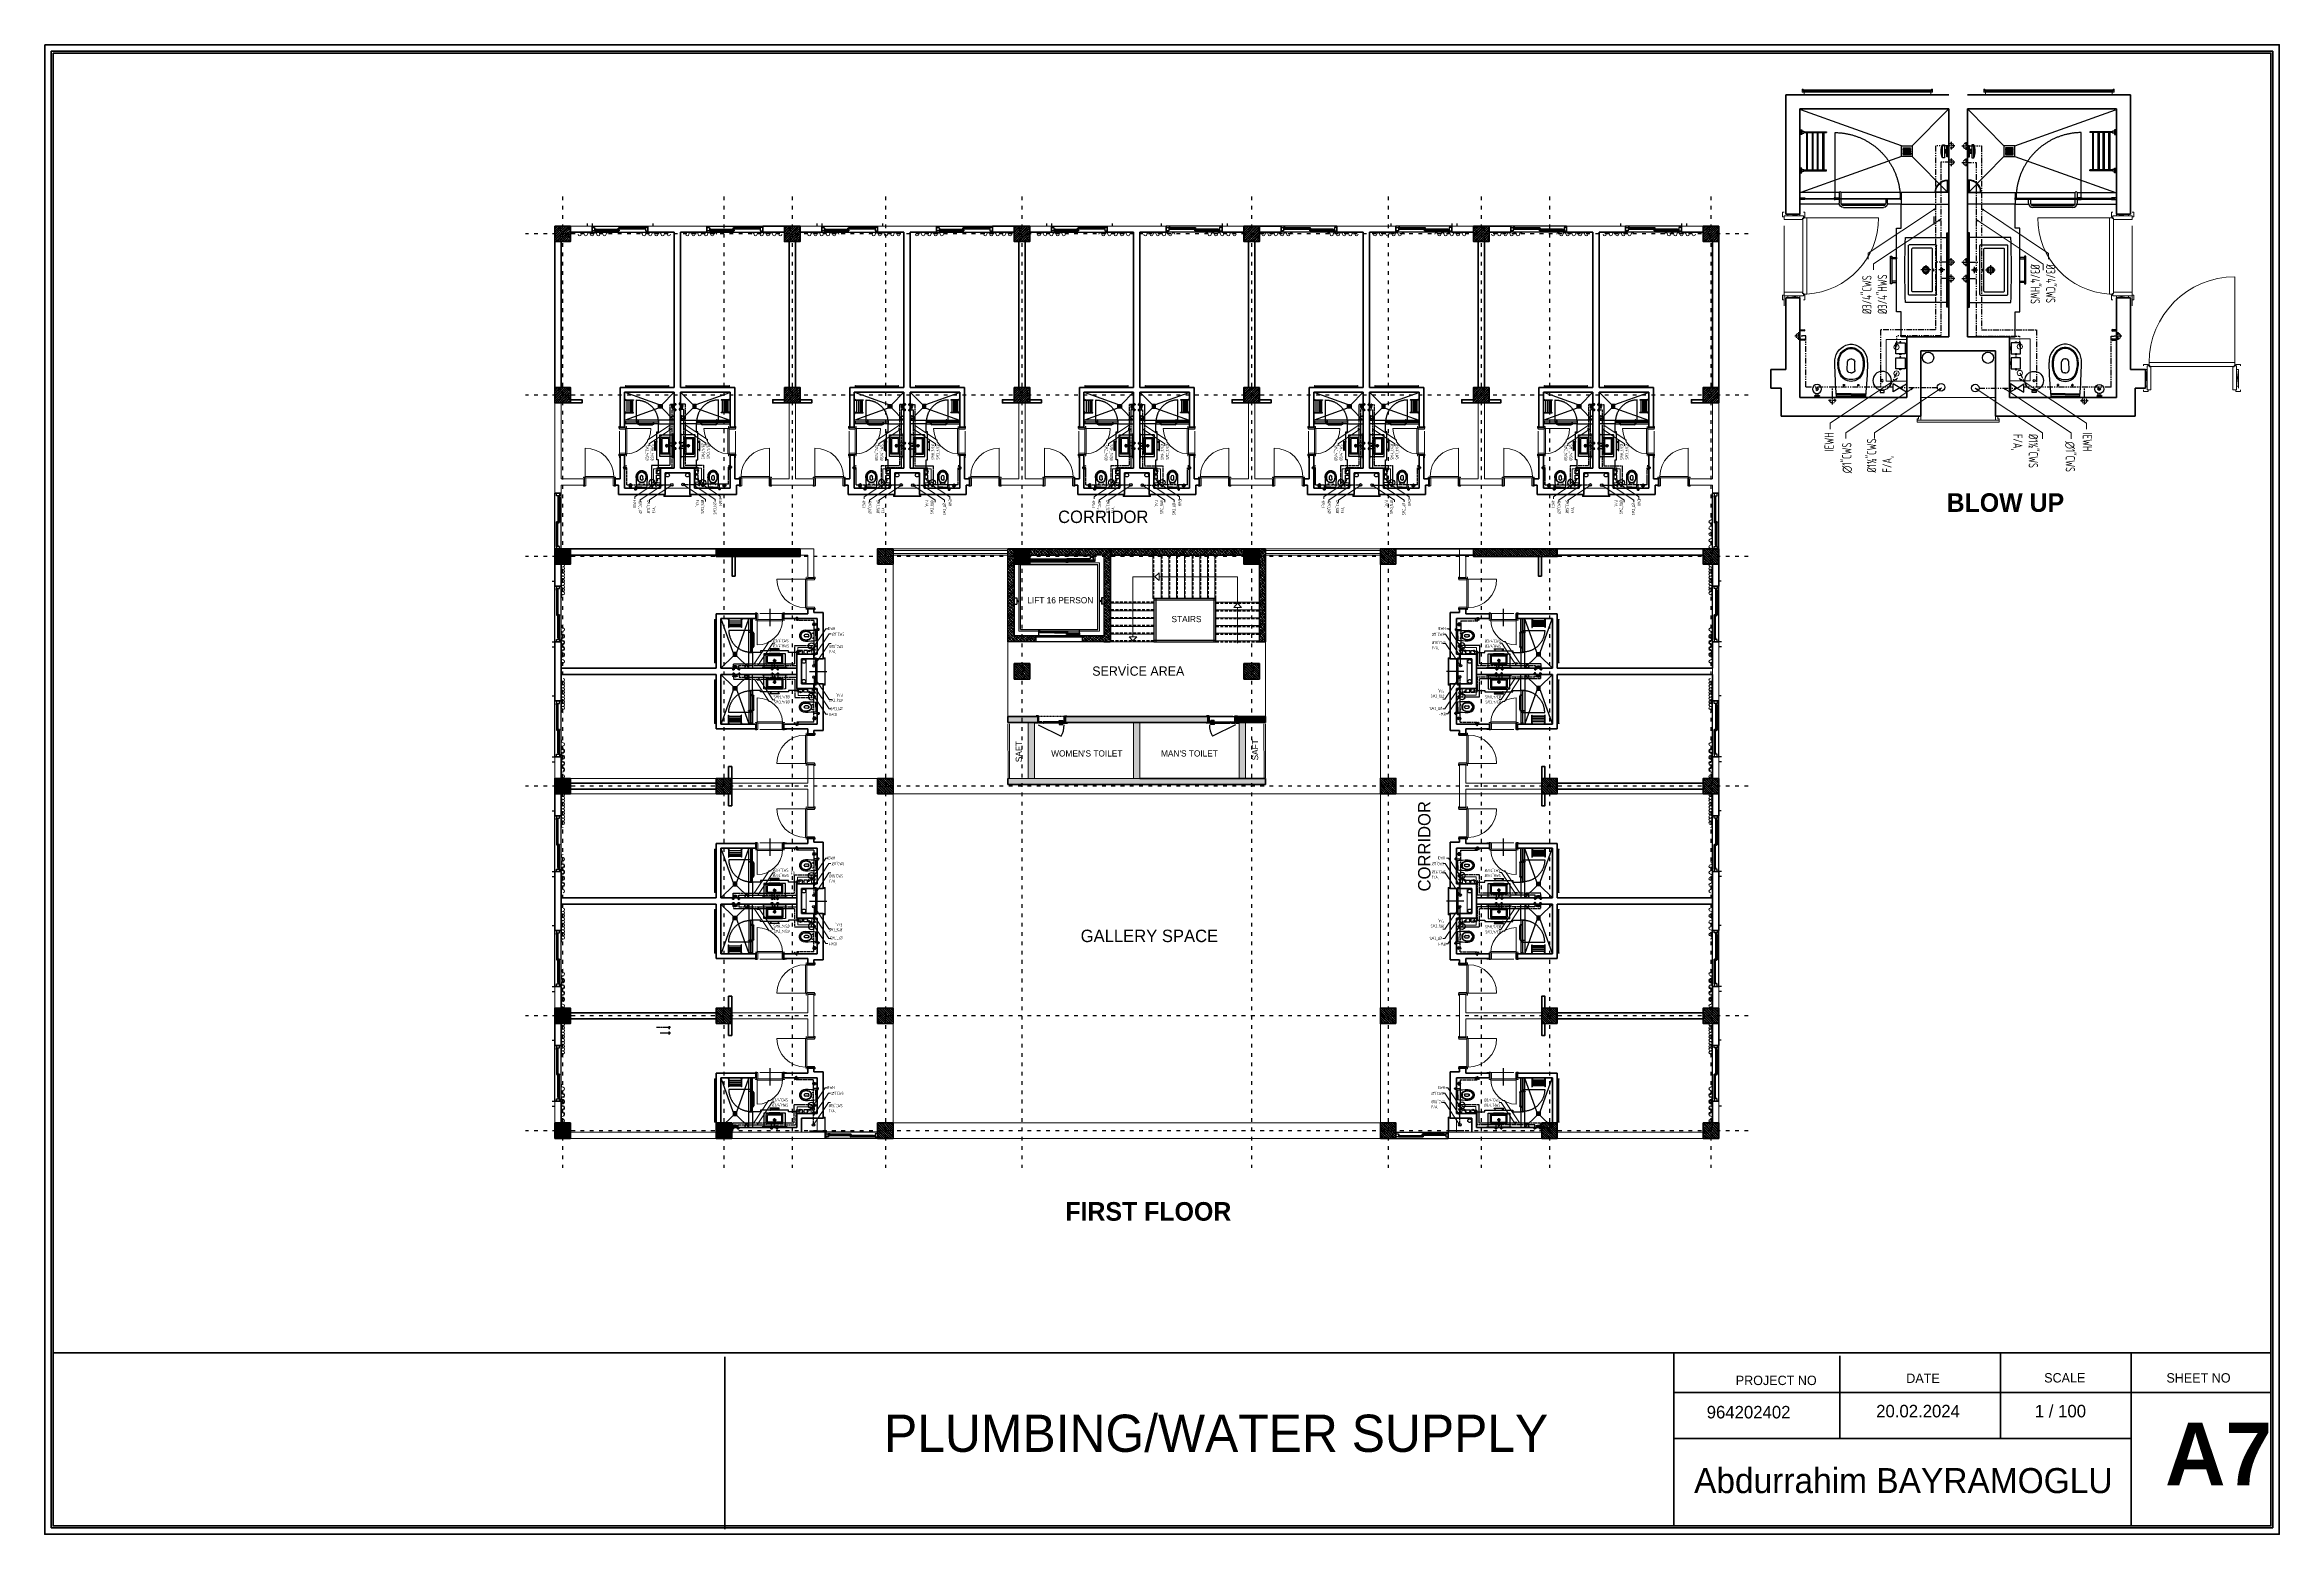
# Model space of a CAD drawing. Header units: millimetres. Extents: x 626118 to 667468, y 4481694 to 4492717.
# Drawn here: x 652142 to 659342, y 4481694 to 4486494 of the extents above; entities that cross this region are included whole.
import ezdxf

# ---------------------------------------------------------------- set-up
doc = ezdxf.new("R2010")
doc.units = ezdxf.units.MM
for name, pattern in [('ACAD_ISO03W100', [30, 12, -18]), ('CENTER2', [1.125, 0.75, -0.125, 0.125, -0.125]), ('DASHDOT', [1, 0.5, -0.25, 0, -0.25]), ('DASHED', [19.05, 12.7, -6.35]), ('DUZ', [500, 500]), ('HIDDEN', [0.375, 0.25, -0.125]), ('HIDDEN2', [0.1875, 0.125, -0.0625]), ('PHANTOM', [2.5, 1.25, -0.25, 0.25, -0.25, 0.25, -0.25])]:
    doc.linetypes.add(name, pattern=pattern)
doc.layers.get('0').update_dxf_attribs({"color": 1, "linetype": 'DUZ'})
for name, color, linetype in [('0 MC MAHAL', 94, 'Continuous'), ('3K', 4, 'Continuous'), ('a-door', 2, 'Continuous'), ('a_cam', 161, 'Continuous'), ('a_gorunus', 233, 'Continuous'), ('a_mobilya', 1, 'Continuous'), ('a_mobilya_tarama', 253, 'Continuous'), ('a_seramik', 241, 'Continuous'), ('a_seramik_tarama', 85, 'Continuous'), ('a_vitrifiye', 195, 'Continuous'), ('AGAC', 116, 'Continuous'), ('CWS', 2, 'DASHDOT'), ('DR-TEXT', 3, 'Continuous'), ('DR-WASTE PIPE', 5, 'CENTER2'), ('GI-PIPE', 4, 'Continuous'), ('GOLGE', 8, 'HIDDEN'), ('GÖLGE', 8, 'DASHED'), ('KAPIACI1', 252, 'Continuous'), ('KOLTAR_F', 145, 'Continuous'), ('LOGO', 7, 'Continuous'), ('PEN', 161, 'Continuous'), ('pen.kap.olc', 205, 'Continuous'), ('PL-CWS', 80, 'PHANTOM'), ('PL-HWS', 4, 'CENTER2'), ('PL_TEXT', 3, 'Continuous'), ('söve', 26, 'DUZ'), ('TESİSAT', 57, 'Continuous'), ('TR', 8, 'Continuous')]:
    doc.layers.add(name, color=color, linetype=linetype)
for name, color, linetype, lineweight in [('A-ANNO-PATT-4', 173, 'Continuous', 5), ('Area', 41, 'Continuous', 25), ('cam', 143, 'Continuous', 20), ('DUV', 220, 'Continuous', 50), ('DUVAR', 7, 'Continuous', 35), ('FE_MOBTEF.2', 33, 'Continuous', 18), ('FE_PERDE', 205, 'Continuous', 15), ('gor25', 142, 'Continuous', 25), ('iç duvar', 7, 'Continuous', 50), ('KAPEN', 151, 'Continuous', 9), ('KOLON_F', 3, 'Continuous', 35), ('sabt_tef', 181, 'Continuous', 30), ('WH', 7, 'Continuous', 5), ('YAZI', 7, 'Continuous', 15)]:
    doc.layers.add(name, color=color, linetype=linetype, lineweight=lineweight)
doc.styles.add('din.shx', font='din.shx', dxfattribs={"width": 0.7})
pattern_1 = [(135, (5158938.051, 3824236.311), (-4.4901280605, -4.4901280605), []), (135, (5158938.051, 3824240.8014), (-4.4901280605, -4.4901280605), [3.175, -1.5875])]
pattern_2 = [(135, (5158938.051, 3822386.311), (-4.4901280605, -4.4901280605), []), (135, (5158938.051, 3822390.8014), (-4.4901280605, -4.4901280605), [3.175, -1.5875])]
pattern_3 = [(135, (5159458.051, 3822386.311), (-4.4901280605, -4.4901280605), []), (135, (5159458.051, 3822390.8014), (-4.4901280605, -4.4901280605), [3.175, -1.5875])]
pattern_4 = [(135, (5159458.051, 3824236.311), (-4.4901280605, -4.4901280605), []), (135, (5159458.051, 3824240.8014), (-4.4901280605, -4.4901280605), [3.175, -1.5875])]
pattern_5 = [(135, (5158198.051, 3823496.311), (-4.4901280605, -4.4901280605), []), (135, (5158198.051, 3823500.8014), (-4.4901280605, -4.4901280605), [3.175, -1.5875])]
pattern_6 = [(135, (5158938.051, 3823496.311), (-4.4901280605, -4.4901280605), []), (135, (5158938.051, 3823500.8014), (-4.4901280605, -4.4901280605), [3.175, -1.5875])]
pattern_7 = [(135, (5159458.051, 3823496.311), (-4.4901280605, -4.4901280605), []), (135, (5159458.051, 3823500.8014), (-4.4901280605, -4.4901280605), [3.175, -1.5875])]
pattern_8 = [(135, (5159458.051, 3823496.311), (-4.4901280605, -4.4901280605), []), (135, (5159458.051, 3823500.8014), (-4.4901280605, -4.4901280605), [3.175, -1.5875])]
pattern_9 = [(135, (5158938.051, 3822756.311), (-4.4901280605, -4.4901280605), []), (135, (5158938.051, 3822760.8014), (-4.4901280605, -4.4901280605), [3.175, -1.5875])]
pattern_10 = [(135, (5159458.051, 3822756.311), (-4.4901280605, -4.4901280605), []), (135, (5159458.051, 3822760.8014), (-4.4901280605, -4.4901280605), [3.175, -1.5875])]
pattern_11 = [(360, (448791.1073, 4685330.301), (8e-16, 1.5875), [])]
pattern_12 = [(45, (-6797.8953, -18502.6774), (-4.4901280605, 4.4901280605), []), (45, (-6793.405, -18502.6774), (-4.4901280605, 4.4901280605), [3.175, -1.5875])]
pattern_13 = [(45, (-6057.8953, -18502.6774), (-4.4901280605, 4.4901280605), []), (45, (-6053.405, -18502.6774), (-4.4901280605, 4.4901280605), [3.175, -1.5875])]
pattern_14 = [(45, (-6797.8953, -19022.6774), (-4.4901280605, 4.4901280605), []), (45, (-6793.405, -19022.6774), (-4.4901280605, 4.4901280605), [3.175, -1.5875])]
pattern_15 = [(45, (-6057.8953, -19022.6774), (-4.4901280605, 4.4901280605), []), (45, (-6053.405, -19022.6774), (-4.4901280605, 4.4901280605), [3.175, -1.5875])]
pattern_16 = [(45, (-5317.8953, -18502.6774), (-4.4901280605, 4.4901280605), []), (45, (-5313.405, -18502.6774), (-4.4901280605, 4.4901280605), [3.175, -1.5875])]
pattern_17 = [(45, (-5317.8953, -19022.6774), (-4.4901280605, 4.4901280605), []), (45, (-5313.405, -19022.6774), (-4.4901280605, 4.4901280605), [3.175, -1.5875])]

# ---------------------------------------------------------------- blocks, each defined once
blk = doc.blocks.new('GEN_BLOCK00601')
at = {"linetype": 'Continuous', "ltscale": 50}
for centre, start, end in [((50, 50), 0, 180), ((150, 50), 180, 0), ((250, 50), 0, 180), ((350, 50), 180, 0), ((450, 50), 0, 180), ((550, 50), 180, 0), ((650, 50), 0, 180), ((750, 50), 180, 0), ((850, 50), 0, 180), ((950, 50), 180, 0)]:
    blk.add_arc(centre, 50, start, end, dxfattribs=at)
for tag in ['FLOOR', 'Sfb']:
    blk.add_attdef(tag, (0, 0), '', height=1)
blk = doc.blocks.new('new block')
at = {"layer": 'KAPEN'}
for p, q in [((105202.053, 48261.86), (105202.02, 48261.86)), ((105202.053, 48261.853), (105202.053, 48261.86)), ((105202.063, 48261.853), (105202.053, 48261.853)), ((105202.063, 48261.047), (105202.063, 48261.853)), ((105201.25, 48261.04), (105202.053, 48261.04)), ((105202.053, 48261.047), (105202.063, 48261.047)), ((105202.053, 48261.04), (105202.053, 48261.047))]:
    blk.add_line(p, q, dxfattribs=at)
for points in [[(105202.02, 48261.04), (105202.02, 48261.86)], [(105202.055, 48261.92), (105202.04, 48261.92), (105202.04, 48261.87), (105202.055, 48261.87)], [(105202.225, 48261.88), (105202.225, 48261.9), (105202.095, 48261.88), (105202.095, 48261.9)], [(105202.265, 48261.92), (105202.28, 48261.92), (105202.28, 48261.87), (105202.265, 48261.87)], [(105202.055, 48260.98), (105202.04, 48260.98), (105202.04, 48261.03), (105202.055, 48261.03)], [(105202.225, 48261.02), (105202.225, 48261), (105202.095, 48261.02), (105202.095, 48261)], [(105202.265, 48260.98), (105202.28, 48260.98), (105202.28, 48261.03), (105202.265, 48261.03)]]:
    blk.add_lwpolyline(points, dxfattribs=at)
for points in [[(105202.055, 48261.88), (105202.055, 48261.855), (105202.065, 48261.855), (105202.065, 48261.84), (105202.265, 48261.84), (105202.265, 48261.88)], [(105202.055, 48261.02), (105202.055, 48261.045), (105202.065, 48261.045), (105202.065, 48261.06), (105202.265, 48261.06), (105202.265, 48261.02)]]:
    blk.add_lwpolyline(points, close=True, dxfattribs=at)
blk.add_arc((105202.071, 48261.04), 0.822, 93.6023, 180, dxfattribs=at)
blk = doc.blocks.new('K210')
for p, q in [((0.04, 0.985), (0.04, 0.032)), ((0.04, 0.032), (0.047, 0.032)), ((0.047, 0.032), (0.047, 0.022)), ((0.047, 0.022), (0.953, 0.022)), ((0.953, 0.032), (0.96, 0.032)), ((0.953, 0.022), (0.953, 0.032)), ((0.96, 0.032), (0.96, 0.065))]:
    blk.add_line(p, q)
for points in [[(-0.02, 0.03), (-0.02, 0.045), (0.03, 0.045), (0.03, 0.03)], [(0.04, 0.065), (0.96, 0.065)], [(1.02, 0.03), (1.02, 0.045), (0.97, 0.045), (0.97, 0.03)], [(-0.02, -0.23), (-0.02, -0.245), (0.03, -0.245), (0.03, -0.23)], [(0.02, -0.19), (0, -0.19), (0.02, -0.01), (0, -0.01)], [(1.02, -0.23), (1.02, -0.245), (0.97, -0.245), (0.97, -0.23)], [(0.98, -0.19), (1, -0.19), (0.98, -0.01), (1, -0.01)]]:
    blk.add_lwpolyline(points)
for points in [[(0.02, 0.03), (0.045, 0.03), (0.045, 0.02), (0.06, 0.02), (0.06, -0.23), (0.02, -0.23)], [(0.98, 0.03), (0.955, 0.03), (0.955, 0.02), (0.94, 0.02), (0.94, -0.23), (0.98, -0.23)]]:
    blk.add_lwpolyline(points, close=True)
blk.add_arc((0.04, 0.065), 0.92, 0, 90)
blk = doc.blocks.new('rgtkjıtdkfgölv')
at = {"layer": 'FE_MOBTEF.2'}
for p, q in [((104445.908, 48877.932), (104445.888, 48877.932)), ((104445.888, 48877.932), (104445.888, 48877.902)), ((104445.898, 48877.914), (104445.898, 48877.922)), ((104445.898, 48877.922), (104447.278, 48877.922)), ((104445.898, 48877.922), (104445.908, 48877.922)), ((104445.898, 48877.902), (104445.898, 48877.922)), ((104445.908, 48877.932), (104445.908, 48877.962)), ((104445.908, 48877.922), (104445.908, 48877.932)), ((104447.261, 48877.932), (104445.914, 48877.932)), ((104447.268, 48877.932), (104447.268, 48877.962)), ((104447.268, 48877.932), (104447.288, 48877.932)), ((104447.268, 48877.922), (104447.268, 48877.932)), ((104447.278, 48877.922), (104447.268, 48877.922)), ((104447.278, 48877.902), (104447.278, 48877.922)), ((104447.278, 48877.922), (104447.278, 48877.914)), ((104447.288, 48877.932), (104447.288, 48877.902)), ((104445.888, 48877.902), (104445.898, 48877.902)), ((104445.898, 48877.908), (104445.898, 48877.914)), ((104445.898, 48877.914), (104447.278, 48877.914)), ((104447.278, 48877.914), (104445.898, 48877.914)), ((104447.278, 48877.908), (104445.898, 48877.908)), ((104447.278, 48877.914), (104447.278, 48877.908)), ((104447.288, 48877.902), (104447.278, 48877.902))]:
    blk.add_line(p, q, dxfattribs=at)
blk = doc.blocks.new('urejjnjf')
at = {"layer": 'sabt_tef'}
for p, q in [((104450.066, 49042.304), (104449.756, 49042.304)), ((104449.911, 49042.284), (104449.756, 49042.284)), ((104449.911, 49042.276), (104449.756, 49042.276)), ((104449.846, 49042.184), (104449.822, 49042.184)), ((104449.834, 49042.195), (104449.834, 49042.184)), ((104449.834, 49042.173), (104449.834, 49042.184)), ((104449.911, 49042.284), (104450.066, 49042.284)), ((104449.911, 49042.276), (104450.066, 49042.276)), ((104449.976, 49042.184), (104450.001, 49042.184)), ((104449.989, 49042.195), (104449.989, 49042.184)), ((104449.989, 49042.173), (104449.989, 49042.184)), ((104449.87, 49042.02), (104449.872, 49041.935)), ((104449.911, 49042.051), (104449.9, 49042.051)), ((104449.911, 49041.901), (104449.907, 49041.901)), ((104449.907, 49041.901), (104449.911, 49041.901)), ((104449.911, 49042.051), (104449.923, 49042.051)), ((104449.915, 49041.901), (104449.911, 49041.901)), ((104449.911, 49041.901), (104449.915, 49041.901)), ((104449.953, 49042.02), (104449.95, 49041.935))]:
    blk.add_line(p, q, dxfattribs=at)
for centre, major_axis, start_param, end_param in [((104454.736, 49041.852), (3.536, 3.536), 2.265542, 2.338186), ((104449.911, 49042.014), (0.0919, 0.0919), 0.785398, 1.997007), ((104449.9, 49042.015), (-0.0778, 0.0778), -0.884575, 0.555132), ((104449.834, 49042.184), (-0.0053, 0.0053), 3.926991, 7.068583), ((104449.834, 49042.184), (0.0053, 0.0053), 2.356194, 5.497787), ((104449.911, 49042.014), (-0.0919, 0.0919), 4.286178, 5.497787), ((104449.922, 49042.015), (0.0778, 0.0778), 5.728053, 7.16776), ((104449.989, 49042.184), (-0.0053, 0.0053), 3.926991, 7.068583), ((104449.989, 49042.184), (0.0053, 0.0053), 2.356194, 5.497787), ((104445.087, 49041.852), (-3.536, 3.536), 3.944999, 4.017643), ((104449.926, 49041.931), (-0.134, 0.134), 0.731068, 1.971798), ((104450.07, 49041.955), (0.212, 0.212), 1.997007, 2.51551), ((104449.926, 49041.931), (0.109, 0.109), 2.51551, 3.542594), ((104450.07, 49041.955), (0.205, 0.205), 2.057267, 2.51551), ((104449.926, 49041.931), (-0.102, 0.102), 0.944713, 1.971798), ((104449.9, 49042.021), (0.0212, 0.0212), 0.785398, 2.385987), ((104449.907, 49041.936), (-0.0247, 0.0247), 0.815191, 2.356194), ((104449.915, 49041.936), (0.0247, 0.0247), 3.926991, 5.467994), ((104449.923, 49042.021), (-0.0212, 0.0212), 3.897198, 5.497787), ((104449.896, 49041.931), (-0.102, 0.102), 2.740591, 3.767676), ((104449.896, 49041.931), (-0.109, 0.109), 2.740591, 3.767676), ((104449.896, 49041.931), (0.134, 0.134), 4.311388, 5.552117), ((104449.752, 49041.955), (0.205, 0.205), 5.338472, 5.796715), ((104449.752, 49041.955), (0.212, 0.212), 5.338472, 5.856974), ((104449.911, 49041.894), (0.106, 0.106), 3.542594, 3.926991), ((104449.911, 49041.894), (0.0806, 0.0806), 3.542594, 3.926991), ((104449.911, 49041.894), (0.0735, 0.0735), 3.542594, 3.926991), ((104449.911, 49041.894), (-0.0735, 0.0735), 2.356194, 2.740591), ((104449.911, 49041.894), (-0.0806, 0.0806), 2.356194, 2.740591), ((104449.911, 49041.894), (-0.106, 0.106), 2.356194, 2.740591)]:
    blk.add_ellipse(centre, major_axis=major_axis, ratio=1, start_param=start_param, end_param=end_param, dxfattribs=at)
blk = doc.blocks.new('sj4rıekfsdöşlçdoeköd')
blk.add_line((104449.338, 48901.752), (104449.338, 48901.767))
at = {"layer": 'a_cam'}
for p, q in [((104448.32, 48901.126), (104448.32, 48901.118)), ((104448.668, 48901.126), (104448.32, 48901.126)), ((104448.32, 48901.118), (104448.668, 48901.118)), ((104448.668, 48901.118), (104448.668, 48901.126)), ((104448.686, 48901.126), (104448.686, 48901.118)), ((104449.378, 48901.126), (104448.686, 48901.126)), ((104448.686, 48901.118), (104449.378, 48901.118)), ((104449.378, 48901.118), (104449.378, 48901.126))]:
    blk.add_line(p, q, dxfattribs=at)
at = {"layer": 'a_gorunus'}
for p, q in [((104448.724, 48901.18), (104448.312, 48901.18)), ((104448.723, 48901.056), (104448.312, 48901.056)), ((104449.388, 48901.056), (104448.743, 48901.056)), ((104449.221, 48901.18), (104448.746, 48901.18)), ((104449.388, 48901.18), (104449.242, 48901.18))]:
    blk.add_line(p, q, dxfattribs=at)
at = {"layer": 'a_mobilya'}
for p, q in [((104448.768, 48901.215), (104449.198, 48901.215)), ((104448.723, 48901.126), (104448.723, 48901.17)), ((104448.723, 48901.055), (104448.723, 48901.118)), ((104448.743, 48901.17), (104448.743, 48901.126)), ((104448.743, 48901.118), (104448.743, 48901.055)), ((104449.198, 48901.195), (104448.768, 48901.195)), ((104449.223, 48901.126), (104449.223, 48901.17)), ((104449.243, 48901.17), (104449.243, 48901.126))]:
    blk.add_line(p, q, dxfattribs=at)
for centre, major_axis, start_param, end_param in [((104448.768, 48901.17), (0.0318, 0.0318), 0.785398, 2.356194), ((104449.198, 48901.17), (-0.0318, 0.0318), 3.926991, 5.497787), ((104448.733, 48901.055), (0.00707, 0.00707), 2.356194, 5.497787), ((104448.768, 48901.17), (0.0177, 0.0177), 0.785398, 2.356194), ((104449.198, 48901.17), (-0.0177, 0.0177), 3.926991, 5.497787)]:
    blk.add_ellipse(centre, major_axis=major_axis, ratio=1, start_param=start_param, end_param=end_param, dxfattribs=at)
at = {"layer": 'a_mobilya_tarama', "linetype": 'HIDDEN2', "ltscale": 200}
for p, q in [((104449.393, 48900.67), (104448.312, 48901.056)), ((104449.508, 48900.67), (104449.888, 48901.056)), ((104449.393, 48900.555), (104448.312, 48900.168)), ((104449.41, 48900.626), (104449.41, 48900.621)), ((104449.49, 48900.626), (104449.41, 48900.626)), ((104449.41, 48900.621), (104449.49, 48900.621)), ((104449.41, 48900.603), (104449.41, 48900.598)), ((104449.49, 48900.603), (104449.41, 48900.603)), ((104449.41, 48900.598), (104449.49, 48900.598)), ((104449.41, 48900.592), (104449.41, 48900.587)), ((104449.49, 48900.592), (104449.41, 48900.592)), ((104449.41, 48900.587), (104449.49, 48900.587)), ((104449.41, 48900.58), (104449.41, 48900.575)), ((104449.49, 48900.58), (104449.41, 48900.58)), ((104449.41, 48900.575), (104449.49, 48900.575)), ((104449.411, 48900.65), (104449.411, 48900.645)), ((104449.491, 48900.65), (104449.411, 48900.65)), ((104449.411, 48900.645), (104449.491, 48900.645)), ((104449.411, 48900.638), (104449.411, 48900.633)), ((104449.491, 48900.638), (104449.411, 48900.638)), ((104449.411, 48900.633), (104449.491, 48900.633)), ((104449.411, 48900.615), (104449.411, 48900.61)), ((104449.491, 48900.615), (104449.411, 48900.615)), ((104449.411, 48900.61), (104449.491, 48900.61)), ((104449.49, 48900.621), (104449.49, 48900.626)), ((104449.49, 48900.598), (104449.49, 48900.603)), ((104449.49, 48900.587), (104449.49, 48900.592)), ((104449.49, 48900.575), (104449.49, 48900.58)), ((104449.491, 48900.645), (104449.491, 48900.65)), ((104449.491, 48900.633), (104449.491, 48900.638)), ((104449.491, 48900.61), (104449.491, 48900.615)), ((104449.508, 48900.555), (104449.888, 48900.168))]:
    blk.add_line(p, q, dxfattribs=at)
at = {"layer": 'a_seramik'}
for p, q in [((104449.388, 48902.606), (104449.388, 48902.337)), ((104449.45, 48902.606), (104449.388, 48902.606)), ((104449.338, 48902.337), (104449.338, 48901.437)), ((104449.388, 48902.337), (104449.338, 48902.337)), ((104449.338, 48901.437), (104449.388, 48901.437)), ((104449.388, 48901.437), (104449.388, 48901.18)), ((104449.388, 48901.18), (104449.9, 48901.18)), ((104449.388, 48901.056), (104449.388, 48901.18)), ((104449.9, 48901.056), (104449.388, 48901.056))]:
    blk.add_line(p, q, dxfattribs=at)
at = {"layer": 'a_seramik_tarama'}
for p, q in [((104448.85, 48901.18), (104448.85, 48901.195)), ((104449.15, 48901.18), (104449.15, 48901.195))]:
    blk.add_line(p, q, dxfattribs=at)
at = {"layer": 'a_vitrifiye'}
for p, q in [((104449.888, 48901.487), (104449.888, 48902.287)), ((104448.352, 48901.129), (104448.312, 48901.129)), ((104448.312, 48901.114), (104448.352, 48901.114)), ((104448.315, 48901.126), (104448.352, 48901.126)), ((104448.352, 48901.117), (104448.315, 48901.117)), ((104448.352, 48901.126), (104448.352, 48901.129)), ((104448.352, 48901.114), (104448.352, 48901.117)), ((104448.668, 48901.129), (104448.678, 48901.129)), ((104448.668, 48901.114), (104448.668, 48901.129)), ((104448.678, 48901.114), (104448.668, 48901.114)), ((104448.678, 48901.129), (104448.678, 48901.114)), ((104448.678, 48901.114), (104448.718, 48901.114)), ((104448.681, 48901.117), (104448.681, 48901.126)), ((104448.681, 48901.126), (104448.718, 48901.126)), ((104448.718, 48901.117), (104448.681, 48901.117)), ((104449.378, 48901.129), (104449.378, 48901.114)), ((104449.378, 48901.129), (104449.378, 48901.114)), ((104449.388, 48901.129), (104449.378, 48901.129)), ((104449.378, 48901.114), (104449.388, 48901.114)), ((104449.388, 48901.129), (104449.388, 48901.114)), ((104449.388, 48901.114), (104449.388, 48901.129))]:
    blk.add_line(p, q, dxfattribs=at)
at = {"layer": 'a_vitrifiye', "linetype": 'HIDDEN', "ltscale": 10}
for p, q in [((104448.678, 48901.129), (104448.678, 48900.411)), ((104448.718, 48901.129), (104448.678, 48901.129))]:
    blk.add_line(p, q, dxfattribs=at)
at = {"layer": 'a_vitrifiye', "linetype": 'HIDDEN'}
for p, q in [((104448.718, 48901.129), (104448.718, 48901.126)), ((104448.718, 48901.114), (104448.718, 48901.117))]:
    blk.add_line(p, q, dxfattribs=at)
at = {"layer": 'a_vitrifiye', "linetype": 'HIDDEN', "ltscale": 10}
blk.add_ellipse((104448.672, 48901.117), major_axis=(-0.499, 0.499), ratio=1, start_param=2.364699, end_param=3.928437, dxfattribs=at)
at = {"layer": 'sabt_tef'}
for p, q in [((104448.457, 48903.238), (104448.457, 48903.244)), ((104448.512, 48903.244), (104448.457, 48903.244)), ((104448.512, 48903.238), (104448.457, 48903.238)), ((104448.46, 48903.234), (104448.46, 48903.238)), ((104448.46, 48903.234), (104448.509, 48903.234)), ((104448.475, 48903.232), (104448.475, 48903.214)), ((104448.495, 48903.232), (104448.495, 48903.214)), ((104448.509, 48903.234), (104448.509, 48903.238)), ((104448.512, 48903.238), (104448.512, 48903.244)), ((104449.162, 48903.202), (104449.205, 48903.202)), ((104449.162, 48903.181), (104449.162, 48903.202)), ((104449.205, 48903.181), (104449.162, 48903.181)), ((104449.205, 48903.202), (104449.205, 48903.181)), ((104449.43, 48902.949), (104449.33, 48902.949)), ((104449.33, 48902.949), (104449.33, 48902.829)), ((104449.375, 48902.959), (104449.375, 48902.949)), ((104449.385, 48902.959), (104449.375, 48902.959)), ((104449.375, 48902.949), (104449.385, 48902.949)), ((104449.385, 48902.949), (104449.385, 48902.959)), ((104449.43, 48902.829), (104449.43, 48902.949)), ((104449.43, 48902.892), (104449.435, 48902.892)), ((104449.435, 48902.887), (104449.43, 48902.887)), ((104449.435, 48902.904), (104449.445, 48902.904)), ((104449.435, 48902.874), (104449.435, 48902.904)), ((104449.435, 48902.892), (104449.435, 48902.887)), ((104449.445, 48902.904), (104449.445, 48902.874)), ((104448.312, 48902.641), (104448.312, 48902.631)), ((104448.342, 48902.641), (104448.312, 48902.641)), ((104448.342, 48902.641), (104448.342, 48902.645)), ((104449.33, 48902.829), (104449.43, 48902.829)), ((104449.43, 48902.789), (104449.33, 48902.789)), ((104449.33, 48902.789), (104449.33, 48902.669)), ((104449.33, 48902.669), (104449.43, 48902.669)), ((104449.375, 48902.829), (104449.385, 48902.829)), ((104449.375, 48902.819), (104449.375, 48902.829)), ((104449.385, 48902.819), (104449.375, 48902.819)), ((104449.375, 48902.799), (104449.375, 48902.789)), ((104449.385, 48902.799), (104449.375, 48902.799)), ((104449.375, 48902.789), (104449.385, 48902.789)), ((104449.375, 48902.669), (104449.385, 48902.669)), ((104449.375, 48902.659), (104449.375, 48902.669)), ((104449.385, 48902.659), (104449.375, 48902.659)), ((104449.385, 48902.829), (104449.385, 48902.819)), ((104449.385, 48902.789), (104449.385, 48902.799)), ((104449.385, 48902.669), (104449.385, 48902.659)), ((104449.43, 48902.669), (104449.43, 48902.789)), ((104449.43, 48902.732), (104449.435, 48902.732)), ((104449.435, 48902.727), (104449.43, 48902.727)), ((104449.445, 48902.874), (104449.435, 48902.874)), ((104449.435, 48902.744), (104449.445, 48902.744)), ((104449.435, 48902.714), (104449.435, 48902.744)), ((104449.435, 48902.732), (104449.435, 48902.727)), ((104449.445, 48902.714), (104449.435, 48902.714)), ((104449.445, 48902.744), (104449.445, 48902.714)), ((104448.312, 48902.631), (104448.342, 48902.631)), ((104448.312, 48902.541), (104448.312, 48902.531)), ((104448.342, 48902.541), (104448.312, 48902.541)), ((104448.312, 48902.531), (104448.342, 48902.531)), ((104448.342, 48902.627), (104448.342, 48902.631)), ((104448.342, 48902.541), (104448.342, 48902.545)), ((104448.342, 48902.527), (104448.342, 48902.531)), ((104449.881, 48902.237), (104449.44, 48902.237)), ((104449.878, 48902.287), (104449.878, 48901.487)), ((104449.888, 48902.287), (104449.878, 48902.287)), ((104449.888, 48901.544), (104449.888, 48902.23)), ((104449.273, 48902.037), (104449.273, 48901.737)), ((104449.288, 48902.037), (104449.273, 48902.037)), ((104449.288, 48901.737), (104449.288, 48902.037)), ((104449.288, 48902.007), (104449.288, 48902.022)), ((104449.288, 48902.022), (104449.338, 48902.022)), ((104449.338, 48902.007), (104449.288, 48902.007)), ((104449.468, 48902.15), (104449.468, 48901.624)), ((104449.761, 48902.157), (104449.475, 48902.157)), ((104449.504, 48902.114), (104449.504, 48901.66)), ((104449.716, 48902.121), (104449.511, 48902.121)), ((104449.653, 48901.835), (104449.653, 48901.94)), ((104449.723, 48902.114), (104449.723, 48901.66)), ((104449.768, 48902.15), (104449.768, 48901.624)), ((104449.273, 48901.737), (104449.288, 48901.737)), ((104449.288, 48901.767), (104449.288, 48901.752)), ((104449.338, 48901.767), (104449.288, 48901.767)), ((104449.288, 48901.752), (104449.338, 48901.752)), ((104449.706, 48901.887), (104449.601, 48901.887)), ((104449.856, 48901.887), (104449.791, 48901.887)), ((104449.823, 48901.92), (104449.823, 48901.854)), ((104449.44, 48901.537), (104449.881, 48901.537)), ((104449.761, 48901.617), (104449.475, 48901.617)), ((104449.716, 48901.653), (104449.511, 48901.653)), ((104449.878, 48901.487), (104449.888, 48901.487)), ((104449.888, 48901.056), (104449.754, 48901.056)), ((104449.883, 48901.051), (104449.759, 48901.051)), ((104449.883, 48900.927), (104449.883, 48901.051)), ((104449.888, 48900.922), (104449.888, 48901.056)), ((104448.312, 48900.792), (104448.312, 48900.842)), ((104448.312, 48900.842), (104448.322, 48900.842)), ((104448.322, 48900.792), (104448.312, 48900.792)), ((104448.322, 48900.842), (104448.322, 48900.792)), ((104448.322, 48900.827), (104448.342, 48900.827)), ((104448.322, 48900.807), (104448.342, 48900.807)), ((104448.342, 48900.827), (104448.342, 48900.807)), ((104448.342, 48900.822), (104448.587, 48900.822)), ((104448.342, 48900.812), (104448.587, 48900.812)), ((104448.372, 48900.812), (104448.382, 48900.812)), ((104448.372, 48900.412), (104448.372, 48900.812)), ((104448.382, 48900.812), (104448.382, 48900.412)), ((104448.432, 48900.812), (104448.442, 48900.812)), ((104448.432, 48900.412), (104448.432, 48900.812)), ((104448.442, 48900.812), (104448.442, 48900.412)), ((104448.487, 48900.812), (104448.497, 48900.812)), ((104448.487, 48900.412), (104448.487, 48900.812)), ((104448.497, 48900.812), (104448.497, 48900.412)), ((104448.557, 48900.812), (104448.547, 48900.812)), ((104448.547, 48900.812), (104448.547, 48900.412)), ((104448.557, 48900.412), (104448.557, 48900.812)), ((104448.587, 48900.822), (104448.587, 48900.812)), ((104449.393, 48900.67), (104449.393, 48900.555)), ((104449.508, 48900.67), (104449.393, 48900.67)), ((104449.393, 48900.555), (104449.508, 48900.555)), ((104449.508, 48900.555), (104449.508, 48900.67)), ((104449.853, 48900.682), (104449.833, 48900.682)), ((104449.833, 48900.682), (104449.833, 48900.542)), ((104449.853, 48900.682), (104449.833, 48900.682)), ((104449.833, 48900.542), (104449.853, 48900.542)), ((104449.833, 48900.542), (104449.853, 48900.542)), ((104449.853, 48900.617), (104449.853, 48900.682)), ((104449.853, 48900.542), (104449.853, 48900.682)), ((104449.865, 48900.617), (104449.853, 48900.617)), ((104449.865, 48900.617), (104449.853, 48900.617)), ((104449.853, 48900.542), (104449.853, 48900.607)), ((104449.853, 48900.607), (104449.865, 48900.607)), ((104449.853, 48900.607), (104449.865, 48900.607)), ((104449.858, 48900.632), (104449.858, 48900.617)), ((104449.878, 48900.632), (104449.858, 48900.632)), ((104449.858, 48900.607), (104449.858, 48900.592)), ((104449.858, 48900.592), (104449.878, 48900.592)), ((104449.888, 48900.624), (104449.863, 48900.624)), ((104449.863, 48900.624), (104449.863, 48900.622)), ((104449.863, 48900.622), (104449.863, 48900.624)), ((104449.863, 48900.624), (104449.888, 48900.624)), ((104449.863, 48900.622), (104449.873, 48900.622)), ((104449.883, 48900.622), (104449.863, 48900.622)), ((104449.873, 48900.602), (104449.863, 48900.602)), ((104449.863, 48900.602), (104449.863, 48900.6)), ((104449.863, 48900.6), (104449.863, 48900.602)), ((104449.863, 48900.602), (104449.883, 48900.602)), ((104449.863, 48900.6), (104449.888, 48900.6)), ((104449.888, 48900.6), (104449.863, 48900.6)), ((104449.878, 48900.672), (104449.878, 48900.624)), ((104449.888, 48900.672), (104449.878, 48900.672)), ((104449.878, 48900.624), (104449.878, 48900.632)), ((104449.878, 48900.592), (104449.878, 48900.6)), ((104449.878, 48900.6), (104449.878, 48900.552)), ((104449.878, 48900.552), (104449.888, 48900.552)), ((104449.883, 48900.602), (104449.883, 48900.622)), ((104449.888, 48900.552), (104449.888, 48900.672)), ((104449.888, 48900.6), (104449.888, 48900.624)), ((104449.888, 48900.624), (104449.888, 48900.6)), ((104448.312, 48900.432), (104448.312, 48900.382)), ((104448.322, 48900.432), (104448.312, 48900.432)), ((104448.312, 48900.382), (104448.322, 48900.382)), ((104448.322, 48900.382), (104448.322, 48900.432)), ((104448.322, 48900.417), (104448.342, 48900.417)), ((104448.322, 48900.397), (104448.342, 48900.397)), ((104448.342, 48900.397), (104448.342, 48900.417)), ((104448.342, 48900.412), (104448.587, 48900.412)), ((104448.342, 48900.402), (104448.587, 48900.402)), ((104448.382, 48900.412), (104448.372, 48900.412)), ((104448.442, 48900.412), (104448.432, 48900.412)), ((104448.497, 48900.412), (104448.487, 48900.412)), ((104448.547, 48900.412), (104448.557, 48900.412)), ((104448.587, 48900.402), (104448.587, 48900.412))]:
    blk.add_line(p, q, dxfattribs=at)
for centre, major_axis, ratio, start_param, end_param in [((104448.485, 48903.166), (0.0346, 0.0346), 1, 0.785398, 7.068583), ((104448.485, 48903.166), (0.0099, 0.0099), 1, 0.785398, 7.068583), ((104448.485, 48903.166), (-0.00707, 0.00707), 1, -0.785398, 5.497787), ((104449.184, 48903.076), (-0.0708, 0.0708), 1, -0.785398, 5.497787), ((104449.184, 48903.076), (0.00765, 0.00765), 1, 0.785398, 7.068583), ((104448.342, 48902.636), (0.00636, 0.00636), 1, 3.926991, 7.068583), ((104448.342, 48902.536), (0.00636, 0.00636), 1, 3.926991, 7.068583), ((104461.193, 48901.887), (8.319, 8.319), 1, 2.327015, 2.385374), ((104449.44, 48902.23), (-0.00495, 0.00495), 1, -0.785398, 0.751244), ((104449.881, 48902.23), (-0.00495, 0.00495), 1, 3.926991, 5.497787), ((104449.475, 48902.15), (-0.00495, 0.00495), 1, -0.785398, 0.785398), ((104449.511, 48902.114), (-0.00495, 0.00495), 1, -0.785398, 0.785398), ((104449.653, 48901.887), (0.0265, 0.0265), 1, 3.926991, 10.210176), ((104449.716, 48902.114), (-0.00495, 0.00495), 1, 3.926991, 5.497787), ((104449.761, 48902.15), (-0.00495, 0.00495), 1, 3.926991, 5.497787), ((104449.653, 48901.887), (0.0184, 0.0184), 1, 3.926991, 10.210176), ((104449.737, 48901.887), (0, 0.0123), 0.321168, 0, 6.283185), ((104449.823, 48901.887), (0.0124, 0.0124), 1, 3.926991, 10.210176), ((104449.44, 48901.544), (-0.00495, 0.00495), 1, 0.819553, 2.356194), ((104449.475, 48901.624), (0.00495, 0.00495), 1, 2.356194, 3.926991), ((104449.511, 48901.66), (0.00495, 0.00495), 1, 2.356194, 3.926991), ((104449.716, 48901.66), (0.00495, 0.00495), 1, 3.926991, 5.497787), ((104449.761, 48901.624), (0.00495, 0.00495), 1, 3.926991, 5.497787), ((104449.881, 48901.544), (0.00495, 0.00495), 1, 3.926991, 5.497787), ((104449.884, 48901.052), (-0.0917, 0.0917), 1, 0.751374, 2.390218), ((104449.884, 48901.052), (-0.0882, 0.0882), 1, 0.790124, 2.351469), ((104449.989, 48900.612), (0.121, 0.121), 1, 1.934008, 2.778381), ((104449.989, 48900.612), (0.121, 0.121), 1, 1.934008, 2.778381), ((104449.873, 48900.612), (0.00707, 0.00707), 1, 0.785398, 7.068583), ((104449.873, 48900.612), (-0.00707, 0.00707), 1, -0.785398, 0.261799), ((104449.873, 48900.612), (0.00707, 0.00707), 1, 2.879793, 3.926991)]:
    blk.add_ellipse(centre, major_axis=major_axis, ratio=ratio, start_param=start_param, end_param=end_param, dxfattribs=at)
at = {"layer": '0 MC MAHAL'}
blk.add_blockref('urejjnjf', (-1.061, -139.06), dxfattribs=at)
blk = doc.blocks.new('WH')
blk.add_lwpolyline([(-11.63, -8.07), (4.63, -8.07), (4.63, 0), (-11.63, 0)], close=True)
for centre in [(-8.63, -4.03), (1.63, -4.03)]:
    blk.add_circle(centre, 1.02)
blk = doc.blocks.new('DN PIPE')
at = {"color": 1}
for p, q in [((1.5, 0), (-1.5, 0)), ((0, -1.5, 0), (0, 1.5, 0))]:
    blk.add_line(p, q, dxfattribs=at)
blk.add_arc((0, 0, 0), 1, 230.67891, 129.32109, dxfattribs=at)
blk = doc.blocks.new('GATE')
at = {"layer": 'GI-PIPE', "color": 1, "linetype": 'Continuous'}
for points in [[(0, 6.6), (-4.1, 13.3)], [(4, 13.3), (-4.1, 13.3)], [(0, 6.6), (-4, 0)], [(-4, 0), (4, 0)], [(0, 6.6), (4, 13.3)], [(0, 6.6), (4, 0)]]:
    blk.add_lwpolyline(points, dxfattribs=at)
blk = doc.blocks.new('A$C9070866a')
at = {"layer": 'iç duvar', "color": 1, "linetype": 'Continuous', "lineweight": 5}
for p, q in [((54.5, 72.2, 0), (6.4, 0)), ((54.5, 72.2, 0), (52.5, 70.3)), ((54.5, 72.2, 0), (53.4, 69.6)), ((6.4, 0), (0, 0))]:
    blk.add_line(p, q, dxfattribs=at)
blk = doc.blocks.new('A$Caae8b343')
at = {"layer": 'PL-CWS', "ltscale": 5}
for p, q in [((256.1, 160.2, 0), (256.1, 163.7, 0)), ((310.8, 160.2), (256.1, 160.2)), ((310.8, 160.2), (310.8, 66.4, 0.6)), ((321.2, 131.6, 0), (310.8, 131.6, 0)), ((249.3, 20.9, 0), (249.3, 80, 0)), ((249.3, 80, 0), (311.2, 80, 0)), ((295.7, 62.3), (310.8, 70.2)), ((311.9, 18.5, 0), (311.9, 58, 0)), ((51.8, 8.3, 0), (51.8, 20.9, 0)), ((51.8, 20.9, 0), (249.3, 20.9, 0)), ((176.7, 8.4, 0), (176.7, 20.9, 0))]:
    blk.add_line(p, q, dxfattribs=at)
at = {"layer": 'PL-CWS', "color": 1, "ltscale": 5}
for p, q in [((256, 15.2, 0), (256, 62.3, 0)), ((267.4, 62.3), (256, 62.3)), ((69.5, 4.1, 0), (69.5, 15.2, 0)), ((69.5, 15.2, 0), (256, 15.2, 0)), ((194.3, 8.4, 0), (194.3, 15.2, 0))]:
    blk.add_line(p, q, dxfattribs=at)
at = {"layer": 'PL-CWS', "linetype": 'Continuous', "ltscale": 3}
blk.add_circle((311.9, 14.4, 0), 4.07, dxfattribs=at)
at = {"layer": 'CWS', "color": 1, "linetype": 'ByBlock', "ltscale": 3, "xscale": 1.075385678613699, "yscale": 1.075385678613699, "zscale": 1.075385678613699, "rotation": 359.7184051430769}
blk.add_blockref('GATE', (311.8, 52.2, 0.6), dxfattribs=at)
at = {"layer": 'iç duvar', "color": 1, "linetype": 'Continuous', "lineweight": 5, "rotation": 180}
for p in [(356.1, 133.9), (366.4, 117.2, 0), (173.6, 93.2, 0), (185.2, 87.4, 0), (366.4, 86.6, 0)]:
    blk.add_blockref('A$C9070866a', p, dxfattribs=at)
at = {"layer": 'PL-CWS', "color": 1, "linetype": 'ByBlock', "xscale": 2.765509595867254, "yscale": 2.765509595867254, "zscale": 2.765509595867254}
for p, rotation in [((256.1, 167.8, 0), 90), ((51.8, 4.1, 0), 270), ((69.5, 4.1, 0), 270), ((176.7, 4.2, 0), 270), ((194.3, 4.2, 0), 270)]:
    blk.add_blockref('DN PIPE', p, dxfattribs=dict(at, rotation=rotation))
blk.add_blockref('DN PIPE', (325.4, 131.6, 0), dxfattribs=at)
at = {"layer": 'WH', "xscale": -2.765509595867254, "yscale": 2.765509595867254, "zscale": 2.765509595867254, "rotation": 180}
blk.add_blockref('WH', (291.2, 51.1, 0), dxfattribs=at)
at = {"layer": 'PL_TEXT', "insert": (380, 139.8, 12.2), "char_height": 10, "width": 380, "attachment_point": 3, "line_spacing_factor": 1.26, "style": 'din.shx'}
blk.add_mtext('IEWH', dxfattribs=at)
at = {"layer": 'PL_TEXT', "char_height": 10, "width": 110.176, "attachment_point": 7, "style": 'din.shx'}
for s, insert in [('∅1"CWS', (369.2, 110.8)), ('%%C3/4"CWS\\P%%C3/4"HWS', (178.9, 73.7)), ('%%C1½"CWS \\PF/A, ', (361.2, 52.7))]:
    blk.add_mtext(s, dxfattribs=dict(at, insert=insert))
blk = doc.blocks.new('A$Cf0e34471')
at = {"layer": 'iç duvar', "color": 1, "linetype": 'Continuous', "lineweight": 5, "rotation": 270}
blk.add_blockref('A$Caae8b343', (0, 479.4), dxfattribs=at)
blk = doc.blocks.new('A$C20adbc4b')
at = {"layer": 'PL-CWS', "ltscale": 5}
for p, q in [((428.9, 160.2), (428.9, 66.4, 0.6)), ((428.9, 160.2), (483.6, 160.2)), ((483.6, 160.2, 0), (483.6, 163.7, 0)), ((418.4, 131.6, 0), (428.9, 131.6, 0)), ((490.3, 80, 0), (428.4, 80, 0)), ((490.3, 20.9, 0), (490.3, 80, 0)), ((427.8, 18.5, 0), (427.8, 58, 0)), ((444, 62.3), (428.9, 70.2)), ((687.9, 20.9, 0), (490.3, 20.9, 0)), ((563, 8.4, 0), (563, 20.9, 0)), ((687.9, 8.3, 0), (687.9, 20.9, 0))]:
    blk.add_line(p, q, dxfattribs=at)
at = {"layer": 'PL-CWS', "color": 1, "ltscale": 5}
for p, q in [((472.3, 62.3), (483.7, 62.3)), ((483.7, 15.2, 0), (483.7, 62.3, 0)), ((670.2, 15.2, 0), (483.7, 15.2, 0)), ((545.3, 8.4, 0), (545.3, 15.2, 0)), ((670.2, 4.1, 0), (670.2, 15.2, 0))]:
    blk.add_line(p, q, dxfattribs=at)
at = {"layer": 'PL-CWS', "linetype": 'Continuous', "ltscale": 3}
blk.add_circle((428.5, 15, 0), 4.07, dxfattribs=at)
at = {"layer": 'söve'}
blk.add_line((611.9, 22.8), (603.3, 22.8), dxfattribs=at)
at = {"layer": 'CWS', "color": 1, "linetype": 'ByBlock', "ltscale": 3, "xscale": -1.075385678613699, "yscale": 1.075385678613699, "zscale": 1.075385678613699, "rotation": 0.2815948569231619}
blk.add_blockref('GATE', (427.8, 52.2, 0.6), dxfattribs=at)
at = {"layer": 'iç duvar', "color": 1, "linetype": 'Continuous', "lineweight": 5, "xscale": -1, "rotation": 180}
for p in [(373.3, 117.2, 0), (373.3, 86.6, 0), (383.6, 133.9), (554.5, 87.4, 0), (566.1, 93.2, 0)]:
    blk.add_blockref('A$C9070866a', p, dxfattribs=at)
at = {"layer": 'PL-CWS', "color": 1, "linetype": 'ByBlock', "xscale": -2.765509595867254, "yscale": 2.765509595867254, "zscale": 2.765509595867254}
for p, rotation in [((483.6, 167.8, 0), 270), ((545.3, 4.2, 0), 90), ((563, 4.2, 0), 90), ((670.2, 4.1, 0), 90), ((687.9, 4.1, 0), 90)]:
    blk.add_blockref('DN PIPE', p, dxfattribs=dict(at, rotation=rotation))
blk.add_blockref('DN PIPE', (414.3, 131.6, 0), dxfattribs=at)
at = {"layer": 'WH', "xscale": 2.765509595867254, "yscale": 2.765509595867254, "zscale": 2.765509595867254, "rotation": 180}
blk.add_blockref('WH', (447.8, 51.6, 0), dxfattribs=at)
at = {"layer": 'PL_TEXT', "char_height": 10, "width": 110.176, "attachment_point": 7, "style": 'din.shx'}
for s, insert in [('∅1"CWS', (336.2, 110.6)), ('%%C1½"CWS \\PF/A, ', (336.9, 65.6)), ('%%C3/4"CWS\\P%%C3/4"HWS', (507.1, 73))]:
    blk.add_mtext(s, dxfattribs=dict(at, insert=insert))
at = {"layer": 'PL_TEXT', "insert": (380, 140.2, 12.2), "char_height": 10, "width": 380, "attachment_point": 3, "line_spacing_factor": 1.26, "style": 'din.shx'}
blk.add_mtext('IEWH', dxfattribs=at)
blk = doc.blocks.new('A$C30d42b69')
at = {"layer": 'PL-CWS', "ltscale": 5}
for p, q in [((163.7, 687.9, 0), (151, 687.9, 0)), ((151, 687.9, 0), (151, 490.3, 0)), ((163.6, 563, 0), (151, 563, 0)), ((11.8, 483.6, 0), (8.3, 483.6, 0)), ((11.8, 428.9), (11.8, 483.6)), ((151, 490.3, 0), (91.9, 490.3, 0)), ((91.9, 490.3, 0), (91.9, 428.4, 0)), ((109.7, 444), (101.8, 428.9)), ((11.8, 428.9), (105.6, 428.9, 0.6)), ((40.4, 418.4, 0), (40.4, 428.9, 0)), ((153.5, 427.8, 0), (114, 427.8, 0))]:
    blk.add_line(p, q, dxfattribs=at)
at = {"layer": 'PL-CWS', "color": 1, "ltscale": 5}
for p, q in [((167.8, 670.2, 0), (156.8, 670.2, 0)), ((156.8, 670.2, 0), (156.8, 483.7, 0)), ((163.6, 545.3, 0), (156.8, 545.3, 0)), ((156.8, 483.7, 0), (109.7, 483.7, 0)), ((109.7, 472.3), (109.7, 483.7))]:
    blk.add_line(p, q, dxfattribs=at)
at = {"layer": 'PL-CWS', "linetype": 'Continuous', "ltscale": 3}
blk.add_circle((157, 428.5, 0), 4.07, dxfattribs=at)
at = {"layer": 'söve'}
blk.add_line((149.1, 611.9), (149.1, 603.3), dxfattribs=at)
at = {"layer": 'CWS', "color": 1, "linetype": 'ByBlock', "ltscale": 3, "xscale": -1.075385678613699, "yscale": 1.075385678613699, "zscale": 1.075385678613699, "rotation": 90.28159485692315}
blk.add_blockref('GATE', (119.8, 427.8, 0.6), dxfattribs=at)
at = {"layer": 'iç duvar', "color": 1, "linetype": 'Continuous', "lineweight": 5, "xscale": -1, "rotation": 270}
for p in [(78.8, 566.1, 0), (84.5, 554.5, 0), (38.1, 383.6), (54.8, 373.3, 0), (85.4, 373.3, 0)]:
    blk.add_blockref('A$C9070866a', p, dxfattribs=at)
at = {"layer": 'PL-CWS', "color": 1, "linetype": 'ByBlock', "xscale": -2.765509595867254, "yscale": 2.765509595867254, "zscale": 2.765509595867254}
for p, rotation in [((167.8, 687.9, 0), 180), ((167.8, 670.2, 0), 180), ((167.7, 563, 0), 180), ((167.7, 545.3, 0), 180), ((40.4, 414.3, 0), 90)]:
    blk.add_blockref('DN PIPE', p, dxfattribs=dict(at, rotation=rotation))
blk.add_blockref('DN PIPE', (4.1, 483.6, 0), dxfattribs=at)
at = {"layer": 'WH', "xscale": 2.765509595867254, "yscale": 2.765509595867254, "zscale": 2.765509595867254, "rotation": 270}
blk.add_blockref('WH', (120.4, 447.8, 0), dxfattribs=at)
at = {"layer": 'PL_TEXT', "char_height": 10, "width": 110.176, "attachment_point": 7, "rotation": 90, "style": 'din.shx'}
for s, insert in [('%%C3/4"CWS\\P%%C3/4"HWS', (99, 507.1)), ('∅1"CWS', (61.4, 336.2)), ('%%C1½"CWS \\PF/A, ', (106.4, 336.9))]:
    blk.add_mtext(s, dxfattribs=dict(at, insert=insert))
at = {"layer": 'PL_TEXT', "insert": (31.8, 380, 12.2), "char_height": 10, "width": 380, "attachment_point": 3, "rotation": 90, "line_spacing_factor": 1.26, "style": 'din.shx'}
blk.add_mtext('IEWH', dxfattribs=at)
blk = doc.blocks.new('A$C499f437f')
at = {"layer": 'iç duvar', "color": 1, "linetype": 'Continuous', "lineweight": 5, "rotation": 90}
blk.add_blockref('A$C30d42b69', (692, 0), dxfattribs=at)
blk = doc.blocks.new('A$C53ff0a9c')
at = {"layer": 'iç duvar', "color": 1, "linetype": 'Continuous', "lineweight": 5}
blk.add_blockref('A$Cf0e34471', (0, 0), dxfattribs=at)
blk = doc.blocks.new('A$Cac553358')
at = {"layer": 'iç duvar', "color": 1, "linetype": 'Continuous', "lineweight": 5, "rotation": 270}
blk.add_blockref('A$C53ff0a9c', (0, 172), dxfattribs=at)

msp = doc.modelspace()

# ---------------------------------------------------------------- hatches: boundary and pattern name
h = msp.add_hatch()
h.set_pattern_fill('ANSI33', color=252, scale=30, angle=90)
h.set_pattern_definition([(135, (5174881.741, 3738077.209), (-5.303300859, -5.303300859), []), (135, (5174881.741, 3738082.512), (-5.303300859, -5.303300859), [3.75, -1.875])])
h.paths.add_polyline_path([(655335.58, 4484589.79), (655335.58, 4484569.79), (655245.58, 4484569.79), (655245.58, 4484869.79), (655575.58, 4484869.79), (655575.58, 4484569.79), (655485.58, 4484569.79), (655485.58, 4484589.79), (655555.58, 4484589.79), (655555.58, 4484849.79), (655265.58, 4484849.79), (655265.58, 4484589.79)])
h = msp.add_hatch()
h.set_pattern_fill('ANSI33', color=252, scale=30, angle=90)
h.set_pattern_definition([(135, (5176143.865, 3738077.209), (-5.303300859, -5.303300859), []), (135, (5176143.865, 3738082.512), (-5.303300859, -5.303300859), [3.75, -1.875])])
h.paths.add_polyline_path([(655575.58, 4484849.79), (655575.58, 4484869.79), (656075.58, 4484869.79), (656075.58, 4484569.79), (656055.58, 4484569.79), (656055.58, 4484849.79)])
h = msp.add_hatch(color=33)
h.dxf.hatch_style = 1
h.paths.add_polyline_path([(655332.39, 4484309.79), (655245.58, 4484309.79), (655245.58, 4484329.79), (655341.01, 4484329.79), (655340.86, 4484309.79)])
h = msp.add_hatch(color=33)
h.dxf.hatch_style = 1
h.paths.add_polyline_path([(655310.58, 4484309.79), (655330.58, 4484309.79), (655330.58, 4484129.79), (655310.58, 4484129.79)])
h = msp.add_hatch(color=33)
h.dxf.hatch_style = 1
h.paths.add_polyline_path([(655431.36, 4484329.79), (655889.81, 4484329.79), (655889.81, 4484309.79), (655431.36, 4484309.79)])
h = msp.add_hatch(color=33)
h.dxf.hatch_style = 1
h.paths.add_polyline_path([(655650.58, 4484309.79), (655670.58, 4484309.79), (655670.58, 4484129.79), (655650.58, 4484129.79)])
h = msp.add_hatch(color=33)
h.dxf.hatch_style = 1
h.paths.add_polyline_path([(655988.78, 4484309.79), (655990.58, 4484309.79), (655990.58, 4484329.79), (655980.16, 4484329.79), (655980.31, 4484309.79)])
h = msp.add_hatch(color=33)
h.dxf.hatch_style = 1
h.paths.add_polyline_path([(655990.11, 4484309.79), (655990.11, 4484329.79), (656075.11, 4484329.79), (656075.11, 4484309.79)])
h = msp.add_hatch(color=33)
h.dxf.hatch_style = 1
h.paths.add_polyline_path([(655990.58, 4484309.79), (656010.58, 4484309.79), (656010.58, 4484129.79), (655990.58, 4484129.79)])
msp.add_hatch(color=33).paths.add_polyline_path([(656075.58, 4484129.79), (655245.58, 4484129.79), (655245.58, 4484109.79), (656075.58, 4484109.79)])
at = {"layer": 'KOLTAR_F'}
h = msp.add_hatch(dxfattribs=at)
h.set_pattern_fill('ANSI33', color=256, style=0)
h.set_pattern_definition(pattern_12)
h.paths.add_polyline_path([(653785.58, 4485909.79), (653835.58, 4485909.79), (653835.58, 4485859.79), (653785.58, 4485859.79)])
h = msp.add_hatch(dxfattribs=at)
h.set_pattern_fill('ANSI33', color=256, style=0)
h.set_pattern_definition(pattern_13)
h.paths.add_polyline_path([(654525.58, 4485909.79), (654575.58, 4485909.79), (654575.58, 4485859.79), (654525.58, 4485859.79)])
h = msp.add_hatch(dxfattribs=at)
h.set_pattern_fill('ANSI33', color=256, style=0)
h.set_pattern_definition(pattern_16)
h.paths.add_polyline_path([(655265.58, 4485909.79), (655315.58, 4485909.79), (655315.58, 4485859.79), (655265.58, 4485859.79)])
h = msp.add_hatch(dxfattribs=at)
h.set_pattern_fill('ANSI33', color=256, style=0)
h.set_pattern_definition(pattern_16)
h.paths.add_polyline_path([(656055.58, 4485909.79), (656005.58, 4485909.79), (656005.58, 4485859.79), (656055.58, 4485859.79)])
h = msp.add_hatch(dxfattribs=at)
h.set_pattern_fill('ANSI33', color=256, style=0)
h.set_pattern_definition(pattern_13)
h.paths.add_polyline_path([(656795.58, 4485909.79), (656745.58, 4485909.79), (656745.58, 4485859.79), (656795.58, 4485859.79)])
h = msp.add_hatch(dxfattribs=at)
h.set_pattern_fill('ANSI33', color=256, style=0)
h.set_pattern_definition(pattern_12)
h.paths.add_polyline_path([(657535.58, 4485909.79), (657485.58, 4485909.79), (657485.58, 4485859.79), (657535.58, 4485859.79)])
h = msp.add_hatch(dxfattribs=at)
h.set_pattern_fill('ANSI33', color=256, style=0)
h.set_pattern_definition(pattern_14)
h.paths.add_polyline_path([(653785.58, 4485389.79), (653835.58, 4485389.79), (653835.58, 4485339.79), (653785.58, 4485339.79)])
h = msp.add_hatch(dxfattribs=at)
h.set_pattern_fill('ANSI33', color=256, style=0)
h.set_pattern_definition(pattern_15)
h.paths.add_polyline_path([(654525.58, 4485389.79), (654575.58, 4485389.79), (654575.58, 4485339.79), (654525.58, 4485339.79)])
h = msp.add_hatch(dxfattribs=at)
h.set_pattern_fill('ANSI33', color=256, style=0)
h.set_pattern_definition(pattern_17)
h.paths.add_polyline_path([(655265.58, 4485389.79), (655315.58, 4485389.79), (655315.58, 4485339.79), (655265.58, 4485339.79)])
h = msp.add_hatch(dxfattribs=at)
h.set_pattern_fill('ANSI33', color=256, style=0)
h.set_pattern_definition(pattern_17)
h.paths.add_polyline_path([(656055.58, 4485389.79), (656005.58, 4485389.79), (656005.58, 4485339.79), (656055.58, 4485339.79)])
h = msp.add_hatch(dxfattribs=at)
h.set_pattern_fill('ANSI33', color=256, style=0)
h.set_pattern_definition(pattern_15)
h.paths.add_polyline_path([(656795.58, 4485389.79), (656745.58, 4485389.79), (656745.58, 4485339.79), (656795.58, 4485339.79)])
h = msp.add_hatch(dxfattribs=at)
h.set_pattern_fill('ANSI33', color=256, style=0)
h.set_pattern_definition(pattern_14)
h.paths.add_polyline_path([(657535.58, 4485389.79), (657485.58, 4485389.79), (657485.58, 4485339.79), (657535.58, 4485339.79)])
h = msp.add_hatch(dxfattribs=at)
h.set_pattern_fill('ANSI33', color=256, angle=90, style=0)
h.set_pattern_definition([(135, (5158198.051, 3824236.311), (-4.4901280605, -4.4901280605), []), (135, (5158198.051, 3824240.8014), (-4.4901280605, -4.4901280605), [3.175, -1.5875])])
h.paths.add_polyline_path([(653785.58, 4484819.79), (653785.58, 4484869.79), (653835.58, 4484869.79), (653835.58, 4484819.79)])
h = msp.add_hatch(dxfattribs=at)
h.set_pattern_fill('ANSI33', color=256, angle=90, style=0)
h.set_pattern_definition(pattern_1)
h.paths.add_polyline_path([(653785.58, 4484819.79), (653785.58, 4484869.79), (653835.58, 4484869.79), (653835.58, 4484819.79)])
h = msp.add_hatch(dxfattribs=at)
h.set_pattern_fill('ANSI33', color=256, angle=90, style=0)
h.set_pattern_definition(pattern_1)
h.paths.add_polyline_path([(653785.58, 4484819.79), (653785.58, 4484869.79), (653835.58, 4484869.79), (653835.58, 4484819.79)])
h = msp.add_hatch(dxfattribs=at)
h.set_pattern_fill('ANSI33', color=256, angle=90, style=0)
h.set_pattern_definition([(135, (5158718.051, 3824236.311), (-4.4901280605, -4.4901280605), []), (135, (5158718.051, 3824240.8014), (-4.4901280605, -4.4901280605), [3.175, -1.5875])])
h.paths.add_polyline_path([(654305.58, 4484869.79), (654575.58, 4484869.79), (654575.58, 4484844.79), (654305.58, 4484844.79)])
h = msp.add_hatch(dxfattribs=at)
h.set_pattern_fill('ANSI33', color=256, angle=90, style=0)
h.set_pattern_definition(pattern_4)
h.paths.add_polyline_path([(654305.58, 4484869.79), (654575.58, 4484869.79), (654575.58, 4484844.79), (654305.58, 4484844.79)])
h = msp.add_hatch(dxfattribs=at)
h.set_pattern_fill('ANSI33', color=256, angle=90, style=0)
h.set_pattern_definition(pattern_4)
h.paths.add_polyline_path([(654305.58, 4484869.79), (654575.58, 4484869.79), (654575.58, 4484844.79), (654305.58, 4484844.79)])
h = msp.add_hatch(dxfattribs=at)
h.set_pattern_fill('ANSI33', color=256, angle=90, style=0)
h.set_pattern_definition([(135, (5159238.051, 3824236.311), (-4.4901280605, -4.4901280605), []), (135, (5159238.051, 3824240.8014), (-4.4901280605, -4.4901280605), [3.175, -1.5875])])
h.paths.add_polyline_path([(654825.58, 4484819.79), (654825.58, 4484869.79), (654875.58, 4484869.79), (654875.58, 4484819.79)])
h = msp.add_hatch(dxfattribs=at)
h.set_pattern_fill('ANSI33', color=256, angle=90, style=0)
h.set_pattern_definition([(135, (5158798.051, 3824236.311), (-4.4901280605, -4.4901280605), []), (135, (5158798.051, 3824240.8014), (-4.4901280605, -4.4901280605), [3.175, -1.5875])])
h.paths.add_polyline_path([(655315.58, 4484819.79), (655315.58, 4484869.79), (655265.58, 4484869.79), (655265.58, 4484819.79)])
h = msp.add_hatch(dxfattribs=at)
h.set_pattern_fill('ANSI33', color=256, angle=90, style=0)
h.set_pattern_definition([(135, (5159678.051, 3824236.311), (-4.4901280605, -4.4901280605), []), (135, (5159678.051, 3824240.8014), (-4.4901280605, -4.4901280605), [3.175, -1.5875])])
h.paths.add_polyline_path([(655265.58, 4484819.79), (655265.58, 4484869.79), (655315.58, 4484869.79), (655315.58, 4484819.79)])
h = msp.add_hatch(dxfattribs=at)
h.set_pattern_fill('ANSI33', color=256, angle=90, style=0)
h.set_pattern_definition([(135, (5159538.051, 3824236.311), (-4.4901280605, -4.4901280605), []), (135, (5159538.051, 3824240.8014), (-4.4901280605, -4.4901280605), [3.175, -1.5875])])
h.paths.add_polyline_path([(656055.58, 4484819.79), (656055.58, 4484869.79), (656005.58, 4484869.79), (656005.58, 4484819.79)])
h = msp.add_hatch(dxfattribs=at)
h.set_pattern_fill('ANSI33', color=256, angle=90, style=0)
h.set_pattern_definition([(135, (5160418.051, 3824236.311), (-4.4901280605, -4.4901280605), []), (135, (5160418.051, 3824240.8014), (-4.4901280605, -4.4901280605), [3.175, -1.5875])])
h.paths.add_polyline_path([(656005.58, 4484819.79), (656005.58, 4484869.79), (656055.58, 4484869.79), (656055.58, 4484819.79)])
h = msp.add_hatch(dxfattribs=at)
h.set_pattern_fill('ANSI33', color=256, angle=90, style=0)
h.set_pattern_definition([(135, (5159978.051, 3824236.311), (-4.4901280605, -4.4901280605), []), (135, (5159978.051, 3824240.8014), (-4.4901280605, -4.4901280605), [3.175, -1.5875])])
h.paths.add_polyline_path([(656495.58, 4484819.79), (656495.58, 4484869.79), (656445.58, 4484869.79), (656445.58, 4484819.79)])
h = msp.add_hatch(dxfattribs=at)
h.set_pattern_fill('ANSI33', color=256, angle=90, style=0)
h.set_pattern_definition(pattern_4)
h.paths.add_polyline_path([(657015.58, 4484869.79), (656745.58, 4484869.79), (656745.58, 4484844.79), (657015.58, 4484844.79)])
h = msp.add_hatch(dxfattribs=at)
h.set_pattern_fill('ANSI33', color=256, angle=90, style=0)
h.set_pattern_definition(pattern_4)
h.paths.add_polyline_path([(657015.58, 4484869.79), (656745.58, 4484869.79), (656745.58, 4484844.79), (657015.58, 4484844.79)])
h = msp.add_hatch(dxfattribs=at)
h.set_pattern_fill('ANSI33', color=256, angle=90, style=0)
h.set_pattern_definition(pattern_1)
h.paths.add_polyline_path([(657535.58, 4484819.79), (657535.58, 4484869.79), (657485.58, 4484869.79), (657485.58, 4484819.79)])
h = msp.add_hatch(dxfattribs=at)
h.set_pattern_fill('ANSI33', color=256, angle=90, style=0)
h.set_pattern_definition(pattern_1)
h.paths.add_polyline_path([(657535.58, 4484819.79), (657535.58, 4484869.79), (657485.58, 4484869.79), (657485.58, 4484819.79)])
h = msp.add_hatch(dxfattribs=at)
h.set_pattern_fill('ANSI33', color=256, angle=90, style=0)
h.set_pattern_definition([(135, (5159678.051, 3823866.311), (-4.4901280605, -4.4901280605), []), (135, (5159678.051, 3823870.8014), (-4.4901280605, -4.4901280605), [3.175, -1.5875])])
h.paths.add_polyline_path([(655265.58, 4484449.79), (655265.58, 4484499.79), (655315.58, 4484499.79), (655315.58, 4484449.79)])
h = msp.add_hatch(dxfattribs=at)
h.set_pattern_fill('ANSI33', color=256, angle=90, style=0)
h.set_pattern_definition([(135, (5160418.051, 3823866.311), (-4.4901280605, -4.4901280605), []), (135, (5160418.051, 3823870.8014), (-4.4901280605, -4.4901280605), [3.175, -1.5875])])
h.paths.add_polyline_path([(656005.58, 4484449.79), (656005.58, 4484499.79), (656055.58, 4484499.79), (656055.58, 4484449.79)])
h = msp.add_hatch(dxfattribs=at)
h.set_pattern_fill('ANSI33', color=256, angle=90, style=0)
h.set_pattern_definition(pattern_5)
h.paths.add_polyline_path([(653785.58, 4484079.79), (653785.58, 4484129.79), (653835.58, 4484129.79), (653835.58, 4484079.79)])
h = msp.add_hatch(dxfattribs=at)
h.set_pattern_fill('ANSI33', color=256, angle=90, style=0)
h.set_pattern_definition(pattern_5)
h.paths.add_polyline_path([(653785.58, 4484079.79), (653785.58, 4484129.79), (653835.58, 4484129.79), (653835.58, 4484079.79)])
h = msp.add_hatch(dxfattribs=at)
h.set_pattern_fill('ANSI33', color=256, angle=90, style=0)
h.set_pattern_definition(pattern_6)
h.paths.add_polyline_path([(653785.58, 4484079.79), (653785.58, 4484129.79), (653835.58, 4484129.79), (653835.58, 4484079.79)])
h = msp.add_hatch(dxfattribs=at)
h.set_pattern_fill('ANSI33', color=256, angle=90, style=0)
h.set_pattern_definition(pattern_6)
h.paths.add_polyline_path([(653785.58, 4484079.79), (653785.58, 4484129.79), (653835.58, 4484129.79), (653835.58, 4484079.79)])
h = msp.add_hatch(dxfattribs=at)
h.set_pattern_fill('ANSI33', color=256, angle=90, style=0)
h.set_pattern_definition(pattern_6)
h.paths.add_polyline_path([(653785.58, 4484079.79), (653785.58, 4484129.79), (653835.58, 4484129.79), (653835.58, 4484079.79)])
h = msp.add_hatch(dxfattribs=at)
h.set_pattern_fill('ANSI33', color=256, angle=90, style=0)
h.set_pattern_definition(pattern_6)
h.paths.add_polyline_path([(653785.58, 4484079.79), (653785.58, 4484129.79), (653835.58, 4484129.79), (653835.58, 4484079.79)])
h = msp.add_hatch(dxfattribs=at)
h.set_pattern_fill('ANSI33', color=256, angle=90, style=0)
h.set_pattern_definition(pattern_7)
h.paths.add_polyline_path([(654305.58, 4484079.79), (654305.58, 4484129.79), (654355.58, 4484129.79), (654355.58, 4484079.79)])
h = msp.add_hatch(dxfattribs=at)
h.set_pattern_fill('ANSI33', color=256, angle=90, style=0)
h.set_pattern_definition(pattern_8)
h.paths.add_polyline_path([(654305.58, 4484079.79), (654305.58, 4484129.79), (654355.58, 4484129.79), (654355.58, 4484079.79)])
h = msp.add_hatch(dxfattribs=at)
h.set_pattern_fill('ANSI33', color=256, angle=90, style=0)
h.set_pattern_definition(pattern_7)
h.paths.add_polyline_path([(654305.58, 4484079.79), (654305.58, 4484129.79), (654355.58, 4484129.79), (654355.58, 4484079.79)])
h = msp.add_hatch(dxfattribs=at)
h.set_pattern_fill('ANSI33', color=256, angle=90, style=0)
h.set_pattern_definition(pattern_8)
h.paths.add_polyline_path([(654305.58, 4484079.79), (654305.58, 4484129.79), (654355.58, 4484129.79), (654355.58, 4484079.79)])
h = msp.add_hatch(dxfattribs=at)
h.set_pattern_fill('ANSI33', color=256, angle=90, style=0)
h.set_pattern_definition([(135, (5159238.051, 3823496.311), (-4.4901280605, -4.4901280605), []), (135, (5159238.051, 3823500.8014), (-4.4901280605, -4.4901280605), [3.175, -1.5875])])
h.paths.add_polyline_path([(654825.58, 4484079.79), (654825.58, 4484129.79), (654875.58, 4484129.79), (654875.58, 4484079.79)])
h = msp.add_hatch(dxfattribs=at)
h.set_pattern_fill('ANSI33', color=256, angle=90, style=0)
h.set_pattern_definition([(135, (5159978.051, 3823496.311), (-4.4901280605, -4.4901280605), []), (135, (5159978.051, 3823500.8014), (-4.4901280605, -4.4901280605), [3.175, -1.5875])])
h.paths.add_polyline_path([(656495.58, 4484079.79), (656495.58, 4484129.79), (656445.58, 4484129.79), (656445.58, 4484079.79)])
h = msp.add_hatch(dxfattribs=at)
h.set_pattern_fill('ANSI33', color=256, angle=90, style=0)
h.set_pattern_definition(pattern_7)
h.paths.add_polyline_path([(657015.58, 4484079.79), (657015.58, 4484129.79), (656965.58, 4484129.79), (656965.58, 4484079.79)])
h = msp.add_hatch(dxfattribs=at)
h.set_pattern_fill('ANSI33', color=256, angle=90, style=0)
h.set_pattern_definition(pattern_8)
h.paths.add_polyline_path([(657015.58, 4484079.79), (657015.58, 4484129.79), (656965.58, 4484129.79), (656965.58, 4484079.79)])
h = msp.add_hatch(dxfattribs=at)
h.set_pattern_fill('ANSI33', color=256, angle=90, style=0)
h.set_pattern_definition(pattern_7)
h.paths.add_polyline_path([(657015.58, 4484079.79), (657015.58, 4484129.79), (656965.58, 4484129.79), (656965.58, 4484079.79)])
h = msp.add_hatch(dxfattribs=at)
h.set_pattern_fill('ANSI33', color=256, angle=90, style=0)
h.set_pattern_definition(pattern_8)
h.paths.add_polyline_path([(657015.58, 4484079.79), (657015.58, 4484129.79), (656965.58, 4484129.79), (656965.58, 4484079.79)])
h = msp.add_hatch(dxfattribs=at)
h.set_pattern_fill('ANSI33', color=256, angle=90, style=0)
h.set_pattern_definition(pattern_6)
h.paths.add_polyline_path([(657535.58, 4484079.79), (657535.58, 4484129.79), (657485.58, 4484129.79), (657485.58, 4484079.79)])
h = msp.add_hatch(dxfattribs=at)
h.set_pattern_fill('ANSI33', color=256, angle=90, style=0)
h.set_pattern_definition(pattern_6)
h.paths.add_polyline_path([(657535.58, 4484079.79), (657535.58, 4484129.79), (657485.58, 4484129.79), (657485.58, 4484079.79)])
h = msp.add_hatch(dxfattribs=at)
h.set_pattern_fill('ANSI33', color=256, angle=90, style=0)
h.set_pattern_definition(pattern_6)
h.paths.add_polyline_path([(657535.58, 4484079.79), (657535.58, 4484129.79), (657485.58, 4484129.79), (657485.58, 4484079.79)])
h = msp.add_hatch(dxfattribs=at)
h.set_pattern_fill('ANSI33', color=256, angle=90, style=0)
h.set_pattern_definition(pattern_6)
h.paths.add_polyline_path([(657535.58, 4484079.79), (657535.58, 4484129.79), (657485.58, 4484129.79), (657485.58, 4484079.79)])
h = msp.add_hatch(dxfattribs=at)
h.set_pattern_fill('ANSI33', color=256, angle=90, style=0)
h.set_pattern_definition([(135, (5158198.051, 3822756.311), (-4.4901280605, -4.4901280605), []), (135, (5158198.051, 3822760.8014), (-4.4901280605, -4.4901280605), [3.175, -1.5875])])
h.paths.add_polyline_path([(653785.58, 4483339.79), (653785.58, 4483389.79), (653835.58, 4483389.79), (653835.58, 4483339.79)])
h = msp.add_hatch(dxfattribs=at)
h.set_pattern_fill('ANSI33', color=256, angle=90, style=0)
h.set_pattern_definition(pattern_9)
h.paths.add_polyline_path([(653785.58, 4483339.79), (653785.58, 4483389.79), (653835.58, 4483389.79), (653835.58, 4483339.79)])
h = msp.add_hatch(dxfattribs=at)
h.set_pattern_fill('ANSI33', color=256, angle=90, style=0)
h.set_pattern_definition(pattern_9)
h.paths.add_polyline_path([(653785.58, 4483339.79), (653785.58, 4483389.79), (653835.58, 4483389.79), (653835.58, 4483339.79)])
h = msp.add_hatch(dxfattribs=at)
h.set_pattern_fill('ANSI33', color=256, angle=90, style=0)
h.set_pattern_definition(pattern_10)
h.paths.add_polyline_path([(654305.58, 4483339.79), (654305.58, 4483389.79), (654355.58, 4483389.79), (654355.58, 4483339.79)])
h = msp.add_hatch(dxfattribs=at)
h.set_pattern_fill('ANSI33', color=256, angle=90, style=0)
h.set_pattern_definition(pattern_10)
h.paths.add_polyline_path([(654305.58, 4483339.79), (654305.58, 4483389.79), (654355.58, 4483389.79), (654355.58, 4483339.79)])
h = msp.add_hatch(dxfattribs=at)
h.set_pattern_fill('ANSI33', color=256, angle=90, style=0)
h.set_pattern_definition([(135, (5159238.051, 3822756.311), (-4.4901280605, -4.4901280605), []), (135, (5159238.051, 3822760.8014), (-4.4901280605, -4.4901280605), [3.175, -1.5875])])
h.paths.add_polyline_path([(654825.58, 4483339.79), (654825.58, 4483389.79), (654875.58, 4483389.79), (654875.58, 4483339.79)])
h = msp.add_hatch(dxfattribs=at)
h.set_pattern_fill('ANSI33', color=256, angle=90, style=0)
h.set_pattern_definition([(135, (5159978.051, 3822756.311), (-4.4901280605, -4.4901280605), []), (135, (5159978.051, 3822760.8014), (-4.4901280605, -4.4901280605), [3.175, -1.5875])])
h.paths.add_polyline_path([(656495.58, 4483339.79), (656495.58, 4483389.79), (656445.58, 4483389.79), (656445.58, 4483339.79)])
h = msp.add_hatch(dxfattribs=at)
h.set_pattern_fill('ANSI33', color=256, angle=90, style=0)
h.set_pattern_definition(pattern_10)
h.paths.add_polyline_path([(657015.58, 4483339.79), (657015.58, 4483389.79), (656965.58, 4483389.79), (656965.58, 4483339.79)])
h = msp.add_hatch(dxfattribs=at)
h.set_pattern_fill('ANSI33', color=256, angle=90, style=0)
h.set_pattern_definition(pattern_10)
h.paths.add_polyline_path([(657015.58, 4483339.79), (657015.58, 4483389.79), (656965.58, 4483389.79), (656965.58, 4483339.79)])
h = msp.add_hatch(dxfattribs=at)
h.set_pattern_fill('ANSI33', color=256, angle=90, style=0)
h.set_pattern_definition(pattern_9)
h.paths.add_polyline_path([(657535.58, 4483339.79), (657535.58, 4483389.79), (657485.58, 4483389.79), (657485.58, 4483339.79)])
h = msp.add_hatch(dxfattribs=at)
h.set_pattern_fill('ANSI33', color=256, angle=90, style=0)
h.set_pattern_definition(pattern_9)
h.paths.add_polyline_path([(657535.58, 4483339.79), (657535.58, 4483389.79), (657485.58, 4483389.79), (657485.58, 4483339.79)])
h = msp.add_hatch(dxfattribs=at)
h.set_pattern_fill('ANSI33', color=256, angle=90, style=0)
h.set_pattern_definition([(135, (5158198.051, 3822386.311), (-4.4901280605, -4.4901280605), []), (135, (5158198.051, 3822390.8014), (-4.4901280605, -4.4901280605), [3.175, -1.5875])])
h.paths.add_polyline_path([(653785.58, 4482969.79), (653785.58, 4483019.79), (653835.58, 4483019.79), (653835.58, 4482969.79)])
h = msp.add_hatch(dxfattribs=at)
h.set_pattern_fill('ANSI33', color=256, angle=90, style=0)
h.set_pattern_definition(pattern_2)
h.paths.add_polyline_path([(653785.58, 4482969.79), (653785.58, 4483019.79), (653835.58, 4483019.79), (653835.58, 4482969.79)])
h = msp.add_hatch(dxfattribs=at)
h.set_pattern_fill('ANSI33', color=256, angle=90, style=0)
h.set_pattern_definition([(135, (5158718.051, 3822386.311), (-4.4901280605, -4.4901280605), []), (135, (5158718.051, 3822390.8014), (-4.4901280605, -4.4901280605), [3.175, -1.5875])])
h.paths.add_polyline_path([(654305.58, 4482969.79), (654305.58, 4483019.79), (654355.58, 4483019.79), (654355.58, 4482969.79)])
h = msp.add_hatch(dxfattribs=at)
h.set_pattern_fill('ANSI33', color=256, angle=90, style=0)
h.set_pattern_definition(pattern_3)
h.paths.add_polyline_path([(654305.58, 4482969.79), (654305.58, 4483019.79), (654355.58, 4483019.79), (654355.58, 4482969.79)])
h = msp.add_hatch(dxfattribs=at)
h.set_pattern_fill('ANSI33', color=256, angle=90, style=0)
h.set_pattern_definition([(135, (5159238.051, 3822386.311), (-4.4901280605, -4.4901280605), []), (135, (5159238.051, 3822390.8014), (-4.4901280605, -4.4901280605), [3.175, -1.5875])])
h.paths.add_polyline_path([(654825.58, 4482969.79), (654825.58, 4483019.79), (654875.58, 4483019.79), (654875.58, 4482969.79)])
h = msp.add_hatch(dxfattribs=at)
h.set_pattern_fill('ANSI33', color=256, angle=90, style=0)
h.set_pattern_definition([(135, (5159978.051, 3822386.311), (-4.4901280605, -4.4901280605), []), (135, (5159978.051, 3822390.8014), (-4.4901280605, -4.4901280605), [3.175, -1.5875])])
h.paths.add_polyline_path([(656495.58, 4482969.79), (656495.58, 4483019.79), (656445.58, 4483019.79), (656445.58, 4482969.79)])
h = msp.add_hatch(dxfattribs=at)
h.set_pattern_fill('ANSI33', color=256, angle=90, style=0)
h.set_pattern_definition(pattern_3)
h.paths.add_polyline_path([(657015.58, 4482969.79), (657015.58, 4483019.79), (656965.58, 4483019.79), (656965.58, 4482969.79)])
h = msp.add_hatch(dxfattribs=at)
h.set_pattern_fill('ANSI33', color=256, angle=90, style=0)
h.set_pattern_definition(pattern_2)
h.paths.add_polyline_path([(657535.58, 4482969.79), (657535.58, 4483019.79), (657485.58, 4483019.79), (657485.58, 4482969.79)])
at = {"layer": 'TR'}
h = msp.add_hatch(dxfattribs=at)
h.set_pattern_fill('LINE', color=256, scale=0.5, angle=360, style=0)
h.set_pattern_definition(pattern_11)
h.paths.add_polyline_path([(655437.08, 4484603.79), (655437.08, 4484598.79), (655434.08, 4484598.79), (655395.58, 4484598.79), (655395.58, 4484603.79)])
h.paths.add_polyline_path([(655475.58, 4484598.79), (655475.58, 4484593.79), (655434.08, 4484593.79), (655434.08, 4484598.79)])
h = msp.add_hatch(dxfattribs=at)
h.set_pattern_fill('LINE', color=256, scale=0.5, angle=360, style=0)
h.set_pattern_definition(pattern_11)
h.paths.add_polyline_path([(655475.58, 4484589.79), (655475.58, 4484584.79), (655395.58, 4484584.79), (655395.58, 4484589.79)])

# ---------------------------------------------------------------- linework, layer by layer
at = {"color": 232, "linetype": 'ACAD_ISO03W100'}
for p, q in [((653810.58, 4486004.79), (653810.58, 4482874.79)), ((654330.58, 4486004.79), (654330.58, 4482874.79)), ((654550.58, 4486004.79), (654550.58, 4482874.79)), ((654850.58, 4486004.79), (654850.58, 4482874.79)), ((655290.58, 4486004.79), (655290.58, 4482874.79)), ((656030.58, 4486004.79), (656030.58, 4482874.79)), ((656470.58, 4486004.79), (656470.58, 4482874.79)), ((656770.58, 4486004.79), (656770.58, 4482874.79)), ((656990.58, 4486004.79), (656990.58, 4482874.79)), ((657510.58, 4486004.79), (657510.58, 4482874.79)), ((657630.58, 4485884.79), (653690.58, 4485884.79)), ((657630.58, 4485364.79), (653690.58, 4485364.79)), ((657630.58, 4484844.79), (653690.58, 4484844.79)), ((657630.58, 4484104.79), (653690.58, 4484104.79)), ((657630.58, 4483364.79), (653690.58, 4483364.79)), ((657630.58, 4482994.79), (653690.58, 4482994.79))]:
    msp.add_line(p, q, dxfattribs=at)
at = {"color": 7}
for p, q in [((656075.58, 4484869.79), (655245.58, 4484869.79)), ((655555.58, 4484849.79), (655265.58, 4484849.79)), ((655265.58, 4484589.79), (655265.58, 4484849.79)), ((655555.58, 4484589.79), (655555.58, 4484849.79)), ((655575.58, 4484569.79), (655575.58, 4484869.79)), ((655575.58, 4484569.79), (655575.58, 4484869.79)), ((655575.58, 4484849.79), (656055.58, 4484849.79)), ((656055.58, 4484849.79), (656055.58, 4484569.79)), ((656075.58, 4484869.79), (656075.58, 4484569.79)), ((655575.58, 4484569.79), (655245.58, 4484569.79)), ((655555.58, 4484589.79), (655265.58, 4484589.79)), ((655554.63, 4484569.79), (655574.63, 4484569.79)), ((656055.11, 4484569.79), (656075.11, 4484569.79)), ((655341.36, 4484309.79), (655341.36, 4484329.79)), ((655431.36, 4484309.79), (655431.36, 4484329.79)), ((655889.81, 4484309.79), (655889.81, 4484329.79)), ((655979.81, 4484309.79), (655979.81, 4484329.79))]:
    msp.add_line(p, q, dxfattribs=at)
at = {"color": 0, "lineweight": 18, "ltscale": 40}
for p, q in [((655575.58, 4484869.79), (655245.58, 4484869.79)), ((655555.58, 4484849.79), (655265.58, 4484849.79)), ((655265.58, 4484849.79), (655265.58, 4484589.79)), ((655555.58, 4484589.79), (655555.58, 4484849.79)), ((655575.58, 4484569.79), (655575.58, 4484869.79)), ((655575.58, 4484869.79), (655575.58, 4484569.79)), ((655335.58, 4484569.79), (655245.58, 4484569.79)), ((655335.58, 4484589.79), (655265.58, 4484589.79)), ((655555.58, 4484589.79), (655485.58, 4484589.79)), ((655575.58, 4484569.79), (655485.58, 4484569.79))]:
    msp.add_line(p, q, dxfattribs=at)
at = {"color": 30}
for p, q in [((655341.36, 4484329.79), (655341.36, 4484309.79)), ((655979.81, 4484329.79), (655979.81, 4484309.79))]:
    msp.add_line(p, q, dxfattribs=at)
at = {"color": 7}
for points in [[(655335.58, 4484589.79), (655335.58, 4484569.79), (655245.58, 4484569.79), (655245.58, 4484869.79), (655575.58, 4484869.79), (655575.58, 4484569.79), (655485.58, 4484569.79), (655485.58, 4484589.79), (655555.58, 4484589.79), (655555.58, 4484849.79), (655265.58, 4484849.79), (655265.58, 4484589.79), (655335.58, 4484589.79)], [(655575.58, 4484849.79), (655575.58, 4484869.79), (656075.58, 4484869.79), (656075.58, 4484569.79), (656055.58, 4484569.79), (656055.58, 4484849.79), (655575.58, 4484849.79)]]:
    msp.add_lwpolyline(points, dxfattribs=at)
at = {"color": 0, "lineweight": 18, "ltscale": 40}
for points in [[(655540.58, 4484824.31), (655280.58, 4484824.31), (655280.58, 4484604.31), (655540.58, 4484604.31)], [(655535.58, 4484819.31), (655285.58, 4484819.31), (655285.58, 4484609.31), (655535.58, 4484609.31)]]:
    msp.add_lwpolyline(points, close=True, dxfattribs=at)
at = {"layer": '3K'}
for p, q in [((655285.58, 4484609.31), (655285.58, 4484819.31)), ((655285.58, 4484819.31), (655535.58, 4484819.31)), ((655295.58, 4484849.41), (655295.58, 4484829.07)), ((655525.58, 4484833.34), (655295.58, 4484833.34)), ((655525.58, 4484830.07), (655295.58, 4484830.07)), ((655525.58, 4484829.07), (655295.58, 4484829.07)), ((655300.58, 4484849.41), (655300.58, 4484833.34)), ((655300.58, 4484846.84), (655301.58, 4484846.84)), ((655300.58, 4484838.84), (655301.58, 4484838.84)), ((655301.58, 4484846.84), (655301.58, 4484843.84)), ((655301.58, 4484843.84), (655307.58, 4484843.84)), ((655301.58, 4484841.84), (655307.58, 4484841.84)), ((655301.58, 4484841.84), (655301.58, 4484838.84)), ((655307.58, 4484843.84), (655307.58, 4484841.84)), ((655431.58, 4484829.07), (655431.58, 4484828.07)), ((655434.58, 4484828.07), (655431.58, 4484828.07)), ((655434.58, 4484828.07), (655434.58, 4484824.75)), ((655436.58, 4484824.75), (655434.58, 4484824.75)), ((655436.58, 4484828.07), (655436.58, 4484824.75)), ((655439.58, 4484828.07), (655436.58, 4484828.07)), ((655439.58, 4484829.07), (655439.58, 4484828.07)), ((655519.58, 4484843.84), (655513.58, 4484843.84)), ((655513.58, 4484843.84), (655513.58, 4484841.84)), ((655519.58, 4484841.84), (655513.58, 4484841.84)), ((655519.58, 4484846.84), (655519.58, 4484843.84)), ((655520.58, 4484846.84), (655519.58, 4484846.84)), ((655519.58, 4484841.84), (655519.58, 4484838.84)), ((655520.58, 4484838.84), (655519.58, 4484838.84)), ((655520.58, 4484849.41), (655520.58, 4484833.34)), ((655525.58, 4484849.41), (655525.58, 4484829.07)), ((655535.58, 4484609.31), (655535.58, 4484819.31)), ((655265.58, 4484711.43), (655274.64, 4484711.43)), ((655265.58, 4484691.43), (655274.64, 4484691.43)), ((655273.64, 4484711.43), (655273.64, 4484691.43)), ((655274.64, 4484711.43), (655274.64, 4484691.43)), ((655274.64, 4484705.43), (655275.64, 4484705.43)), ((655274.64, 4484697.43), (655275.64, 4484697.43)), ((655275.64, 4484705.43), (655275.64, 4484702.43)), ((655275.64, 4484702.43), (655279.64, 4484702.43)), ((655275.64, 4484700.43), (655275.64, 4484697.43)), ((655275.64, 4484700.43), (655279.64, 4484700.43)), ((655279.64, 4484702.43), (655279.64, 4484700.43)), ((655545.52, 4484702.43), (655541.52, 4484702.43)), ((655541.52, 4484702.43), (655541.52, 4484700.43)), ((655545.52, 4484700.43), (655541.52, 4484700.43)), ((655546.52, 4484705.43), (655545.52, 4484705.43)), ((655545.52, 4484705.43), (655545.52, 4484702.43)), ((655545.52, 4484700.43), (655545.52, 4484697.43)), ((655546.52, 4484697.43), (655545.52, 4484697.43)), ((655555.58, 4484711.43), (655546.52, 4484711.43)), ((655546.52, 4484711.43), (655546.52, 4484691.43)), ((655555.58, 4484691.43), (655546.52, 4484691.43)), ((655547.52, 4484711.43), (655547.52, 4484691.43)), ((655285.58, 4484609.31), (655535.58, 4484609.31)), ((655345.58, 4484592.8), (655345.58, 4484609.31)), ((655345.58, 4484592.79), (655345.58, 4484584.79)), ((655348.58, 4484603.79), (655348.58, 4484609.31)), ((655475.58, 4484592.8), (655475.58, 4484609.31)), ((655475.58, 4484592.79), (655475.58, 4484584.79)), ((655357.31, 4484589.79), (655335.58, 4484589.79)), ((655357.31, 4484584.79), (655335.58, 4484584.79)), ((655345.58, 4484584.79), (655345.58, 4484589.79))]:
    msp.add_line(p, q, dxfattribs=at)
for points in [[(655435.58, 4484847.84), (655311.08, 4484847.84), (655311.08, 4484837.84), (655435.58, 4484837.84)], [(655435.58, 4484847.84), (655510.08, 4484847.84), (655510.08, 4484837.84), (655435.58, 4484837.84)], [(655485.58, 4484584.79), (655345.58, 4484584.79), (655345.58, 4484589.79), (655485.58, 4484589.79)]]:
    msp.add_lwpolyline(points, dxfattribs=at)
for points in [[(655437.08, 4484598.79), (655345.58, 4484598.79), (655345.58, 4484603.79), (655437.08, 4484603.79)], [(655475.58, 4484593.79), (655434.08, 4484593.79), (655434.08, 4484598.79), (655475.58, 4484598.79)]]:
    msp.add_lwpolyline(points, close=True, dxfattribs=at)
at = {"layer": 'A-ANNO-PATT-4'}
msp.add_line((655712.58, 4484709.79), (655715.58, 4484709.79), dxfattribs=at)
for points in [[(655648.28, 4484586.53), (655660.74, 4484586.53), (655648.28, 4484572.79), (655635.82, 4484586.53), (655648.28, 4484586.53), (655648.28, 4484779.79), (655718.58, 4484779.79)], [(655732.32, 4484779.79), (655732.32, 4484792.25), (655718.58, 4484779.79), (655732.32, 4484767.33), (655732.32, 4484779.79), (655985.58, 4484779.79), (655985.58, 4484694.79)], [(655985.58, 4484681.05), (655998.04, 4484681.05), (655985.58, 4484694.79), (655973.12, 4484681.05), (655985.58, 4484681.05), (655985.58, 4484565.62)]]:
    msp.add_lwpolyline(points, dxfattribs=at)
at = {"layer": 'a-door'}
for p, q in [((655336.11, 4484331.59), (655336.11, 4484329.79)), ((655344.11, 4484331.59), (655336.11, 4484331.59)), ((655342.31, 4484329.79), (655336.11, 4484329.79)), ((655340.86, 4484309.79), (655341.36, 4484309.79)), ((655341.01, 4484329.79), (655342.31, 4484329.79)), ((655341.36, 4484309.79), (655341.36, 4484329.79)), ((655341.66, 4484310.1), (655343.56, 4484310.1)), ((655341.66, 4484309.79), (655343.86, 4484309.79)), ((655342.31, 4484326.59), (655342.31, 4484329.79)), ((655342.31, 4484326.59), (655344.11, 4484326.59)), ((655343.46, 4484309.79), (655344.16, 4484309.79)), ((655343.9, 4484307.99), (655343.46, 4484309.79)), ((655343.54, 4484309.49), (655344.46, 4484309.49)), ((655343.56, 4484310.1), (655343.56, 4484312.49)), ((655344.56, 4484312.49), (655343.56, 4484312.49)), ((655354.59, 4484308.29), (655343.83, 4484308.29)), ((655343.86, 4484309.79), (655343.86, 4484312.19)), ((655344.86, 4484312.19), (655343.86, 4484312.19)), ((655354.99, 4484307.99), (655343.9, 4484307.99)), ((655344.11, 4484326.59), (655344.11, 4484331.59)), ((655344.11, 4484329.79), (655345.41, 4484329.79)), ((655344.56, 4484329.48), (655344.11, 4484329.48)), ((655354.99, 4484312.19), (655344.16, 4484312.19)), ((655344.16, 4484312.19), (655344.16, 4484309.79)), ((655354.59, 4484311.89), (655344.46, 4484311.89)), ((655344.46, 4484311.89), (655344.46, 4484309.49)), ((655344.56, 4484312.49), (655344.56, 4484329.48)), ((655344.86, 4484312.19), (655344.86, 4484329.79)), ((655349.21, 4484308.29), (655349.21, 4484311.89)), ((655354.99, 4484311.89), (655354.99, 4484312.19)), ((655354.99, 4484308.29), (655354.99, 4484307.99)), ((655355.59, 4484311.29), (655355.82, 4484311.29)), ((655355.59, 4484310.69), (655355.59, 4484310.89)), ((655355.89, 4484310.69), (655355.59, 4484310.69)), ((655355.59, 4484309.49), (655355.59, 4484309.29)), ((655355.89, 4484309.49), (655355.59, 4484309.49)), ((655355.59, 4484308.89), (655355.82, 4484308.89)), ((655355.82, 4484311.09), (655355.82, 4484311.29)), ((655355.82, 4484311.09), (655355.97, 4484311.09)), ((655355.82, 4484309.09), (655355.97, 4484309.09)), ((655355.82, 4484309.09), (655355.82, 4484308.89)), ((655355.89, 4484310.69), (655359.79, 4484311.69)), ((655355.89, 4484309.49), (655359.79, 4484308.49)), ((655355.97, 4484311.09), (655359.39, 4484311.96)), ((655355.97, 4484309.09), (655359.39, 4484308.22)), ((655411.58, 4484312.19), (655359.39, 4484312.19)), ((655359.39, 4484312.19), (655359.79, 4484312.19)), ((655359.39, 4484312.19), (655359.39, 4484311.96)), ((655359.39, 4484312.19), (655359.39, 4484311.96)), ((655359.39, 4484307.99), (655359.39, 4484308.22)), ((655359.39, 4484307.99), (655359.39, 4484308.22)), ((655411.58, 4484307.99), (655359.39, 4484307.99)), ((655359.39, 4484307.99), (655359.79, 4484307.99)), ((655411.58, 4484311.79), (655359.79, 4484311.79)), ((655359.79, 4484311.79), (655359.79, 4484311.69)), ((655359.79, 4484308.39), (655359.79, 4484308.49)), ((655411.58, 4484308.39), (655359.79, 4484308.39)), ((655411.98, 4484312.19), (655411.58, 4484312.19)), ((655411.58, 4484311.79), (655411.58, 4484311.69)), ((655415.48, 4484310.69), (655411.58, 4484311.69)), ((655415.48, 4484309.49), (655411.58, 4484308.49)), ((655411.58, 4484308.39), (655411.58, 4484308.49)), ((655411.98, 4484307.99), (655411.58, 4484307.99)), ((655411.98, 4484312.19), (655411.98, 4484311.96)), ((655411.98, 4484312.19), (655411.98, 4484311.96)), ((655415.41, 4484311.09), (655411.98, 4484311.96)), ((655415.41, 4484309.09), (655411.98, 4484308.22)), ((655411.98, 4484307.99), (655411.98, 4484308.22)), ((655411.98, 4484307.99), (655411.98, 4484308.22)), ((655415.56, 4484311.09), (655415.41, 4484311.09)), ((655415.56, 4484309.09), (655415.41, 4484309.09)), ((655415.48, 4484310.69), (655415.78, 4484310.69)), ((655415.48, 4484309.49), (655415.78, 4484309.49)), ((655415.78, 4484311.29), (655415.56, 4484311.29)), ((655415.56, 4484311.09), (655415.56, 4484311.29)), ((655415.56, 4484309.09), (655415.56, 4484308.89)), ((655415.78, 4484308.89), (655415.56, 4484308.89)), ((655415.78, 4484310.69), (655415.78, 4484310.89)), ((655415.78, 4484309.49), (655415.78, 4484309.29)), ((655416.38, 4484312.19), (655427.22, 4484312.19)), ((655416.38, 4484311.89), (655416.38, 4484312.19)), ((655416.38, 4484308.29), (655416.38, 4484307.99)), ((655416.38, 4484307.99), (655427.47, 4484307.99)), ((655416.78, 4484311.89), (655426.92, 4484311.89)), ((655416.78, 4484308.29), (655427.55, 4484308.29)), ((655422.17, 4484308.29), (655422.17, 4484311.89)), ((655427.57, 4484329.79), (655426.27, 4484329.79)), ((655426.52, 4484312.19), (655426.52, 4484329.79)), ((655426.52, 4484312.19), (655427.52, 4484312.19)), ((655426.82, 4484329.48), (655427.57, 4484329.48)), ((655426.82, 4484312.49), (655426.82, 4484329.48)), ((655426.82, 4484312.49), (655427.82, 4484312.49)), ((655426.92, 4484311.89), (655426.92, 4484309.49)), ((655427.84, 4484309.49), (655426.92, 4484309.49)), ((655427.22, 4484312.19), (655427.22, 4484309.79)), ((655427.92, 4484309.79), (655427.22, 4484309.79)), ((655427.47, 4484307.99), (655427.92, 4484309.79)), ((655427.52, 4484309.79), (655427.52, 4484312.19)), ((655429.72, 4484309.79), (655427.52, 4484309.79)), ((655427.57, 4484331.59), (655435.57, 4484331.59)), ((655427.57, 4484326.59), (655427.57, 4484331.59)), ((655427.57, 4484326.59), (655427.57, 4484331.59)), ((655429.37, 4484326.59), (655427.57, 4484326.59)), ((655429.37, 4484326.59), (655427.57, 4484326.59)), ((655427.82, 4484310.1), (655427.82, 4484312.49)), ((655429.72, 4484310.1), (655427.82, 4484310.1)), ((655429.37, 4484329.79), (655435.57, 4484329.79)), ((655430.67, 4484329.79), (655429.37, 4484329.79)), ((655429.37, 4484326.59), (655429.37, 4484329.79)), ((655429.37, 4484326.59), (655429.37, 4484329.79)), ((655430.67, 4484329.79), (655429.37, 4484329.79)), ((655430.02, 4484309.79), (655430.02, 4484329.79)), ((655435.57, 4484331.59), (655435.57, 4484329.79)), ((655435.57, 4484331.59), (655435.57, 4484329.79)), ((655893.6, 4484331.59), (655885.6, 4484331.59)), ((655885.6, 4484331.59), (655885.6, 4484329.79)), ((655885.6, 4484331.59), (655885.6, 4484329.79)), ((655891.8, 4484329.79), (655885.6, 4484329.79)), ((655890.5, 4484329.79), (655891.8, 4484329.79)), ((655890.5, 4484329.79), (655891.8, 4484329.79)), ((655891.15, 4484309.79), (655891.15, 4484329.79)), ((655891.45, 4484310.1), (655893.35, 4484310.1)), ((655891.45, 4484309.79), (655893.65, 4484309.79)), ((655891.8, 4484326.59), (655891.8, 4484329.79)), ((655891.8, 4484326.59), (655891.8, 4484329.79)), ((655891.8, 4484326.59), (655893.6, 4484326.59)), ((655891.8, 4484326.59), (655893.6, 4484326.59)), ((655893.69, 4484307.99), (655893.25, 4484309.79)), ((655893.25, 4484309.79), (655893.95, 4484309.79)), ((655893.32, 4484309.49), (655894.25, 4484309.49)), ((655894.35, 4484312.49), (655893.35, 4484312.49)), ((655893.35, 4484310.1), (655893.35, 4484312.49)), ((655893.6, 4484326.59), (655893.6, 4484331.59)), ((655893.6, 4484326.59), (655893.6, 4484331.59)), ((655893.6, 4484329.79), (655894.9, 4484329.79)), ((655894.35, 4484329.48), (655893.6, 4484329.48)), ((655904.38, 4484308.29), (655893.62, 4484308.29)), ((655894.65, 4484312.19), (655893.65, 4484312.19)), ((655893.65, 4484309.79), (655893.65, 4484312.19)), ((655904.78, 4484307.99), (655893.69, 4484307.99)), ((655904.78, 4484312.19), (655893.95, 4484312.19)), ((655893.95, 4484312.19), (655893.95, 4484309.79)), ((655904.38, 4484311.89), (655894.25, 4484311.89)), ((655894.25, 4484311.89), (655894.25, 4484309.49)), ((655894.35, 4484312.49), (655894.35, 4484329.48)), ((655894.65, 4484312.19), (655894.65, 4484329.79)), ((655899, 4484308.29), (655899, 4484311.89)), ((655904.78, 4484311.89), (655904.78, 4484312.19)), ((655904.78, 4484308.29), (655904.78, 4484307.99)), ((655905.38, 4484311.29), (655905.61, 4484311.29)), ((655905.38, 4484310.69), (655905.38, 4484310.89)), ((655905.68, 4484310.69), (655905.38, 4484310.69)), ((655905.38, 4484309.49), (655905.38, 4484309.29)), ((655905.68, 4484309.49), (655905.38, 4484309.49)), ((655905.38, 4484308.89), (655905.61, 4484308.89)), ((655905.61, 4484311.09), (655905.61, 4484311.29)), ((655905.61, 4484311.09), (655905.76, 4484311.09)), ((655905.61, 4484309.09), (655905.76, 4484309.09)), ((655905.61, 4484309.09), (655905.61, 4484308.89)), ((655905.68, 4484310.69), (655909.58, 4484311.69)), ((655905.68, 4484309.49), (655909.58, 4484308.49)), ((655905.76, 4484311.09), (655909.18, 4484311.96)), ((655905.76, 4484309.09), (655909.18, 4484308.22)), ((655909.18, 4484312.19), (655909.58, 4484312.19)), ((655909.18, 4484312.19), (655909.18, 4484311.96)), ((655909.18, 4484312.19), (655909.18, 4484311.96)), ((655909.18, 4484307.99), (655909.18, 4484308.22)), ((655909.18, 4484307.99), (655909.18, 4484308.22)), ((655909.18, 4484307.99), (655909.58, 4484307.99)), ((655909.58, 4484312.19), (655961.77, 4484312.19)), ((655909.58, 4484311.79), (655961.37, 4484311.79)), ((655909.58, 4484311.79), (655909.58, 4484311.69)), ((655909.58, 4484308.39), (655909.58, 4484308.49)), ((655909.58, 4484308.39), (655961.37, 4484308.39)), ((655909.58, 4484307.99), (655961.77, 4484307.99)), ((655961.77, 4484312.19), (655961.37, 4484312.19)), ((655961.37, 4484311.79), (655961.37, 4484311.69)), ((655965.27, 4484310.69), (655961.37, 4484311.69)), ((655965.27, 4484309.49), (655961.37, 4484308.49)), ((655961.37, 4484308.39), (655961.37, 4484308.49)), ((655961.77, 4484307.99), (655961.37, 4484307.99)), ((655961.77, 4484312.19), (655961.77, 4484311.96)), ((655961.77, 4484312.19), (655961.77, 4484311.96)), ((655965.2, 4484311.09), (655961.77, 4484311.96)), ((655965.2, 4484309.09), (655961.77, 4484308.22)), ((655961.77, 4484307.99), (655961.77, 4484308.22)), ((655961.77, 4484307.99), (655961.77, 4484308.22)), ((655965.35, 4484311.09), (655965.2, 4484311.09)), ((655965.35, 4484309.09), (655965.2, 4484309.09)), ((655965.27, 4484310.69), (655965.57, 4484310.69)), ((655965.27, 4484309.49), (655965.57, 4484309.49)), ((655965.57, 4484311.29), (655965.35, 4484311.29)), ((655965.35, 4484311.09), (655965.35, 4484311.29)), ((655965.35, 4484309.09), (655965.35, 4484308.89)), ((655965.57, 4484308.89), (655965.35, 4484308.89)), ((655965.57, 4484310.69), (655965.57, 4484310.89)), ((655965.57, 4484309.49), (655965.57, 4484309.29)), ((655966.17, 4484312.19), (655977.01, 4484312.19)), ((655966.17, 4484311.89), (655966.17, 4484312.19)), ((655966.17, 4484308.29), (655966.17, 4484307.99)), ((655966.17, 4484307.99), (655977.26, 4484307.99)), ((655966.57, 4484311.89), (655976.71, 4484311.89)), ((655966.57, 4484308.29), (655977.34, 4484308.29)), ((655971.95, 4484308.29), (655971.95, 4484311.89)), ((655977.06, 4484329.79), (655975.76, 4484329.79)), ((655976.31, 4484312.19), (655976.31, 4484329.79)), ((655976.31, 4484312.19), (655977.31, 4484312.19)), ((655976.61, 4484329.48), (655977.06, 4484329.48)), ((655976.61, 4484312.49), (655976.61, 4484329.48)), ((655976.61, 4484312.49), (655977.61, 4484312.49)), ((655976.71, 4484311.89), (655976.71, 4484309.49)), ((655977.63, 4484309.49), (655976.71, 4484309.49)), ((655977.01, 4484312.19), (655977.01, 4484309.79)), ((655977.71, 4484309.79), (655977.01, 4484309.79)), ((655977.06, 4484326.59), (655977.06, 4484331.59)), ((655977.06, 4484331.59), (655985.06, 4484331.59)), ((655978.86, 4484326.59), (655977.06, 4484326.59)), ((655977.26, 4484307.99), (655977.71, 4484309.79)), ((655977.31, 4484309.79), (655977.31, 4484312.19)), ((655979.51, 4484309.79), (655977.31, 4484309.79)), ((655977.61, 4484310.1), (655977.61, 4484312.49)), ((655979.51, 4484310.1), (655977.61, 4484310.1)), ((655980.16, 4484329.79), (655978.86, 4484329.79)), ((655978.86, 4484326.59), (655978.86, 4484329.79)), ((655978.86, 4484329.79), (655985.06, 4484329.79)), ((655979.81, 4484309.79), (655979.81, 4484329.79)), ((655980.31, 4484309.79), (655979.81, 4484309.79)), ((655985.06, 4484331.59), (655985.06, 4484329.79))]:
    msp.add_line(p, q, dxfattribs=at)
for points in [[(655341.41, 4484309.79), (655341.91, 4484309.79), (655341.91, 4484307.99), (655332.92, 4484307.99), (655332.92, 4484309.79), (655341.11, 4484309.79)], [(655429.72, 4484309.79), (655429.22, 4484309.79), (655429.22, 4484307.99), (655437.22, 4484307.99), (655437.22, 4484309.79), (655430.02, 4484309.79)], [(655891.45, 4484309.79), (655891.95, 4484309.79), (655891.95, 4484307.99), (655883.95, 4484307.99), (655883.95, 4484309.79), (655891.15, 4484309.79)], [(655979.76, 4484309.79), (655979.26, 4484309.79), (655979.26, 4484307.99), (655988.25, 4484307.99), (655988.25, 4484309.79), (655980.06, 4484309.79)]]:
    msp.add_lwpolyline(points, dxfattribs=at)
for points in [[(655341.36, 4484310.54), (655341.66, 4484310.54), (655341.66, 4484309.04), (655341.36, 4484309.04)], [(655422.92, 4484312.69), (655422.92, 4484312.19), (655417.92, 4484312.19), (655417.92, 4484312.69)], [(655422.92, 4484307.49), (655422.92, 4484307.99), (655417.92, 4484307.99), (655417.92, 4484307.49)], [(655420.92, 4484314.69), (655420.92, 4484312.69), (655419.92, 4484312.69), (655419.92, 4484314.69)], [(655420.92, 4484305.49), (655420.92, 4484307.49), (655419.92, 4484307.49), (655419.92, 4484305.49)], [(655430.02, 4484310.54), (655429.72, 4484310.54), (655429.72, 4484309.04), (655430.02, 4484309.04)], [(655430.02, 4484310.54), (655429.72, 4484310.54), (655429.72, 4484309.04), (655430.02, 4484309.04)], [(655891.15, 4484310.54), (655891.45, 4484310.54), (655891.45, 4484309.04), (655891.15, 4484309.04)], [(655891.15, 4484310.54), (655891.45, 4484310.54), (655891.45, 4484309.04), (655891.15, 4484309.04)], [(655898.25, 4484312.69), (655898.25, 4484312.19), (655903.25, 4484312.19), (655903.25, 4484312.69)], [(655898.25, 4484307.49), (655898.25, 4484307.99), (655903.25, 4484307.99), (655903.25, 4484307.49)], [(655900.25, 4484314.69), (655900.25, 4484312.69), (655901.25, 4484312.69), (655901.25, 4484314.69)], [(655900.25, 4484305.49), (655900.25, 4484307.49), (655901.25, 4484307.49), (655901.25, 4484305.49)], [(655979.81, 4484310.54), (655979.51, 4484310.54), (655979.51, 4484309.04), (655979.81, 4484309.04)]]:
    msp.add_lwpolyline(points, close=True, dxfattribs=at)
for points in [[(655422.62, 4484315.49), (655422.62, 4484315.39, -0.4142136), (655421.92, 4484314.69), (655411.32, 4484314.69, -0.4142136), (655410.62, 4484315.39), (655410.62, 4484315.49, -0.4142136), (655411.32, 4484316.19), (655421.92, 4484316.19, -0.4142136)], [(655422.62, 4484304.69), (655422.62, 4484304.79, 0.4142136), (655421.92, 4484305.49), (655411.32, 4484305.49, 0.4142136), (655410.62, 4484304.79), (655410.62, 4484304.69, 0.4142136), (655411.32, 4484303.99), (655421.92, 4484303.99, 0.4142136)], [(655898.55, 4484315.49), (655898.55, 4484315.39, 0.4142136), (655899.25, 4484314.69), (655909.85, 4484314.69, 0.4142136), (655910.55, 4484315.39), (655910.55, 4484315.49, 0.4142136), (655909.85, 4484316.19), (655899.25, 4484316.19, 0.4142136)], [(655898.55, 4484304.69), (655898.55, 4484304.79, -0.4142136), (655899.25, 4484305.49), (655909.85, 4484305.49, -0.4142136), (655910.55, 4484304.79), (655910.55, 4484304.69, -0.4142136), (655909.85, 4484303.99), (655899.25, 4484303.99, -0.4142136)]]:
    msp.add_lwpolyline(points, format="xyb", close=True, dxfattribs=at)
for centre in [(655343.02, 4484309.29), (655978.15, 4484309.29)]:
    msp.add_circle(centre, 0.5, dxfattribs=at)
for centre, radius, start, end in [((655355.59, 4484311.89), 1, 180, 270), ((655355.59, 4484308.29), 1, 90, 180), ((655355.59, 4484311.89), 0.6, 180, 270), ((655355.59, 4484308.29), 0.6, 90, 180), ((655415.78, 4484311.89), 1, 270, 0), ((655415.78, 4484311.89), 0.6, 270, 0), ((655415.78, 4484308.29), 1, 0, 90), ((655415.78, 4484308.29), 0.6, 0, 90), ((655905.38, 4484311.89), 1, 180, 270), ((655905.38, 4484308.29), 1, 90, 180), ((655905.38, 4484311.89), 0.6, 180, 270), ((655905.38, 4484308.29), 0.6, 90, 180), ((655965.57, 4484311.89), 0.6, 270, 0), ((655965.57, 4484311.89), 1, 270, 0), ((655965.57, 4484308.29), 1, 0, 90), ((655965.57, 4484308.29), 0.6, 0, 90)]:
    msp.add_arc(centre, radius, start, end, dxfattribs=at)
at = {"layer": 'AGAC'}
for p, q in [((653905.58, 4485909.79), (654085.58, 4485909.79)), ((653905.58, 4485889.79), (654085.58, 4485889.79)), ((654275.58, 4485909.79), (654455.58, 4485909.79)), ((654275.58, 4485889.79), (654455.58, 4485889.79)), ((654645.58, 4485909.79), (654825.58, 4485909.79)), ((654645.58, 4485889.79), (654825.58, 4485889.79)), ((655015.58, 4485909.79), (655195.58, 4485909.79)), ((655015.58, 4485889.79), (655195.58, 4485889.79)), ((655385.58, 4485909.79), (655565.58, 4485909.79)), ((655385.58, 4485889.79), (655565.58, 4485889.79)), ((655935.58, 4485909.79), (655755.58, 4485909.79)), ((655935.58, 4485889.79), (655755.58, 4485889.79)), ((656305.58, 4485909.79), (656125.58, 4485909.79)), ((656305.58, 4485889.79), (656125.58, 4485889.79)), ((656675.58, 4485909.79), (656495.58, 4485909.79)), ((656675.58, 4485889.79), (656495.58, 4485889.79)), ((657045.58, 4485909.79), (656865.58, 4485909.79)), ((657045.58, 4485889.79), (656865.58, 4485889.79)), ((657415.58, 4485909.79), (657235.58, 4485909.79)), ((657415.58, 4485889.79), (657235.58, 4485889.79)), ((653785.58, 4484869.79), (653785.58, 4485048.8)), ((653805.58, 4484868.8), (653805.58, 4485048.8)), ((657515.58, 4484868.8), (657515.58, 4485048.8)), ((657535.58, 4484869.79), (657535.58, 4485048.8)), ((653785.58, 4484569.79), (653785.58, 4484749.79)), ((653785.58, 4484569.79), (653785.58, 4484749.79)), ((653785.58, 4484569.79), (653785.58, 4484749.79)), ((653805.58, 4484569.79), (653805.58, 4484749.79)), ((653805.58, 4484569.79), (653805.58, 4484749.79)), ((653805.58, 4484569.79), (653805.58, 4484749.79)), ((657515.58, 4484569.79), (657515.58, 4484749.79)), ((657515.58, 4484569.79), (657515.58, 4484749.79)), ((657535.58, 4484569.79), (657535.58, 4484749.79)), ((657535.58, 4484569.79), (657535.58, 4484749.79)), ((653785.58, 4484199.79), (653785.58, 4484379.79)), ((653785.58, 4484199.79), (653785.58, 4484379.79)), ((653785.58, 4484199.79), (653785.58, 4484379.79)), ((653805.58, 4484199.79), (653805.58, 4484379.79)), ((653805.58, 4484199.79), (653805.58, 4484379.79)), ((653805.58, 4484199.79), (653805.58, 4484379.79)), ((657515.58, 4484199.79), (657515.58, 4484379.79)), ((657515.58, 4484199.79), (657515.58, 4484379.79)), ((657535.58, 4484199.79), (657535.58, 4484379.79)), ((657535.58, 4484199.79), (657535.58, 4484379.79)), ((653785.58, 4483829.79), (653785.58, 4484009.79)), ((653785.58, 4483829.79), (653785.58, 4484009.79)), ((653785.58, 4483829.79), (653785.58, 4484009.79)), ((653805.58, 4483829.79), (653805.58, 4484009.79)), ((653805.58, 4483829.79), (653805.58, 4484009.79)), ((653805.58, 4483829.79), (653805.58, 4484009.79)), ((657515.58, 4483829.79), (657515.58, 4484009.79)), ((657515.58, 4483829.79), (657515.58, 4484009.79)), ((657535.58, 4483829.79), (657535.58, 4484009.79)), ((657535.58, 4483829.79), (657535.58, 4484009.79)), ((653785.58, 4483459.79), (653785.58, 4483639.79)), ((653785.58, 4483459.79), (653785.58, 4483639.79)), ((653785.58, 4483459.79), (653785.58, 4483639.79)), ((653805.58, 4483459.79), (653805.58, 4483639.79)), ((653805.58, 4483459.79), (653805.58, 4483639.79)), ((653805.58, 4483459.79), (653805.58, 4483639.79)), ((657515.58, 4483459.79), (657515.58, 4483639.79)), ((657515.58, 4483459.79), (657515.58, 4483639.79)), ((657535.58, 4483459.79), (657535.58, 4483639.79)), ((657535.58, 4483459.79), (657535.58, 4483639.79)), ((653785.58, 4483089.79), (653785.58, 4483269.79)), ((653785.58, 4483089.79), (653785.58, 4483269.79)), ((653785.58, 4483089.79), (653785.58, 4483269.79)), ((653805.58, 4483089.79), (653805.58, 4483269.79)), ((653805.58, 4483089.79), (653805.58, 4483269.79)), ((653805.58, 4483089.79), (653805.58, 4483269.79)), ((657515.58, 4483089.79), (657515.58, 4483269.79)), ((657515.58, 4483089.79), (657515.58, 4483269.79)), ((657535.58, 4483089.79), (657535.58, 4483269.79)), ((657535.58, 4483089.79), (657535.58, 4483269.79)), ((654825.58, 4482989.79), (654659.21, 4482989.79)), ((654825.58, 4482969.79), (654659.21, 4482969.79)), ((656495.58, 4482989.79), (656664.08, 4482989.79)), ((656495.58, 4482969.79), (656664.08, 4482969.79))]:
    msp.add_line(p, q, dxfattribs=at)
at = {"layer": 'Area'}
for p, q in [((656075.58, 4484569.79), (656075.58, 4484823.79)), ((655915.58, 4484709.79), (655715.58, 4484709.79)), ((655715.58, 4484709.79), (655715.58, 4484569.79)), ((655915.58, 4484703.79), (655715.58, 4484703.79)), ((655721.58, 4484709.79), (655721.58, 4484569.79)), ((655909.58, 4484569.79), (655909.58, 4484709.79)), ((655915.58, 4484569.79), (655915.58, 4484709.79)), ((655715.58, 4484575.79), (655915.58, 4484575.79)), ((655715.58, 4484569.79), (655915.58, 4484569.79))]:
    msp.add_line(p, q, dxfattribs=at)
for points in [[(656075.58, 4484569.79), (656075.58, 4484869.79), (655645.58, 4484869.79)], [(656055.58, 4484869.79), (656075.58, 4484869.79), (656075.58, 4484569.79)]]:
    msp.add_lwpolyline(points, dxfattribs=at)
at = {"layer": 'cam'}
for p, q in [((653917.08, 4485897.79), (653993.08, 4485897.79)), ((653917.08, 4485897.29), (653993.08, 4485897.29)), ((653917.08, 4485896.79), (653993.08, 4485896.79)), ((654074.08, 4485902.79), (653990.08, 4485902.79)), ((654074.08, 4485902.29), (653990.08, 4485902.29)), ((654074.08, 4485901.79), (653990.08, 4485901.79)), ((654287.08, 4485897.79), (654363.08, 4485897.79)), ((654287.08, 4485897.29), (654363.08, 4485897.29)), ((654287.08, 4485896.79), (654363.08, 4485896.79)), ((654444.08, 4485902.79), (654360.08, 4485902.79)), ((654444.08, 4485902.29), (654360.08, 4485902.29)), ((654444.08, 4485901.79), (654360.08, 4485901.79)), ((654657.08, 4485897.79), (654733.08, 4485897.79)), ((654657.08, 4485897.29), (654733.08, 4485897.29)), ((654657.08, 4485896.79), (654733.08, 4485896.79)), ((654814.08, 4485902.79), (654730.08, 4485902.79)), ((654814.08, 4485902.29), (654730.08, 4485902.29)), ((654814.08, 4485901.79), (654730.08, 4485901.79)), ((655027.08, 4485897.79), (655103.08, 4485897.79)), ((655027.08, 4485897.29), (655103.08, 4485897.29)), ((655027.08, 4485896.79), (655103.08, 4485896.79)), ((655184.08, 4485902.79), (655100.08, 4485902.79)), ((655184.08, 4485902.29), (655100.08, 4485902.29)), ((655184.08, 4485901.79), (655100.08, 4485901.79)), ((655397.08, 4485897.79), (655473.08, 4485897.79)), ((655397.08, 4485897.29), (655473.08, 4485897.29)), ((655397.08, 4485896.79), (655473.08, 4485896.79)), ((655554.08, 4485902.79), (655470.08, 4485902.79)), ((655554.08, 4485902.29), (655470.08, 4485902.29)), ((655554.08, 4485901.79), (655470.08, 4485901.79)), ((655767.08, 4485902.79), (655851.08, 4485902.79)), ((655767.08, 4485902.29), (655851.08, 4485902.29)), ((655767.08, 4485901.79), (655851.08, 4485901.79)), ((655924.08, 4485897.79), (655848.08, 4485897.79)), ((655924.08, 4485897.29), (655848.08, 4485897.29)), ((655924.08, 4485896.79), (655848.08, 4485896.79)), ((656137.08, 4485902.79), (656221.08, 4485902.79)), ((656137.08, 4485902.29), (656221.08, 4485902.29)), ((656137.08, 4485901.79), (656221.08, 4485901.79)), ((656294.08, 4485897.79), (656218.08, 4485897.79)), ((656294.08, 4485897.29), (656218.08, 4485897.29)), ((656294.08, 4485896.79), (656218.08, 4485896.79)), ((656507.08, 4485902.79), (656591.08, 4485902.79)), ((656507.08, 4485902.29), (656591.08, 4485902.29)), ((656507.08, 4485901.79), (656591.08, 4485901.79)), ((656664.08, 4485897.79), (656588.08, 4485897.79)), ((656664.08, 4485897.29), (656588.08, 4485897.29)), ((656664.08, 4485896.79), (656588.08, 4485896.79)), ((656877.08, 4485902.79), (656961.08, 4485902.79)), ((656877.08, 4485902.29), (656961.08, 4485902.29)), ((656877.08, 4485901.79), (656961.08, 4485901.79)), ((657034.08, 4485897.79), (656958.08, 4485897.79)), ((657034.08, 4485897.29), (656958.08, 4485897.29)), ((657034.08, 4485896.79), (656958.08, 4485896.79)), ((657247.08, 4485902.79), (657331.08, 4485902.79)), ((657247.08, 4485902.29), (657331.08, 4485902.29)), ((657247.08, 4485901.79), (657331.08, 4485901.79)), ((657404.08, 4485897.79), (657328.08, 4485897.79)), ((657404.08, 4485897.29), (657328.08, 4485897.29)), ((657404.08, 4485896.79), (657328.08, 4485896.79)), ((653797.58, 4485037.3), (653797.58, 4484953.3)), ((653798.08, 4485037.3), (653798.08, 4484953.3)), ((653798.58, 4485037.3), (653798.58, 4484953.3)), ((657522.58, 4485037.3), (657522.58, 4484953.3)), ((657523.08, 4485037.3), (657523.08, 4484953.3)), ((657523.58, 4485037.3), (657523.58, 4484953.3)), ((653792.58, 4484880.3), (653792.58, 4484956.3)), ((653793.08, 4484880.3), (653793.08, 4484956.3)), ((653793.58, 4484880.3), (653793.58, 4484956.3)), ((657527.58, 4484880.3), (657527.58, 4484956.3)), ((657528.08, 4484880.3), (657528.08, 4484956.3)), ((657528.58, 4484880.3), (657528.58, 4484956.3)), ((653792.58, 4484738.29), (653792.58, 4484654.29)), ((653792.58, 4484738.29), (653792.58, 4484654.29)), ((653792.58, 4484738.29), (653792.58, 4484654.29)), ((653793.08, 4484738.29), (653793.08, 4484654.29)), ((653793.08, 4484738.29), (653793.08, 4484654.29)), ((653793.08, 4484738.29), (653793.08, 4484654.29)), ((653793.58, 4484738.29), (653793.58, 4484654.29)), ((653793.58, 4484738.29), (653793.58, 4484654.29)), ((653793.58, 4484738.29), (653793.58, 4484654.29)), ((657527.58, 4484738.29), (657527.58, 4484654.29)), ((657527.58, 4484738.29), (657527.58, 4484654.29)), ((657528.08, 4484738.29), (657528.08, 4484654.29)), ((657528.08, 4484738.29), (657528.08, 4484654.29)), ((657528.58, 4484738.29), (657528.58, 4484654.29)), ((657528.58, 4484738.29), (657528.58, 4484654.29)), ((653797.58, 4484581.29), (653797.58, 4484657.29)), ((653797.58, 4484581.29), (653797.58, 4484657.29)), ((653797.58, 4484581.29), (653797.58, 4484657.29)), ((653798.08, 4484581.29), (653798.08, 4484657.29)), ((653798.08, 4484581.29), (653798.08, 4484657.29)), ((653798.08, 4484581.29), (653798.08, 4484657.29)), ((653798.58, 4484581.29), (653798.58, 4484657.29)), ((653798.58, 4484581.29), (653798.58, 4484657.29)), ((653798.58, 4484581.29), (653798.58, 4484657.29)), ((657522.58, 4484581.29), (657522.58, 4484657.29)), ((657522.58, 4484581.29), (657522.58, 4484657.29)), ((657523.08, 4484581.29), (657523.08, 4484657.29)), ((657523.08, 4484581.29), (657523.08, 4484657.29)), ((657523.58, 4484581.29), (657523.58, 4484657.29)), ((657523.58, 4484581.29), (657523.58, 4484657.29)), ((653792.58, 4484368.29), (653792.58, 4484284.29)), ((653792.58, 4484368.29), (653792.58, 4484284.29)), ((653792.58, 4484368.29), (653792.58, 4484284.29)), ((653793.08, 4484368.29), (653793.08, 4484284.29)), ((653793.08, 4484368.29), (653793.08, 4484284.29)), ((653793.08, 4484368.29), (653793.08, 4484284.29)), ((653793.58, 4484368.29), (653793.58, 4484284.29)), ((653793.58, 4484368.29), (653793.58, 4484284.29)), ((653793.58, 4484368.29), (653793.58, 4484284.29)), ((657527.58, 4484368.29), (657527.58, 4484284.29)), ((657527.58, 4484368.29), (657527.58, 4484284.29)), ((657528.08, 4484368.29), (657528.08, 4484284.29)), ((657528.08, 4484368.29), (657528.08, 4484284.29)), ((657528.58, 4484368.29), (657528.58, 4484284.29)), ((657528.58, 4484368.29), (657528.58, 4484284.29)), ((653797.58, 4484211.29), (653797.58, 4484287.29)), ((653797.58, 4484211.29), (653797.58, 4484287.29)), ((653797.58, 4484211.29), (653797.58, 4484287.29)), ((653798.08, 4484211.29), (653798.08, 4484287.29)), ((653798.08, 4484211.29), (653798.08, 4484287.29)), ((653798.08, 4484211.29), (653798.08, 4484287.29)), ((653798.58, 4484211.29), (653798.58, 4484287.29)), ((653798.58, 4484211.29), (653798.58, 4484287.29)), ((653798.58, 4484211.29), (653798.58, 4484287.29)), ((657522.58, 4484211.29), (657522.58, 4484287.29)), ((657522.58, 4484211.29), (657522.58, 4484287.29)), ((657523.08, 4484211.29), (657523.08, 4484287.29)), ((657523.08, 4484211.29), (657523.08, 4484287.29)), ((657523.58, 4484211.29), (657523.58, 4484287.29)), ((657523.58, 4484211.29), (657523.58, 4484287.29)), ((653792.58, 4483998.29), (653792.58, 4483914.29)), ((653792.58, 4483998.29), (653792.58, 4483914.29)), ((653792.58, 4483998.29), (653792.58, 4483914.29)), ((653793.08, 4483998.29), (653793.08, 4483914.29)), ((653793.08, 4483998.29), (653793.08, 4483914.29)), ((653793.08, 4483998.29), (653793.08, 4483914.29)), ((653793.58, 4483998.29), (653793.58, 4483914.29)), ((653793.58, 4483998.29), (653793.58, 4483914.29)), ((653793.58, 4483998.29), (653793.58, 4483914.29)), ((657527.58, 4483998.29), (657527.58, 4483914.29)), ((657527.58, 4483998.29), (657527.58, 4483914.29)), ((657528.08, 4483998.29), (657528.08, 4483914.29)), ((657528.08, 4483998.29), (657528.08, 4483914.29)), ((657528.58, 4483998.29), (657528.58, 4483914.29)), ((657528.58, 4483998.29), (657528.58, 4483914.29)), ((653797.58, 4483841.29), (653797.58, 4483917.29)), ((653797.58, 4483841.29), (653797.58, 4483917.29)), ((653797.58, 4483841.29), (653797.58, 4483917.29)), ((653798.08, 4483841.29), (653798.08, 4483917.29)), ((653798.08, 4483841.29), (653798.08, 4483917.29)), ((653798.08, 4483841.29), (653798.08, 4483917.29)), ((653798.58, 4483841.29), (653798.58, 4483917.29)), ((653798.58, 4483841.29), (653798.58, 4483917.29)), ((653798.58, 4483841.29), (653798.58, 4483917.29)), ((657522.58, 4483841.29), (657522.58, 4483917.29)), ((657522.58, 4483841.29), (657522.58, 4483917.29)), ((657523.08, 4483841.29), (657523.08, 4483917.29)), ((657523.08, 4483841.29), (657523.08, 4483917.29)), ((657523.58, 4483841.29), (657523.58, 4483917.29)), ((657523.58, 4483841.29), (657523.58, 4483917.29)), ((653792.58, 4483628.29), (653792.58, 4483544.29)), ((653792.58, 4483628.29), (653792.58, 4483544.29)), ((653792.58, 4483628.29), (653792.58, 4483544.29)), ((653793.08, 4483628.29), (653793.08, 4483544.29)), ((653793.08, 4483628.29), (653793.08, 4483544.29)), ((653793.08, 4483628.29), (653793.08, 4483544.29)), ((653793.58, 4483628.29), (653793.58, 4483544.29)), ((653793.58, 4483628.29), (653793.58, 4483544.29)), ((653793.58, 4483628.29), (653793.58, 4483544.29)), ((657527.58, 4483628.29), (657527.58, 4483544.29)), ((657527.58, 4483628.29), (657527.58, 4483544.29)), ((657528.08, 4483628.29), (657528.08, 4483544.29)), ((657528.08, 4483628.29), (657528.08, 4483544.29)), ((657528.58, 4483628.29), (657528.58, 4483544.29)), ((657528.58, 4483628.29), (657528.58, 4483544.29)), ((653797.58, 4483471.29), (653797.58, 4483547.29)), ((653797.58, 4483471.29), (653797.58, 4483547.29)), ((653797.58, 4483471.29), (653797.58, 4483547.29)), ((653798.08, 4483471.29), (653798.08, 4483547.29)), ((653798.08, 4483471.29), (653798.08, 4483547.29)), ((653798.08, 4483471.29), (653798.08, 4483547.29)), ((653798.58, 4483471.29), (653798.58, 4483547.29)), ((653798.58, 4483471.29), (653798.58, 4483547.29)), ((653798.58, 4483471.29), (653798.58, 4483547.29)), ((657522.58, 4483471.29), (657522.58, 4483547.29)), ((657522.58, 4483471.29), (657522.58, 4483547.29)), ((657523.08, 4483471.29), (657523.08, 4483547.29)), ((657523.08, 4483471.29), (657523.08, 4483547.29)), ((657523.58, 4483471.29), (657523.58, 4483547.29)), ((657523.58, 4483471.29), (657523.58, 4483547.29)), ((653792.58, 4483258.29), (653792.58, 4483174.29)), ((653792.58, 4483258.29), (653792.58, 4483174.29)), ((653792.58, 4483258.29), (653792.58, 4483174.29)), ((653793.08, 4483258.29), (653793.08, 4483174.29)), ((653793.08, 4483258.29), (653793.08, 4483174.29)), ((653793.08, 4483258.29), (653793.08, 4483174.29)), ((653793.58, 4483258.29), (653793.58, 4483174.29)), ((653793.58, 4483258.29), (653793.58, 4483174.29)), ((653793.58, 4483258.29), (653793.58, 4483174.29)), ((657527.58, 4483258.29), (657527.58, 4483174.29)), ((657527.58, 4483258.29), (657527.58, 4483174.29)), ((657528.08, 4483258.29), (657528.08, 4483174.29)), ((657528.08, 4483258.29), (657528.08, 4483174.29)), ((657528.58, 4483258.29), (657528.58, 4483174.29)), ((657528.58, 4483258.29), (657528.58, 4483174.29)), ((653797.58, 4483101.29), (653797.58, 4483177.29)), ((653797.58, 4483101.29), (653797.58, 4483177.29)), ((653797.58, 4483101.29), (653797.58, 4483177.29)), ((653798.08, 4483101.29), (653798.08, 4483177.29)), ((653798.08, 4483101.29), (653798.08, 4483177.29)), ((653798.08, 4483101.29), (653798.08, 4483177.29)), ((653798.58, 4483101.29), (653798.58, 4483177.29)), ((653798.58, 4483101.29), (653798.58, 4483177.29)), ((653798.58, 4483101.29), (653798.58, 4483177.29)), ((657522.58, 4483101.29), (657522.58, 4483177.29)), ((657522.58, 4483101.29), (657522.58, 4483177.29)), ((657523.08, 4483101.29), (657523.08, 4483177.29)), ((657523.08, 4483101.29), (657523.08, 4483177.29)), ((657523.58, 4483101.29), (657523.58, 4483177.29)), ((657523.58, 4483101.29), (657523.58, 4483177.29)), ((654670.71, 4482982.79), (654741.08, 4482982.79)), ((654670.71, 4482982.29), (654741.08, 4482982.29)), ((654670.71, 4482981.79), (654741.08, 4482981.79)), ((654814.08, 4482977.79), (654738.08, 4482977.79)), ((654814.08, 4482977.29), (654738.08, 4482977.29)), ((654814.08, 4482976.79), (654738.08, 4482976.79)), ((656507.08, 4482977.79), (656583.08, 4482977.79)), ((656507.08, 4482977.29), (656583.08, 4482977.29)), ((656507.08, 4482976.79), (656583.08, 4482976.79)), ((656652.58, 4482982.79), (656580.08, 4482982.79)), ((656652.58, 4482982.29), (656580.08, 4482982.29)), ((656652.58, 4482981.79), (656580.08, 4482981.79))]:
    msp.add_line(p, q, dxfattribs=at)
at = {"layer": 'DR-WASTE PIPE', "color": 1, "linetype": 'CENTER2'}
for p, q in [((654491.35, 4483740.33, 0), (654495.82, 4483740.33, 0)), ((654493.7, 4483742.56, 0), (654493.7, 4483738.09, 0))]:
    msp.add_line(p, q, dxfattribs=at)
at = {"layer": 'DR-WASTE PIPE', "ltscale": 12}
msp.add_line((654493.7, 4483739.19, 0), (654493.7, 4483750.69, 0), dxfattribs=at)
at = {"layer": 'DR-WASTE PIPE', "color": 1, "linetype": 'Continuous'}
msp.add_circle((654493.7, 4483740.33, 0), 1.14, dxfattribs=at)
at = {"layer": 'DUV'}
for p, q in [((657797.14, 4485987.56), (657797.14, 4485948.56)), ((658817.14, 4485987.56), (658817.14, 4485948.56)), ((653905.58, 4485889.79), (653905.58, 4485909.79)), ((654085.58, 4485889.79), (654085.58, 4485909.79)), ((654085.58, 4485889.79), (654170.58, 4485889.79)), ((654275.58, 4485889.79), (654190.58, 4485889.79)), ((654275.58, 4485889.79), (654275.58, 4485909.79)), ((654275.58, 4485889.79), (654275.58, 4485909.79)), ((654275.58, 4485889.79), (654275.58, 4485909.79)), ((654455.58, 4485889.79), (654455.58, 4485909.79)), ((654455.58, 4485889.79), (654455.58, 4485909.79)), ((654455.58, 4485889.79), (654455.58, 4485909.79)), ((654645.58, 4485889.79), (654645.58, 4485909.79)), ((654825.58, 4485889.79), (654825.58, 4485909.79)), ((654825.58, 4485889.79), (654910.58, 4485889.79)), ((655015.58, 4485889.79), (654930.58, 4485889.79)), ((655015.58, 4485889.79), (655015.58, 4485909.79)), ((655015.58, 4485889.79), (655015.58, 4485909.79)), ((655015.58, 4485889.79), (655015.58, 4485909.79)), ((655195.58, 4485889.79), (655195.58, 4485909.79)), ((655195.58, 4485889.79), (655195.58, 4485909.79)), ((655195.58, 4485889.79), (655195.58, 4485909.79)), ((655385.58, 4485889.79), (655385.58, 4485909.79)), ((655565.58, 4485889.79), (655565.58, 4485909.79)), ((655565.58, 4485889.79), (655650.58, 4485889.79)), ((655755.58, 4485889.79), (655670.58, 4485889.79)), ((655755.58, 4485889.79), (655755.58, 4485909.79)), ((655935.58, 4485889.79), (655935.58, 4485909.79)), ((656125.58, 4485889.79), (656125.58, 4485909.79)), ((656125.58, 4485889.79), (656125.58, 4485909.79)), ((656125.58, 4485889.79), (656125.58, 4485909.79)), ((656305.58, 4485889.79), (656305.58, 4485909.79)), ((656305.58, 4485889.79), (656305.58, 4485909.79)), ((656305.58, 4485889.79), (656305.58, 4485909.79)), ((656305.58, 4485889.79), (656390.58, 4485889.79)), ((656495.58, 4485889.79), (656410.58, 4485889.79)), ((656495.58, 4485889.79), (656495.58, 4485909.79)), ((656675.58, 4485889.79), (656675.58, 4485909.79)), ((656865.58, 4485889.79), (656865.58, 4485909.79)), ((656865.58, 4485889.79), (656865.58, 4485909.79)), ((656865.58, 4485889.79), (656865.58, 4485909.79)), ((657045.58, 4485889.79), (657045.58, 4485909.79)), ((657045.58, 4485889.79), (657045.58, 4485909.79)), ((657045.58, 4485889.79), (657045.58, 4485909.79)), ((657045.58, 4485889.79), (657130.58, 4485889.79)), ((657235.58, 4485889.79), (657150.58, 4485889.79)), ((657235.58, 4485889.79), (657235.58, 4485909.79)), ((657415.58, 4485889.79), (657415.58, 4485909.79)), ((658142.14, 4485552.56), (658142.14, 4485357.56)), ((657703.81, 4485387.56), (657737.14, 4485387.56)), ((658910.47, 4485387.56), (658877.14, 4485387.56)), ((654010.58, 4485274.79), (654010.58, 4485261.79)), ((654350.58, 4485274.79), (654350.58, 4485261.79)), ((654750.58, 4485274.79), (654750.58, 4485261.79)), ((655090.58, 4485274.79), (655090.58, 4485261.79)), ((655490.58, 4485274.79), (655490.58, 4485261.79)), ((655830.58, 4485274.79), (655830.58, 4485261.79)), ((656230.58, 4485274.79), (656230.58, 4485261.79)), ((656570.58, 4485274.79), (656570.58, 4485261.79)), ((656970.58, 4485274.79), (656970.58, 4485261.79)), ((657310.58, 4485274.79), (657310.58, 4485261.79)), ((654235.58, 4485129.79), (654235.58, 4485064.79)), ((654975.58, 4485129.79), (654975.58, 4485064.79)), ((656345.58, 4485129.79), (656345.58, 4485064.79)), ((657085.58, 4485129.79), (657085.58, 4485064.79)), ((653785.58, 4485048.8), (653805.58, 4485048.8)), ((653785.58, 4485048.8), (653805.58, 4485048.8)), ((653979.47, 4485074.79), (653990.58, 4485074.79)), ((654381.69, 4485074.79), (654370.58, 4485074.79)), ((654481.69, 4485094.79), (654481.69, 4485074.79)), ((654719.47, 4485074.79), (654730.58, 4485074.79)), ((655121.69, 4485074.79), (655110.58, 4485074.79)), ((655221.69, 4485094.79), (655221.69, 4485074.79)), ((655459.47, 4485074.79), (655470.58, 4485074.79)), ((655861.69, 4485074.79), (655850.58, 4485074.79)), ((656099.47, 4485094.79), (656099.47, 4485074.79)), ((656199.47, 4485074.79), (656210.58, 4485074.79)), ((656601.69, 4485074.79), (656590.58, 4485074.79)), ((656839.47, 4485094.79), (656839.47, 4485074.79)), ((656939.47, 4485074.79), (656950.58, 4485074.79)), ((657341.69, 4485074.79), (657330.58, 4485074.79)), ((657535.58, 4485048.8), (657515.58, 4485048.8)), ((657535.58, 4485048.8), (657515.58, 4485048.8)), ((657535.58, 4485048.8), (657515.58, 4485048.8)), ((653785.58, 4484868.8), (653805.58, 4484868.8)), ((657535.58, 4484868.8), (657515.58, 4484868.8)), ((653805.58, 4484749.79), (653785.58, 4484749.79)), ((653805.58, 4484749.79), (653785.58, 4484749.79)), ((653805.58, 4484749.79), (653785.58, 4484749.79)), ((653805.58, 4484749.79), (653785.58, 4484749.79)), ((653805.58, 4484749.79), (653785.58, 4484749.79)), ((654600.58, 4484775.9), (654620.58, 4484775.9)), ((656720.58, 4484775.9), (656700.58, 4484775.9)), ((657515.58, 4484749.79), (657535.58, 4484749.79)), ((657515.58, 4484749.79), (657535.58, 4484749.79)), ((657515.58, 4484749.79), (657535.58, 4484749.79)), ((657515.58, 4484749.79), (657535.58, 4484749.79)), ((654620.58, 4484675.9), (654620.58, 4484664.79)), ((656700.58, 4484675.9), (656700.58, 4484664.79)), ((654420.58, 4484644.79), (654433.58, 4484644.79)), ((656900.58, 4484644.79), (656887.58, 4484644.79)), ((653805.58, 4484569.79), (653785.58, 4484569.79)), ((653805.58, 4484569.79), (653785.58, 4484569.79)), ((653805.58, 4484569.79), (653785.58, 4484569.79)), ((653805.58, 4484569.79), (653785.58, 4484569.79)), ((653805.58, 4484569.79), (653785.58, 4484569.79)), ((653805.58, 4484569.79), (653805.58, 4484484.79)), ((654565.58, 4484529.79), (654630.58, 4484529.79)), ((656755.58, 4484529.79), (656690.58, 4484529.79)), ((657515.58, 4484569.79), (657535.58, 4484569.79)), ((657515.58, 4484569.79), (657515.58, 4484484.79)), ((657515.58, 4484569.79), (657535.58, 4484569.79)), ((657515.58, 4484569.79), (657535.58, 4484569.79)), ((657515.58, 4484569.79), (657535.58, 4484569.79)), ((653805.58, 4484379.79), (653805.58, 4484464.79)), ((657515.58, 4484379.79), (657515.58, 4484464.79)), ((653805.58, 4484379.79), (653785.58, 4484379.79)), ((653805.58, 4484379.79), (653785.58, 4484379.79)), ((653805.58, 4484379.79), (653785.58, 4484379.79)), ((653805.58, 4484379.79), (653785.58, 4484379.79)), ((653805.58, 4484379.79), (653785.58, 4484379.79)), ((653805.58, 4484379.79), (653785.58, 4484379.79)), ((653805.58, 4484379.79), (653785.58, 4484379.79)), ((657515.58, 4484379.79), (657535.58, 4484379.79)), ((657515.58, 4484379.79), (657535.58, 4484379.79)), ((657515.58, 4484379.79), (657535.58, 4484379.79)), ((657515.58, 4484379.79), (657535.58, 4484379.79)), ((654420.58, 4484304.79), (654433.58, 4484304.79)), ((656900.58, 4484304.79), (656887.58, 4484304.79)), ((654620.58, 4484273.68), (654620.58, 4484284.79)), ((656700.58, 4484273.68), (656700.58, 4484284.79)), ((653805.58, 4484199.79), (653785.58, 4484199.79)), ((653805.58, 4484199.79), (653785.58, 4484199.79)), ((653805.58, 4484199.79), (653785.58, 4484199.79)), ((653805.58, 4484199.79), (653785.58, 4484199.79)), ((653805.58, 4484199.79), (653785.58, 4484199.79)), ((653805.58, 4484199.79), (653785.58, 4484199.79)), ((653805.58, 4484199.79), (653785.58, 4484199.79)), ((657515.58, 4484199.79), (657535.58, 4484199.79)), ((657515.58, 4484199.79), (657535.58, 4484199.79)), ((657515.58, 4484199.79), (657535.58, 4484199.79)), ((657515.58, 4484199.79), (657535.58, 4484199.79)), ((654600.58, 4484035.9), (654620.58, 4484035.9)), ((656720.58, 4484035.9), (656700.58, 4484035.9)), ((653805.58, 4484009.79), (653785.58, 4484009.79)), ((653805.58, 4484009.79), (653785.58, 4484009.79)), ((653805.58, 4484009.79), (653785.58, 4484009.79)), ((653805.58, 4484009.79), (653785.58, 4484009.79)), ((653805.58, 4484009.79), (653785.58, 4484009.79)), ((657515.58, 4484009.79), (657535.58, 4484009.79)), ((657515.58, 4484009.79), (657535.58, 4484009.79)), ((657515.58, 4484009.79), (657535.58, 4484009.79)), ((657515.58, 4484009.79), (657535.58, 4484009.79)), ((654420.58, 4483904.79), (654433.58, 4483904.79)), ((654620.58, 4483935.9), (654620.58, 4483924.79)), ((656700.58, 4483935.9), (656700.58, 4483924.79)), ((656900.58, 4483904.79), (656887.58, 4483904.79)), ((653805.58, 4483829.79), (653785.58, 4483829.79)), ((653805.58, 4483829.79), (653785.58, 4483829.79)), ((653805.58, 4483829.79), (653785.58, 4483829.79)), ((653805.58, 4483829.79), (653785.58, 4483829.79)), ((653805.58, 4483829.79), (653785.58, 4483829.79)), ((653805.58, 4483829.79), (653805.58, 4483744.79)), ((657515.58, 4483829.79), (657535.58, 4483829.79)), ((657515.58, 4483829.79), (657515.58, 4483744.79)), ((657515.58, 4483829.79), (657535.58, 4483829.79)), ((657515.58, 4483829.79), (657535.58, 4483829.79)), ((657515.58, 4483829.79), (657535.58, 4483829.79)), ((654565.58, 4483789.79), (654630.58, 4483789.79)), ((656755.58, 4483789.79), (656690.58, 4483789.79)), ((653805.58, 4483639.79), (653805.58, 4483724.79)), ((657515.58, 4483639.79), (657515.58, 4483724.79)), ((653805.58, 4483639.79), (653785.58, 4483639.79)), ((653805.58, 4483639.79), (653785.58, 4483639.79)), ((653805.58, 4483639.79), (653785.58, 4483639.79)), ((653805.58, 4483639.79), (653785.58, 4483639.79)), ((653805.58, 4483639.79), (653785.58, 4483639.79)), ((653805.58, 4483639.79), (653785.58, 4483639.79)), ((653805.58, 4483639.79), (653785.58, 4483639.79)), ((657515.58, 4483639.79), (657535.58, 4483639.79)), ((657515.58, 4483639.79), (657535.58, 4483639.79)), ((657515.58, 4483639.79), (657535.58, 4483639.79)), ((657515.58, 4483639.79), (657535.58, 4483639.79)), ((654420.58, 4483564.79), (654433.58, 4483564.79)), ((654620.58, 4483533.68), (654620.58, 4483544.79)), ((656700.58, 4483533.68), (656700.58, 4483544.79)), ((656900.58, 4483564.79), (656887.58, 4483564.79)), ((653805.58, 4483459.79), (653785.58, 4483459.79)), ((653805.58, 4483459.79), (653785.58, 4483459.79)), ((653805.58, 4483459.79), (653785.58, 4483459.79)), ((653805.58, 4483459.79), (653785.58, 4483459.79)), ((653805.58, 4483459.79), (653785.58, 4483459.79)), ((653805.58, 4483459.79), (653785.58, 4483459.79)), ((653805.58, 4483459.79), (653785.58, 4483459.79)), ((657515.58, 4483459.79), (657535.58, 4483459.79)), ((657515.58, 4483459.79), (657535.58, 4483459.79)), ((657515.58, 4483459.79), (657535.58, 4483459.79)), ((657515.58, 4483459.79), (657535.58, 4483459.79)), ((653805.58, 4483269.79), (653785.58, 4483269.79)), ((653805.58, 4483269.79), (653785.58, 4483269.79)), ((653805.58, 4483269.79), (653785.58, 4483269.79)), ((653805.58, 4483269.79), (653785.58, 4483269.79)), ((653805.58, 4483269.79), (653785.58, 4483269.79)), ((654600.58, 4483295.9), (654620.58, 4483295.9)), ((656720.58, 4483295.9), (656700.58, 4483295.9)), ((657515.58, 4483269.79), (657535.58, 4483269.79)), ((657515.58, 4483269.79), (657535.58, 4483269.79)), ((657515.58, 4483269.79), (657535.58, 4483269.79)), ((657515.58, 4483269.79), (657535.58, 4483269.79)), ((654420.58, 4483164.79), (654433.58, 4483164.79)), ((654620.58, 4483195.9), (654620.58, 4483184.79)), ((656700.58, 4483195.9), (656700.58, 4483184.79)), ((656900.58, 4483164.79), (656887.58, 4483164.79)), ((653805.58, 4483089.79), (653785.58, 4483089.79)), ((653805.58, 4483089.79), (653785.58, 4483089.79)), ((653805.58, 4483089.79), (653785.58, 4483089.79)), ((653805.58, 4483089.79), (653785.58, 4483089.79)), ((653805.58, 4483089.79), (653785.58, 4483089.79)), ((657515.58, 4483089.79), (657535.58, 4483089.79)), ((657515.58, 4483089.79), (657535.58, 4483089.79)), ((657515.58, 4483089.79), (657535.58, 4483089.79)), ((657515.58, 4483089.79), (657535.58, 4483089.79)), ((654565.58, 4483049.79), (654630.58, 4483049.79)), ((656755.58, 4483049.79), (656690.58, 4483049.79)), ((654657.08, 4482969.79), (654657.08, 4482989.79)), ((654659.21, 4482969.79), (654659.21, 4482989.79)), ((654825.58, 4482969.79), (654825.58, 4482989.79)), ((656495.58, 4482969.79), (656495.58, 4482989.79)), ((656664.08, 4482969.79), (656664.08, 4482989.79))]:
    msp.add_line(p, q, dxfattribs=at)
at = {"layer": 'DUVAR'}
for p, q in [((657752.14, 4486332.56), (658277.14, 4486332.56)), ((657752.14, 4486332.56), (657752.14, 4485948.56)), ((658862.14, 4486332.56), (658337.14, 4486332.56)), ((658862.14, 4486332.56), (658862.14, 4485948.56)), ((657797.14, 4486287.56), (658277.14, 4486287.56)), ((657797.14, 4486287.56), (657797.14, 4485948.56)), ((658277.14, 4486287.56), (658277.14, 4485552.56)), ((658337.14, 4486287.56), (658337.14, 4485552.56)), ((658817.14, 4486287.56), (658337.14, 4486287.56)), ((658817.14, 4486287.56), (658817.14, 4485948.56)), ((653905.58, 4485889.79), (653835.58, 4485889.79)), ((653905.58, 4485889.79), (653905.58, 4485909.79)), ((654085.58, 4485889.79), (654085.58, 4485909.79)), ((654170.58, 4485889.79), (654085.58, 4485889.79)), ((654170.58, 4485889.79), (654170.58, 4485389.79)), ((654190.58, 4485889.79), (654190.58, 4485389.79)), ((654190.58, 4485889.79), (654275.58, 4485889.79)), ((654275.58, 4485889.79), (654275.58, 4485909.79)), ((654455.58, 4485909.79), (654525.58, 4485909.79)), ((654455.58, 4485889.79), (654455.58, 4485909.79)), ((654455.58, 4485889.79), (654525.58, 4485889.79)), ((654645.58, 4485889.79), (654575.58, 4485889.79)), ((654645.58, 4485889.79), (654645.58, 4485909.79)), ((654825.58, 4485889.79), (654825.58, 4485909.79)), ((654910.58, 4485889.79), (654825.58, 4485889.79)), ((654910.58, 4485889.79), (654910.58, 4485389.79)), ((654930.58, 4485889.79), (654930.58, 4485389.79)), ((654930.58, 4485889.79), (655015.58, 4485889.79)), ((655015.58, 4485889.79), (655015.58, 4485909.79)), ((655195.58, 4485909.79), (655265.58, 4485909.79)), ((655195.58, 4485889.79), (655195.58, 4485909.79)), ((655195.58, 4485889.79), (655265.58, 4485889.79)), ((655385.58, 4485889.79), (655315.58, 4485889.79)), ((655385.58, 4485889.79), (655385.58, 4485909.79)), ((655565.58, 4485889.79), (655565.58, 4485909.79)), ((655650.58, 4485889.79), (655565.58, 4485889.79)), ((655650.58, 4485889.79), (655650.58, 4485389.79)), ((655670.58, 4485889.79), (655670.58, 4485389.79)), ((655670.58, 4485889.79), (655755.58, 4485889.79)), ((655755.58, 4485889.79), (655755.58, 4485909.79)), ((655935.58, 4485889.79), (655935.58, 4485909.79)), ((655935.58, 4485889.79), (656005.58, 4485889.79)), ((656125.58, 4485909.79), (656055.58, 4485909.79)), ((656125.58, 4485889.79), (656055.58, 4485889.79)), ((656125.58, 4485889.79), (656125.58, 4485909.79)), ((656305.58, 4485889.79), (656305.58, 4485909.79)), ((656390.58, 4485889.79), (656305.58, 4485889.79)), ((656390.58, 4485889.79), (656390.58, 4485389.79)), ((656410.58, 4485889.79), (656410.58, 4485389.79)), ((656410.58, 4485889.79), (656495.58, 4485889.79)), ((656495.58, 4485889.79), (656495.58, 4485909.79)), ((656675.58, 4485889.79), (656675.58, 4485909.79)), ((656675.58, 4485889.79), (656745.58, 4485889.79)), ((656865.58, 4485909.79), (656795.58, 4485909.79)), ((656865.58, 4485889.79), (656795.58, 4485889.79)), ((656865.58, 4485889.79), (656865.58, 4485909.79)), ((657045.58, 4485889.79), (657045.58, 4485909.79)), ((657130.58, 4485889.79), (657045.58, 4485889.79)), ((657130.58, 4485889.79), (657130.58, 4485389.79)), ((657150.58, 4485889.79), (657150.58, 4485389.79)), ((657150.58, 4485889.79), (657235.58, 4485889.79)), ((657235.58, 4485889.79), (657235.58, 4485909.79)), ((657415.58, 4485889.79), (657415.58, 4485909.79)), ((657415.58, 4485889.79), (657485.58, 4485889.79)), ((657797.14, 4485948.56), (657752.14, 4485948.56)), ((658817.14, 4485948.56), (658862.14, 4485948.56)), ((653785.58, 4485859.79), (653785.58, 4485389.79)), ((653805.58, 4485859.79), (653805.58, 4485389.79)), ((654540.58, 4485859.79), (654540.58, 4485389.79)), ((654560.58, 4485859.79), (654560.58, 4485389.79)), ((655280.58, 4485859.79), (655280.58, 4485389.79)), ((655300.58, 4485859.79), (655300.58, 4485389.79)), ((656020.58, 4485859.79), (656020.58, 4485389.79)), ((656040.58, 4485859.79), (656040.58, 4485389.79)), ((656760.58, 4485859.79), (656760.58, 4485389.79)), ((656780.58, 4485859.79), (656780.58, 4485389.79)), ((657515.58, 4485859.79), (657515.58, 4485389.79)), ((657535.58, 4485859.79), (657535.58, 4485389.79)), ((657752.14, 4485678.56), (657752.14, 4485447.56)), ((657752.14, 4485678.56), (657797.14, 4485678.56)), ((657797.14, 4485678.56), (657797.14, 4485357.56)), ((658817.14, 4485678.56), (658817.14, 4485357.56)), ((658862.14, 4485678.56), (658817.14, 4485678.56)), ((658862.14, 4485678.56), (658862.14, 4485447.56)), ((658277.14, 4485552.56), (658142.14, 4485552.56)), ((658142.14, 4485552.56), (658142.14, 4485357.56)), ((658337.14, 4485552.56), (658472.14, 4485552.56)), ((658472.14, 4485552.56), (658472.14, 4485357.56)), ((658187.14, 4485507.56), (658427.14, 4485507.56)), ((658187.14, 4485507.56), (658187.14, 4485297.56)), ((658427.14, 4485507.56), (658427.14, 4485297.56)), ((653995.58, 4485389.79), (654170.58, 4485389.79)), ((653995.58, 4485389.79), (653995.58, 4485261.79)), ((654365.58, 4485389.79), (654190.58, 4485389.79)), ((654365.58, 4485389.79), (654365.58, 4485261.79)), ((654735.58, 4485389.79), (654910.58, 4485389.79)), ((654735.58, 4485389.79), (654735.58, 4485261.79)), ((655105.58, 4485389.79), (654930.58, 4485389.79)), ((655105.58, 4485389.79), (655105.58, 4485261.79)), ((655475.58, 4485389.79), (655650.58, 4485389.79)), ((655475.58, 4485389.79), (655475.58, 4485261.79)), ((655845.58, 4485389.79), (655670.58, 4485389.79)), ((655845.58, 4485389.79), (655845.58, 4485261.79)), ((656215.58, 4485389.79), (656390.58, 4485389.79)), ((656215.58, 4485389.79), (656215.58, 4485261.79)), ((656585.58, 4485389.79), (656410.58, 4485389.79)), ((656585.58, 4485389.79), (656585.58, 4485261.79)), ((656955.58, 4485389.79), (657130.58, 4485389.79)), ((656955.58, 4485389.79), (656955.58, 4485261.79)), ((657325.58, 4485389.79), (657150.58, 4485389.79)), ((657325.58, 4485389.79), (657325.58, 4485261.79)), ((657703.81, 4485447.56), (657752.14, 4485447.56)), ((657703.81, 4485447.56), (657703.81, 4485387.56)), ((657737.14, 4485387.56), (657703.81, 4485387.56)), ((657737.14, 4485387.56), (657737.14, 4485297.56)), ((658910.47, 4485447.56), (658862.14, 4485447.56)), ((658877.14, 4485387.56), (658877.14, 4485297.56)), ((658877.14, 4485387.56), (658910.47, 4485387.56)), ((658910.47, 4485447.56), (658910.47, 4485387.56)), ((654010.58, 4485374.79), (654170.58, 4485374.79)), ((654010.58, 4485374.79), (654010.58, 4485261.79)), ((654170.58, 4485374.79), (654170.58, 4485129.79)), ((654190.58, 4485374.79), (654190.58, 4485129.79)), ((654350.58, 4485374.79), (654190.58, 4485374.79)), ((654350.58, 4485374.79), (654350.58, 4485261.79)), ((654750.58, 4485374.79), (654910.58, 4485374.79)), ((654750.58, 4485374.79), (654750.58, 4485261.79)), ((654910.58, 4485374.79), (654910.58, 4485129.79)), ((654930.58, 4485374.79), (654930.58, 4485129.79)), ((655090.58, 4485374.79), (654930.58, 4485374.79)), ((655090.58, 4485374.79), (655090.58, 4485261.79)), ((655490.58, 4485374.79), (655650.58, 4485374.79)), ((655490.58, 4485374.79), (655490.58, 4485261.79)), ((655650.58, 4485374.79), (655650.58, 4485129.79)), ((655670.58, 4485374.79), (655670.58, 4485129.79)), ((655830.58, 4485374.79), (655670.58, 4485374.79)), ((655830.58, 4485374.79), (655830.58, 4485261.79)), ((656230.58, 4485374.79), (656390.58, 4485374.79)), ((656230.58, 4485374.79), (656230.58, 4485261.79)), ((656390.58, 4485374.79), (656390.58, 4485129.79)), ((656410.58, 4485374.79), (656410.58, 4485129.79)), ((656570.58, 4485374.79), (656410.58, 4485374.79)), ((656570.58, 4485374.79), (656570.58, 4485261.79)), ((656970.58, 4485374.79), (657130.58, 4485374.79)), ((656970.58, 4485374.79), (656970.58, 4485261.79)), ((657130.58, 4485374.79), (657130.58, 4485129.79)), ((657150.58, 4485374.79), (657150.58, 4485129.79)), ((657310.58, 4485374.79), (657150.58, 4485374.79)), ((657310.58, 4485374.79), (657310.58, 4485261.79)), ((658142.14, 4485357.56), (657797.14, 4485357.56)), ((658472.14, 4485357.56), (658817.14, 4485357.56)), ((654010.58, 4485261.79), (653995.58, 4485261.79)), ((654350.58, 4485261.79), (654365.58, 4485261.79)), ((654750.58, 4485261.79), (654735.58, 4485261.79)), ((655090.58, 4485261.79), (655105.58, 4485261.79)), ((655490.58, 4485261.79), (655475.58, 4485261.79)), ((655830.58, 4485261.79), (655845.58, 4485261.79)), ((656230.58, 4485261.79), (656215.58, 4485261.79)), ((656570.58, 4485261.79), (656585.58, 4485261.79)), ((656970.58, 4485261.79), (656955.58, 4485261.79)), ((657310.58, 4485261.79), (657325.58, 4485261.79)), ((658187.14, 4485297.56), (657737.14, 4485297.56)), ((658427.14, 4485297.56), (658877.14, 4485297.56)), ((653995.58, 4485171.79), (653995.58, 4485094.79)), ((653995.58, 4485171.79), (654010.58, 4485171.79)), ((654010.58, 4485171.79), (654010.58, 4485064.79)), ((654350.58, 4485171.79), (654350.58, 4485064.79)), ((654365.58, 4485171.79), (654350.58, 4485171.79)), ((654365.58, 4485171.79), (654365.58, 4485094.79)), ((654735.58, 4485171.79), (654735.58, 4485094.79)), ((654735.58, 4485171.79), (654750.58, 4485171.79)), ((654750.58, 4485171.79), (654750.58, 4485064.79)), ((655090.58, 4485171.79), (655090.58, 4485064.79)), ((655105.58, 4485171.79), (655090.58, 4485171.79)), ((655105.58, 4485171.79), (655105.58, 4485094.79)), ((655475.58, 4485171.79), (655475.58, 4485094.79)), ((655475.58, 4485171.79), (655490.58, 4485171.79)), ((655490.58, 4485171.79), (655490.58, 4485064.79)), ((655830.58, 4485171.79), (655830.58, 4485064.79)), ((655845.58, 4485171.79), (655830.58, 4485171.79)), ((655845.58, 4485171.79), (655845.58, 4485094.79)), ((656215.58, 4485171.79), (656215.58, 4485094.79)), ((656215.58, 4485171.79), (656230.58, 4485171.79)), ((656230.58, 4485171.79), (656230.58, 4485064.79)), ((656570.58, 4485171.79), (656570.58, 4485064.79)), ((656585.58, 4485171.79), (656570.58, 4485171.79)), ((656585.58, 4485171.79), (656585.58, 4485094.79)), ((656955.58, 4485171.79), (656955.58, 4485094.79)), ((656955.58, 4485171.79), (656970.58, 4485171.79)), ((656970.58, 4485171.79), (656970.58, 4485064.79)), ((657310.58, 4485171.79), (657310.58, 4485064.79)), ((657325.58, 4485171.79), (657310.58, 4485171.79)), ((657325.58, 4485171.79), (657325.58, 4485094.79)), ((654170.58, 4485129.79), (654125.58, 4485129.79)), ((654125.58, 4485129.79), (654125.58, 4485064.79)), ((654220.58, 4485114.79), (654140.58, 4485114.79)), ((654140.58, 4485114.79), (654140.58, 4485044.79)), ((654190.58, 4485129.79), (654235.58, 4485129.79)), ((654220.58, 4485114.79), (654220.58, 4485044.79)), ((654235.58, 4485129.79), (654235.58, 4485064.79)), ((654910.58, 4485129.79), (654865.58, 4485129.79)), ((654865.58, 4485129.79), (654865.58, 4485064.79)), ((654960.58, 4485114.79), (654880.58, 4485114.79)), ((654880.58, 4485114.79), (654880.58, 4485044.79)), ((654930.58, 4485129.79), (654975.58, 4485129.79)), ((654960.58, 4485114.79), (654960.58, 4485044.79)), ((654975.58, 4485129.79), (654975.58, 4485064.79)), ((655650.58, 4485129.79), (655605.58, 4485129.79)), ((655605.58, 4485129.79), (655605.58, 4485064.79)), ((655700.58, 4485114.79), (655620.58, 4485114.79)), ((655620.58, 4485114.79), (655620.58, 4485044.79)), ((655620.58, 4485114.79), (655700.58, 4485114.79)), ((655670.58, 4485129.79), (655715.58, 4485129.79)), ((655700.58, 4485114.79), (655700.58, 4485044.79)), ((655715.58, 4485129.79), (655715.58, 4485064.79)), ((656390.58, 4485129.79), (656345.58, 4485129.79)), ((656345.58, 4485129.79), (656345.58, 4485064.79)), ((656360.58, 4485114.79), (656440.58, 4485114.79)), ((656360.58, 4485114.79), (656360.58, 4485044.79)), ((656410.58, 4485129.79), (656455.58, 4485129.79)), ((656440.58, 4485114.79), (656440.58, 4485044.79)), ((656455.58, 4485129.79), (656455.58, 4485064.79)), ((657130.58, 4485129.79), (657085.58, 4485129.79)), ((657085.58, 4485129.79), (657085.58, 4485064.79)), ((657100.58, 4485114.79), (657180.58, 4485114.79)), ((657100.58, 4485114.79), (657100.58, 4485044.79)), ((657150.58, 4485129.79), (657195.58, 4485129.79)), ((657180.58, 4485114.79), (657180.58, 4485044.79)), ((657195.58, 4485129.79), (657195.58, 4485064.79)), ((653785.58, 4485048.8), (653805.58, 4485048.8)), ((653785.58, 4485048.8), (653805.58, 4485048.8)), ((653979.47, 4485094.79), (653995.58, 4485094.79)), ((653979.47, 4485094.79), (653979.47, 4485074.79)), ((653990.58, 4485074.79), (653979.47, 4485074.79)), ((653990.58, 4485074.79), (653990.58, 4485044.79)), ((654140.58, 4485044.79), (653990.58, 4485044.79)), ((654125.58, 4485064.79), (654010.58, 4485064.79)), ((654220.58, 4485044.79), (654370.58, 4485044.79)), ((654235.58, 4485064.79), (654350.58, 4485064.79)), ((654381.69, 4485094.79), (654365.58, 4485094.79)), ((654370.58, 4485074.79), (654370.58, 4485044.79)), ((654370.58, 4485074.79), (654381.69, 4485074.79)), ((654381.69, 4485094.79), (654381.69, 4485074.79)), ((654719.47, 4485094.79), (654735.58, 4485094.79)), ((654719.47, 4485094.79), (654719.47, 4485074.79)), ((654730.58, 4485074.79), (654719.47, 4485074.79)), ((654730.58, 4485074.79), (654730.58, 4485044.79)), ((654880.58, 4485044.79), (654730.58, 4485044.79)), ((654865.58, 4485064.79), (654750.58, 4485064.79)), ((654960.58, 4485044.79), (655110.58, 4485044.79)), ((654975.58, 4485064.79), (655090.58, 4485064.79)), ((655121.69, 4485094.79), (655105.58, 4485094.79)), ((655110.58, 4485074.79), (655110.58, 4485044.79)), ((655110.58, 4485074.79), (655121.69, 4485074.79)), ((655121.69, 4485094.79), (655121.69, 4485074.79)), ((655459.47, 4485094.79), (655475.58, 4485094.79)), ((655459.47, 4485094.79), (655459.47, 4485074.79)), ((655470.58, 4485074.79), (655459.47, 4485074.79)), ((655470.58, 4485074.79), (655470.58, 4485044.79)), ((655620.58, 4485044.79), (655470.58, 4485044.79)), ((655605.58, 4485064.79), (655490.58, 4485064.79)), ((655700.58, 4485044.79), (655850.58, 4485044.79)), ((655715.58, 4485064.79), (655830.58, 4485064.79)), ((655861.69, 4485094.79), (655845.58, 4485094.79)), ((655850.58, 4485074.79), (655850.58, 4485044.79)), ((655850.58, 4485074.79), (655861.69, 4485074.79)), ((655861.69, 4485094.79), (655861.69, 4485074.79)), ((656199.47, 4485094.79), (656215.58, 4485094.79)), ((656199.47, 4485094.79), (656199.47, 4485074.79)), ((656210.58, 4485074.79), (656199.47, 4485074.79)), ((656210.58, 4485074.79), (656210.58, 4485044.79)), ((656360.58, 4485044.79), (656210.58, 4485044.79)), ((656345.58, 4485064.79), (656230.58, 4485064.79)), ((656440.58, 4485044.79), (656590.58, 4485044.79)), ((656455.58, 4485064.79), (656570.58, 4485064.79)), ((656601.69, 4485094.79), (656585.58, 4485094.79)), ((656590.58, 4485074.79), (656590.58, 4485044.79)), ((656590.58, 4485074.79), (656601.69, 4485074.79)), ((656601.69, 4485094.79), (656601.69, 4485074.79)), ((656939.47, 4485094.79), (656955.58, 4485094.79)), ((656939.47, 4485094.79), (656939.47, 4485074.79)), ((656950.58, 4485074.79), (656939.47, 4485074.79)), ((656950.58, 4485074.79), (656950.58, 4485044.79)), ((657100.58, 4485044.79), (656950.58, 4485044.79)), ((657085.58, 4485064.79), (656970.58, 4485064.79)), ((657180.58, 4485044.79), (657330.58, 4485044.79)), ((657195.58, 4485064.79), (657310.58, 4485064.79)), ((657341.69, 4485094.79), (657325.58, 4485094.79)), ((657330.58, 4485074.79), (657330.58, 4485044.79)), ((657330.58, 4485074.79), (657341.69, 4485074.79)), ((657341.69, 4485094.79), (657341.69, 4485074.79)), ((657535.58, 4485048.8), (657515.58, 4485048.8)), ((657535.58, 4485048.8), (657515.58, 4485048.8)), ((657535.58, 4485048.8), (657515.58, 4485048.8)), ((653785.58, 4484868.8), (653805.58, 4484868.8)), ((653785.58, 4484749.79), (653785.58, 4484819.79)), ((653805.58, 4484749.79), (653805.58, 4484819.79)), ((653835.58, 4484869.79), (654305.58, 4484869.79)), ((653835.58, 4484869.79), (654305.58, 4484869.79)), ((653835.58, 4484869.79), (654305.58, 4484869.79)), ((653835.58, 4484849.79), (654305.58, 4484849.79)), ((653835.58, 4484849.79), (654305.58, 4484849.79)), ((653835.58, 4484849.79), (654305.58, 4484849.79)), ((656495.58, 4484869.79), (656745.58, 4484869.79)), ((656495.58, 4484849.79), (656745.58, 4484849.79)), ((657485.58, 4484869.79), (657015.58, 4484869.79)), ((657485.58, 4484869.79), (657015.58, 4484869.79)), ((657485.58, 4484849.79), (657015.58, 4484849.79)), ((657485.58, 4484849.79), (657015.58, 4484849.79)), ((657535.58, 4484868.8), (657515.58, 4484868.8)), ((657515.58, 4484749.79), (657515.58, 4484819.79)), ((657535.58, 4484749.79), (657535.58, 4484819.79)), ((653805.58, 4484749.79), (653785.58, 4484749.79)), ((653805.58, 4484749.79), (653785.58, 4484749.79)), ((653805.58, 4484749.79), (653785.58, 4484749.79)), ((657515.58, 4484749.79), (657535.58, 4484749.79)), ((657515.58, 4484749.79), (657535.58, 4484749.79)), ((654600.58, 4484675.9), (654600.58, 4484659.79)), ((654600.58, 4484675.9), (654620.58, 4484675.9)), ((654620.58, 4484664.79), (654620.58, 4484675.9)), ((654620.58, 4484664.79), (654650.58, 4484664.79)), ((654650.58, 4484514.79), (654650.58, 4484664.79)), ((656700.58, 4484664.79), (656670.58, 4484664.79)), ((656670.58, 4484514.79), (656670.58, 4484664.79)), ((656700.58, 4484664.79), (656700.58, 4484675.9)), ((656720.58, 4484675.9), (656700.58, 4484675.9)), ((656720.58, 4484675.9), (656720.58, 4484659.79)), ((654305.58, 4484659.79), (654305.58, 4484484.79)), ((654305.58, 4484659.79), (654433.58, 4484659.79)), ((654320.58, 4484644.79), (654320.58, 4484484.79)), ((654320.58, 4484644.79), (654433.58, 4484644.79)), ((654433.58, 4484644.79), (654433.58, 4484659.79)), ((654523.58, 4484659.79), (654600.58, 4484659.79)), ((654523.58, 4484659.79), (654523.58, 4484644.79)), ((654523.58, 4484644.79), (654630.58, 4484644.79)), ((654630.58, 4484529.79), (654630.58, 4484644.79)), ((656797.58, 4484644.79), (656690.58, 4484644.79)), ((656690.58, 4484529.79), (656690.58, 4484644.79)), ((656797.58, 4484659.79), (656720.58, 4484659.79)), ((656797.58, 4484659.79), (656797.58, 4484644.79)), ((656887.58, 4484644.79), (656887.58, 4484659.79)), ((657015.58, 4484659.79), (656887.58, 4484659.79)), ((657000.58, 4484644.79), (656887.58, 4484644.79)), ((657000.58, 4484644.79), (657000.58, 4484484.79)), ((657015.58, 4484659.79), (657015.58, 4484484.79)), ((653805.58, 4484569.79), (653785.58, 4484569.79)), ((653785.58, 4484379.79), (653785.58, 4484569.79)), ((653805.58, 4484569.79), (653785.58, 4484569.79)), ((653805.58, 4484569.79), (653785.58, 4484569.79)), ((653805.58, 4484379.79), (653805.58, 4484569.79)), ((653805.58, 4484484.79), (653805.58, 4484569.79)), ((654565.58, 4484419.79), (654565.58, 4484529.79)), ((654565.58, 4484529.79), (654620.58, 4484529.79)), ((654565.58, 4484484.79), (654565.58, 4484529.79)), ((654565.58, 4484529.79), (654630.58, 4484529.79)), ((654620.58, 4484514.79), (654620.58, 4484529.79)), ((656755.58, 4484529.79), (656690.58, 4484529.79)), ((656755.58, 4484529.79), (656700.58, 4484529.79)), ((656700.58, 4484514.79), (656700.58, 4484529.79)), ((656755.58, 4484419.79), (656755.58, 4484529.79)), ((656755.58, 4484484.79), (656755.58, 4484529.79)), ((657515.58, 4484569.79), (657535.58, 4484569.79)), ((657515.58, 4484484.79), (657515.58, 4484569.79)), ((657515.58, 4484569.79), (657535.58, 4484569.79)), ((653805.58, 4484484.79), (654305.58, 4484484.79)), ((653805.58, 4484464.79), (654305.58, 4484464.79)), ((653805.58, 4484464.79), (653805.58, 4484379.79)), ((654305.58, 4484289.79), (654305.58, 4484464.79)), ((654320.58, 4484484.79), (654565.58, 4484484.79)), ((654320.58, 4484464.79), (654565.58, 4484464.79)), ((654320.58, 4484304.79), (654320.58, 4484464.79)), ((654565.58, 4484464.79), (654565.58, 4484419.79)), ((654580.58, 4484514.79), (654580.58, 4484434.79)), ((654580.58, 4484514.79), (654620.58, 4484514.79)), ((654580.58, 4484514.79), (654580.58, 4484434.79)), ((654580.58, 4484514.79), (654650.58, 4484514.79)), ((656740.58, 4484514.79), (656670.58, 4484514.79)), ((656740.58, 4484514.79), (656700.58, 4484514.79)), ((656740.58, 4484514.79), (656740.58, 4484434.79)), ((656740.58, 4484514.79), (656740.58, 4484434.79)), ((657000.58, 4484484.79), (656755.58, 4484484.79)), ((657000.58, 4484464.79), (656755.58, 4484464.79)), ((656755.58, 4484464.79), (656755.58, 4484419.79)), ((657000.58, 4484304.79), (657000.58, 4484464.79)), ((657515.58, 4484484.79), (657015.58, 4484484.79)), ((657515.58, 4484464.79), (657015.58, 4484464.79)), ((657015.58, 4484289.79), (657015.58, 4484464.79)), ((657515.58, 4484464.79), (657515.58, 4484379.79)), ((653805.58, 4484379.79), (653785.58, 4484379.79)), ((653805.58, 4484379.79), (653785.58, 4484379.79)), ((653805.58, 4484379.79), (653785.58, 4484379.79)), ((654565.58, 4484419.79), (654620.58, 4484419.79)), ((654565.58, 4484419.79), (654630.58, 4484419.79)), ((654580.58, 4484434.79), (654620.58, 4484434.79)), ((654580.58, 4484434.79), (654650.58, 4484434.79)), ((654620.58, 4484433.54), (654620.58, 4484419.79)), ((654630.58, 4484419.79), (654630.58, 4484304.79)), ((654650.58, 4484434.79), (654650.58, 4484284.79)), ((656670.58, 4484434.79), (656670.58, 4484284.79)), ((656740.58, 4484434.79), (656670.58, 4484434.79)), ((656690.58, 4484419.79), (656690.58, 4484304.79)), ((656755.58, 4484419.79), (656690.58, 4484419.79)), ((656740.58, 4484434.79), (656700.58, 4484434.79)), ((656700.58, 4484433.54), (656700.58, 4484419.79)), ((656755.58, 4484419.79), (656700.58, 4484419.79)), ((657515.58, 4484379.79), (657535.58, 4484379.79)), ((657515.58, 4484379.79), (657535.58, 4484379.79)), ((654320.58, 4484304.79), (654433.58, 4484304.79)), ((654433.58, 4484304.79), (654433.58, 4484289.79)), ((654523.58, 4484304.79), (654630.58, 4484304.79)), ((654523.58, 4484289.79), (654523.58, 4484304.79)), ((655245.58, 4484329.79), (655245.58, 4484309.79)), ((655330.58, 4484329.79), (655245.58, 4484329.79)), ((655330.58, 4484309.79), (655245.58, 4484309.79)), ((655341.01, 4484329.79), (655330.58, 4484329.79)), ((655340.86, 4484309.79), (655330.58, 4484309.79)), ((655341.36, 4484309.79), (655341.36, 4484329.79)), ((655341.36, 4484309.79), (655341.36, 4484329.79)), ((655970.11, 4484329.79), (655431.36, 4484329.79)), ((655431.36, 4484309.79), (655431.36, 4484329.79)), ((655889.81, 4484309.79), (655431.36, 4484309.79)), ((655889.81, 4484309.79), (655889.81, 4484329.79)), ((655979.81, 4484309.79), (655979.81, 4484329.79)), ((655979.81, 4484309.79), (655979.81, 4484329.79)), ((655980.16, 4484329.79), (655990.58, 4484329.79)), ((655980.31, 4484309.79), (655990.58, 4484309.79)), ((655990.11, 4484329.79), (656075.11, 4484329.79)), ((655990.11, 4484309.79), (656075.11, 4484309.79)), ((656075.11, 4484329.79), (656075.11, 4484309.79)), ((656797.58, 4484304.79), (656690.58, 4484304.79)), ((656797.58, 4484289.79), (656797.58, 4484304.79)), ((656887.58, 4484304.79), (656887.58, 4484289.79)), ((657000.58, 4484304.79), (656887.58, 4484304.79)), ((654305.58, 4484289.79), (654433.58, 4484289.79)), ((654523.58, 4484289.79), (654600.58, 4484289.79)), ((654600.58, 4484273.68), (654600.58, 4484289.79)), ((654600.58, 4484273.68), (654620.58, 4484273.68)), ((654620.58, 4484284.79), (654650.58, 4484284.79)), ((654620.58, 4484284.79), (654620.58, 4484273.68)), ((656700.58, 4484284.79), (656670.58, 4484284.79)), ((656700.58, 4484284.79), (656700.58, 4484273.68)), ((656720.58, 4484273.68), (656700.58, 4484273.68)), ((656797.58, 4484289.79), (656720.58, 4484289.79)), ((656720.58, 4484273.68), (656720.58, 4484289.79)), ((657015.58, 4484289.79), (656887.58, 4484289.79)), ((653805.58, 4484199.79), (653785.58, 4484199.79)), ((653805.58, 4484199.79), (653785.58, 4484199.79)), ((653805.58, 4484199.79), (653785.58, 4484199.79)), ((653805.58, 4484199.79), (653805.58, 4484129.79)), ((653805.58, 4484199.79), (653805.58, 4484129.79)), ((657515.58, 4484199.79), (657535.58, 4484199.79)), ((657515.58, 4484199.79), (657515.58, 4484129.79)), ((657515.58, 4484199.79), (657515.58, 4484129.79)), ((657515.58, 4484199.79), (657535.58, 4484199.79)), ((653835.58, 4484114.79), (654305.58, 4484114.79)), ((653835.58, 4484094.79), (654305.58, 4484094.79)), ((655245.58, 4484129.79), (655245.58, 4484109.79)), ((655245.58, 4484109.79), (656075.58, 4484109.79)), ((655670.58, 4484129.79), (656075.58, 4484129.79)), ((656075.58, 4484129.79), (656075.58, 4484109.79)), ((657485.58, 4484114.79), (657015.58, 4484114.79)), ((657485.58, 4484094.79), (657015.58, 4484094.79)), ((653785.58, 4484009.79), (653785.58, 4484079.79)), ((653785.58, 4484009.79), (653785.58, 4484079.79)), ((653805.58, 4484009.79), (653805.58, 4484079.79)), ((653805.58, 4484009.79), (653805.58, 4484079.79)), ((657515.58, 4484009.79), (657515.58, 4484079.79)), ((657515.58, 4484009.79), (657515.58, 4484079.79)), ((657535.58, 4484009.79), (657535.58, 4484079.79)), ((657535.58, 4484009.79), (657535.58, 4484079.79)), ((653805.58, 4484009.79), (653785.58, 4484009.79)), ((653805.58, 4484009.79), (653785.58, 4484009.79)), ((653805.58, 4484009.79), (653785.58, 4484009.79)), ((657515.58, 4484009.79), (657535.58, 4484009.79)), ((657515.58, 4484009.79), (657535.58, 4484009.79)), ((654305.58, 4483919.79), (654305.58, 4483744.79)), ((654305.58, 4483919.79), (654433.58, 4483919.79)), ((654320.58, 4483904.79), (654320.58, 4483744.79)), ((654320.58, 4483904.79), (654433.58, 4483904.79)), ((654433.58, 4483904.79), (654433.58, 4483919.79)), ((654523.58, 4483919.79), (654600.58, 4483919.79)), ((654523.58, 4483919.79), (654523.58, 4483904.79)), ((654523.58, 4483904.79), (654630.58, 4483904.79)), ((654600.58, 4483935.9), (654600.58, 4483919.79)), ((654600.58, 4483935.9), (654620.58, 4483935.9)), ((654620.58, 4483924.79), (654620.58, 4483935.9)), ((654620.58, 4483924.79), (654650.58, 4483924.79)), ((654630.58, 4483789.79), (654630.58, 4483904.79)), ((654650.58, 4483774.79), (654650.58, 4483924.79)), ((656700.58, 4483924.79), (656670.58, 4483924.79)), ((656670.58, 4483774.79), (656670.58, 4483924.79)), ((656797.58, 4483904.79), (656690.58, 4483904.79)), ((656690.58, 4483789.79), (656690.58, 4483904.79)), ((656700.58, 4483924.79), (656700.58, 4483935.9)), ((656720.58, 4483935.9), (656700.58, 4483935.9)), ((656720.58, 4483935.9), (656720.58, 4483919.79)), ((656797.58, 4483919.79), (656720.58, 4483919.79)), ((656797.58, 4483919.79), (656797.58, 4483904.79)), ((656887.58, 4483904.79), (656887.58, 4483919.79)), ((657015.58, 4483919.79), (656887.58, 4483919.79)), ((657000.58, 4483904.79), (656887.58, 4483904.79)), ((657000.58, 4483904.79), (657000.58, 4483744.79)), ((657015.58, 4483919.79), (657015.58, 4483744.79)), ((653805.58, 4483829.79), (653785.58, 4483829.79)), ((653785.58, 4483639.79), (653785.58, 4483829.79)), ((653805.58, 4483829.79), (653785.58, 4483829.79)), ((653785.58, 4483639.79), (653785.58, 4483829.79)), ((653805.58, 4483829.79), (653785.58, 4483829.79)), ((653805.58, 4483639.79), (653805.58, 4483829.79)), ((653805.58, 4483639.79), (653805.58, 4483829.79)), ((653805.58, 4483744.79), (653805.58, 4483829.79)), ((657515.58, 4483829.79), (657535.58, 4483829.79)), ((657515.58, 4483639.79), (657515.58, 4483829.79)), ((657515.58, 4483744.79), (657515.58, 4483829.79)), ((657515.58, 4483829.79), (657535.58, 4483829.79)), ((657535.58, 4483639.79), (657535.58, 4483829.79)), ((653805.58, 4483744.79), (654305.58, 4483744.79)), ((654320.58, 4483744.79), (654565.58, 4483744.79)), ((654565.58, 4483679.79), (654565.58, 4483789.79)), ((654565.58, 4483789.79), (654620.58, 4483789.79)), ((654565.58, 4483744.79), (654565.58, 4483789.79)), ((654565.58, 4483789.79), (654630.58, 4483789.79)), ((654580.58, 4483774.79), (654580.58, 4483694.79)), ((654580.58, 4483774.79), (654620.58, 4483774.79)), ((654580.58, 4483774.79), (654580.58, 4483694.79)), ((654580.58, 4483774.79), (654650.58, 4483774.79)), ((654620.58, 4483774.79), (654620.58, 4483789.79)), ((656740.58, 4483774.79), (656670.58, 4483774.79)), ((656755.58, 4483789.79), (656690.58, 4483789.79)), ((656755.58, 4483789.79), (656700.58, 4483789.79)), ((656700.58, 4483774.79), (656700.58, 4483789.79)), ((656740.58, 4483774.79), (656700.58, 4483774.79)), ((656740.58, 4483774.79), (656740.58, 4483694.79)), ((656740.58, 4483774.79), (656740.58, 4483694.79)), ((656755.58, 4483679.79), (656755.58, 4483789.79)), ((656755.58, 4483744.79), (656755.58, 4483789.79)), ((657000.58, 4483744.79), (656755.58, 4483744.79)), ((657515.58, 4483744.79), (657015.58, 4483744.79)), ((653805.58, 4483724.79), (654305.58, 4483724.79)), ((653805.58, 4483724.79), (653805.58, 4483639.79)), ((654305.58, 4483549.79), (654305.58, 4483724.79)), ((654320.58, 4483724.79), (654565.58, 4483724.79)), ((654320.58, 4483564.79), (654320.58, 4483724.79)), ((654565.58, 4483724.79), (654565.58, 4483679.79)), ((654565.58, 4483679.79), (654620.58, 4483679.79)), ((654565.58, 4483679.79), (654630.58, 4483679.79)), ((654580.58, 4483694.79), (654620.58, 4483694.79)), ((654580.58, 4483694.79), (654650.58, 4483694.79)), ((654620.58, 4483693.54), (654620.58, 4483679.79)), ((654630.58, 4483679.79), (654630.58, 4483564.79)), ((654650.58, 4483694.79), (654650.58, 4483544.79)), ((656670.58, 4483694.79), (656670.58, 4483544.79)), ((656740.58, 4483694.79), (656670.58, 4483694.79)), ((656690.58, 4483679.79), (656690.58, 4483564.79)), ((656755.58, 4483679.79), (656690.58, 4483679.79)), ((656740.58, 4483694.79), (656700.58, 4483694.79)), ((656700.58, 4483693.54), (656700.58, 4483679.79)), ((656755.58, 4483679.79), (656700.58, 4483679.79)), ((657000.58, 4483724.79), (656755.58, 4483724.79)), ((656755.58, 4483724.79), (656755.58, 4483679.79)), ((657000.58, 4483564.79), (657000.58, 4483724.79)), ((657515.58, 4483724.79), (657015.58, 4483724.79)), ((657015.58, 4483549.79), (657015.58, 4483724.79)), ((657515.58, 4483724.79), (657515.58, 4483639.79)), ((653805.58, 4483639.79), (653785.58, 4483639.79)), ((653805.58, 4483639.79), (653785.58, 4483639.79)), ((653805.58, 4483639.79), (653785.58, 4483639.79)), ((657515.58, 4483639.79), (657535.58, 4483639.79)), ((657515.58, 4483639.79), (657535.58, 4483639.79)), ((654305.58, 4483549.79), (654433.58, 4483549.79)), ((654320.58, 4483564.79), (654433.58, 4483564.79)), ((654433.58, 4483564.79), (654433.58, 4483549.79)), ((654523.58, 4483564.79), (654630.58, 4483564.79)), ((654523.58, 4483549.79), (654523.58, 4483564.79)), ((654523.58, 4483549.79), (654600.58, 4483549.79)), ((654600.58, 4483533.68), (654600.58, 4483549.79)), ((654600.58, 4483533.68), (654620.58, 4483533.68)), ((654620.58, 4483544.79), (654650.58, 4483544.79)), ((654620.58, 4483544.79), (654620.58, 4483533.68)), ((656700.58, 4483544.79), (656670.58, 4483544.79)), ((656797.58, 4483564.79), (656690.58, 4483564.79)), ((656700.58, 4483544.79), (656700.58, 4483533.68)), ((656720.58, 4483533.68), (656700.58, 4483533.68)), ((656797.58, 4483549.79), (656720.58, 4483549.79)), ((656720.58, 4483533.68), (656720.58, 4483549.79)), ((656797.58, 4483549.79), (656797.58, 4483564.79)), ((656887.58, 4483564.79), (656887.58, 4483549.79)), ((657000.58, 4483564.79), (656887.58, 4483564.79)), ((657015.58, 4483549.79), (656887.58, 4483549.79)), ((653805.58, 4483459.79), (653785.58, 4483459.79)), ((653805.58, 4483459.79), (653785.58, 4483459.79)), ((653805.58, 4483459.79), (653785.58, 4483459.79)), ((653805.58, 4483459.79), (653805.58, 4483389.79)), ((653805.58, 4483459.79), (653805.58, 4483389.79)), ((657515.58, 4483459.79), (657535.58, 4483459.79)), ((657515.58, 4483459.79), (657515.58, 4483389.79)), ((657515.58, 4483459.79), (657515.58, 4483389.79)), ((657515.58, 4483459.79), (657535.58, 4483459.79)), ((653835.58, 4483374.79), (654305.58, 4483374.79)), ((657485.58, 4483374.79), (657015.58, 4483374.79)), ((653785.58, 4483269.79), (653785.58, 4483339.79)), ((653785.58, 4483269.79), (653785.58, 4483339.79)), ((653805.58, 4483269.79), (653805.58, 4483339.79)), ((653805.58, 4483269.79), (653805.58, 4483339.79)), ((653835.58, 4483354.79), (654305.58, 4483354.79)), ((657485.58, 4483354.79), (657015.58, 4483354.79)), ((657515.58, 4483269.79), (657515.58, 4483339.79)), ((657515.58, 4483269.79), (657515.58, 4483339.79)), ((657535.58, 4483269.79), (657535.58, 4483339.79)), ((657535.58, 4483269.79), (657535.58, 4483339.79)), ((653805.58, 4483269.79), (653785.58, 4483269.79)), ((653805.58, 4483269.79), (653785.58, 4483269.79)), ((653805.58, 4483269.79), (653785.58, 4483269.79)), ((657515.58, 4483269.79), (657535.58, 4483269.79)), ((657515.58, 4483269.79), (657535.58, 4483269.79)), ((654305.58, 4483179.79), (654305.58, 4483004.79)), ((654305.58, 4483179.79), (654433.58, 4483179.79)), ((654320.58, 4483164.79), (654320.58, 4483004.79)), ((654320.58, 4483164.79), (654433.58, 4483164.79)), ((654433.58, 4483164.79), (654433.58, 4483179.79)), ((654523.58, 4483179.79), (654600.58, 4483179.79)), ((654523.58, 4483179.79), (654523.58, 4483164.79)), ((654523.58, 4483164.79), (654630.58, 4483164.79)), ((654600.58, 4483195.9), (654600.58, 4483179.79)), ((654600.58, 4483195.9), (654620.58, 4483195.9)), ((654620.58, 4483184.79), (654620.58, 4483195.9)), ((654620.58, 4483184.79), (654650.58, 4483184.79)), ((654630.58, 4483049.79), (654630.58, 4483164.79)), ((654650.58, 4483034.79), (654650.58, 4483184.79)), ((656700.58, 4483184.79), (656670.58, 4483184.79)), ((656670.58, 4483034.79), (656670.58, 4483184.79)), ((656797.58, 4483164.79), (656690.58, 4483164.79)), ((656690.58, 4483049.79), (656690.58, 4483164.79)), ((656700.58, 4483184.79), (656700.58, 4483195.9)), ((656720.58, 4483195.9), (656700.58, 4483195.9)), ((656720.58, 4483195.9), (656720.58, 4483179.79)), ((656797.58, 4483179.79), (656720.58, 4483179.79)), ((656797.58, 4483179.79), (656797.58, 4483164.79)), ((656887.58, 4483164.79), (656887.58, 4483179.79)), ((657015.58, 4483179.79), (656887.58, 4483179.79)), ((657000.58, 4483164.79), (656887.58, 4483164.79)), ((657000.58, 4483164.79), (657000.58, 4483004.79)), ((657015.58, 4483179.79), (657015.58, 4483004.79)), ((653805.58, 4483089.79), (653785.58, 4483089.79)), ((653805.58, 4483089.79), (653785.58, 4483089.79)), ((653805.58, 4483089.79), (653785.58, 4483089.79)), ((653805.58, 4483089.79), (653805.58, 4483019.79)), ((653805.58, 4483089.79), (653805.58, 4483019.79)), ((653805.58, 4483019.79), (653805.58, 4483089.79)), ((657515.58, 4483089.79), (657515.58, 4483019.79)), ((657515.58, 4483089.79), (657535.58, 4483089.79)), ((657515.58, 4483019.79), (657515.58, 4483089.79)), ((657515.58, 4483089.79), (657535.58, 4483089.79)), ((654565.58, 4483004.79), (654565.58, 4483049.79)), ((654565.58, 4483049.79), (654630.58, 4483049.79)), ((654580.58, 4483034.79), (654580.58, 4482989.79)), ((654580.58, 4483034.79), (654650.58, 4483034.79)), ((656740.58, 4483034.79), (656670.58, 4483034.79)), ((656755.58, 4483049.79), (656690.58, 4483049.79)), ((656740.58, 4483034.79), (656740.58, 4482989.79)), ((656755.58, 4483004.79), (656755.58, 4483049.79)), ((654320.58, 4483004.79), (654565.58, 4483004.79)), ((654657.08, 4482969.79), (654657.08, 4482989.79)), ((654659.21, 4482969.79), (654659.21, 4482989.79)), ((654825.58, 4482969.79), (654825.58, 4482989.79)), ((656495.58, 4482969.79), (656495.58, 4482989.79)), ((656664.08, 4482969.79), (656664.08, 4482989.79)), ((657000.58, 4483004.79), (656755.58, 4483004.79)), ((659314.6, 4482278.7), (652169.2, 4482278.7)), ((654332.93, 4482265.55), (654332.93, 4481711.05)), ((657390.64, 4482275.97), (657390.64, 4481721.47)), ((657926.4, 4482269.31), (657926.4, 4482003.36)), ((658443.41, 4482275.97), (658443.41, 4482003.36)), ((658864.15, 4482275.97), (658864.15, 4481721.47)), ((659315.69, 4482150.76), (657390.64, 4482150.76)), ((658864.15, 4482003.36), (657390.64, 4482003.36))]:
    msp.add_line(p, q, dxfattribs=at)
for points in [[(652141.9, 4486494.17), (659341.9, 4486494.17), (659341.9, 4481694.17), (652141.9, 4481694.17)], [(652162.9, 4486473.17), (659320.9, 4486473.17), (659320.9, 4481715.17), (652162.9, 4481715.17)], [(652169.2, 4486466.87), (659314.6, 4486466.87), (659314.6, 4481721.47), (652169.2, 4481721.47)]]:
    msp.add_lwpolyline(points, close=True, dxfattribs=at)
for points in [[(653835.58, 4485339.79), (653873.58, 4485339.79), (653873.58, 4485349.79), (653835.58, 4485349.79)], [(654525.58, 4485339.79), (654487.58, 4485339.79), (654487.58, 4485349.79), (654525.58, 4485349.79)], [(654575.58, 4485339.79), (654613.58, 4485339.79), (654613.58, 4485349.79), (654575.58, 4485349.79)], [(655265.58, 4485339.79), (655227.58, 4485339.79), (655227.58, 4485349.79), (655265.58, 4485349.79)], [(655315.58, 4485339.79), (655353.58, 4485339.79), (655353.58, 4485349.79), (655315.58, 4485349.79)], [(656005.58, 4485339.79), (655967.58, 4485339.79), (655967.58, 4485349.79), (656005.58, 4485349.79)], [(656055.58, 4485339.79), (656093.58, 4485339.79), (656093.58, 4485349.79), (656055.58, 4485349.79)], [(656745.58, 4485339.79), (656707.58, 4485339.79), (656707.58, 4485349.79), (656745.58, 4485349.79)], [(656795.58, 4485339.79), (656833.58, 4485339.79), (656833.58, 4485349.79), (656795.58, 4485349.79)], [(657485.58, 4485339.79), (657447.58, 4485339.79), (657447.58, 4485349.79), (657485.58, 4485349.79)], [(654366.57, 4484844.79), (654366.57, 4484781.79), (654356.57, 4484781.79), (654356.57, 4484844.79)], [(656954.6, 4484844.79), (656954.6, 4484781.79), (656964.6, 4484781.79), (656964.6, 4484844.79)], [(654355.58, 4484129.79), (654355.58, 4484167.79), (654345.58, 4484167.79), (654345.58, 4484129.79)], [(656965.58, 4484129.79), (656965.58, 4484167.79), (656975.58, 4484167.79), (656975.58, 4484129.79)], [(654355.58, 4484079.79), (654355.58, 4484041.79), (654345.58, 4484041.79), (654345.58, 4484079.79)], [(656965.58, 4484079.79), (656965.58, 4484041.79), (656975.58, 4484041.79), (656975.58, 4484079.79)], [(654355.58, 4483389.79), (654355.58, 4483427.79), (654345.58, 4483427.79), (654345.58, 4483389.79)], [(656965.58, 4483389.79), (656965.58, 4483427.79), (656975.58, 4483427.79), (656975.58, 4483389.79)], [(654355.58, 4483339.79), (654355.58, 4483301.79), (654345.58, 4483301.79), (654345.58, 4483339.79)], [(656965.58, 4483339.79), (656965.58, 4483301.79), (656975.58, 4483301.79), (656975.58, 4483339.79)]]:
    msp.add_lwpolyline(points, dxfattribs=at)
at = {"layer": 'GOLGE', "ltscale": 0.5}
for p, q in [((655426.27, 4484329.79), (655344.11, 4484329.79)), ((655894.9, 4484329.79), (655977.06, 4484329.79))]:
    msp.add_line(p, q, dxfattribs=at)
at = {"layer": 'gor25'}
for p, q in [((653918.58, 4485899.79), (653991.58, 4485899.79)), ((653918.58, 4485894.79), (653991.58, 4485894.79)), ((654072.58, 4485904.79), (653991.58, 4485904.79)), ((654072.58, 4485899.79), (653991.58, 4485899.79)), ((654288.58, 4485899.79), (654361.58, 4485899.79)), ((654288.58, 4485894.79), (654361.58, 4485894.79)), ((654442.58, 4485904.79), (654361.58, 4485904.79)), ((654442.58, 4485899.79), (654361.58, 4485899.79)), ((654658.58, 4485899.79), (654731.58, 4485899.79)), ((654658.58, 4485894.79), (654731.58, 4485894.79)), ((654812.58, 4485904.79), (654731.58, 4485904.79)), ((654812.58, 4485899.79), (654731.58, 4485899.79)), ((655028.58, 4485899.79), (655101.58, 4485899.79)), ((655028.58, 4485894.79), (655101.58, 4485894.79)), ((655182.58, 4485904.79), (655101.58, 4485904.79)), ((655182.58, 4485899.79), (655101.58, 4485899.79)), ((655398.58, 4485899.79), (655471.58, 4485899.79)), ((655398.58, 4485894.79), (655471.58, 4485894.79)), ((655552.58, 4485904.79), (655471.58, 4485904.79)), ((655552.58, 4485899.79), (655471.58, 4485899.79)), ((655768.58, 4485904.79), (655849.58, 4485904.79)), ((655768.58, 4485899.79), (655849.58, 4485899.79)), ((655922.58, 4485899.79), (655849.58, 4485899.79)), ((655922.58, 4485894.79), (655849.58, 4485894.79)), ((656138.58, 4485904.79), (656219.58, 4485904.79)), ((656138.58, 4485899.79), (656219.58, 4485899.79)), ((656292.58, 4485899.79), (656219.58, 4485899.79)), ((656292.58, 4485894.79), (656219.58, 4485894.79)), ((656508.58, 4485904.79), (656589.58, 4485904.79)), ((656508.58, 4485899.79), (656589.58, 4485899.79)), ((656662.58, 4485899.79), (656589.58, 4485899.79)), ((656662.58, 4485894.79), (656589.58, 4485894.79)), ((656878.58, 4485904.79), (656959.58, 4485904.79)), ((656878.58, 4485899.79), (656959.58, 4485899.79)), ((657032.58, 4485899.79), (656959.58, 4485899.79)), ((657032.58, 4485894.79), (656959.58, 4485894.79)), ((657248.58, 4485904.79), (657329.58, 4485904.79)), ((657248.58, 4485899.79), (657329.58, 4485899.79)), ((657402.58, 4485899.79), (657329.58, 4485899.79)), ((657402.58, 4485894.79), (657329.58, 4485894.79)), ((653795.58, 4485035.8), (653795.58, 4484954.8)), ((653800.58, 4485035.8), (653800.58, 4484954.8)), ((657520.58, 4485035.8), (657520.58, 4484954.8)), ((657525.58, 4485035.8), (657525.58, 4484954.8)), ((653790.58, 4484881.8), (653790.58, 4484954.8)), ((653795.58, 4484881.8), (653795.58, 4484954.8)), ((657525.58, 4484881.8), (657525.58, 4484954.8)), ((657530.58, 4484881.8), (657530.58, 4484954.8)), ((653790.58, 4484736.79), (653790.58, 4484655.79)), ((653790.58, 4484736.79), (653790.58, 4484655.79)), ((653790.58, 4484736.79), (653790.58, 4484655.79)), ((653795.58, 4484736.79), (653795.58, 4484655.79)), ((653795.58, 4484736.79), (653795.58, 4484655.79)), ((653795.58, 4484736.79), (653795.58, 4484655.79)), ((657525.58, 4484736.79), (657525.58, 4484655.79)), ((657525.58, 4484736.79), (657525.58, 4484655.79)), ((657530.58, 4484736.79), (657530.58, 4484655.79)), ((657530.58, 4484736.79), (657530.58, 4484655.79)), ((653795.58, 4484582.79), (653795.58, 4484655.79)), ((653795.58, 4484582.79), (653795.58, 4484655.79)), ((653795.58, 4484582.79), (653795.58, 4484655.79)), ((653800.58, 4484582.79), (653800.58, 4484655.79)), ((653800.58, 4484582.79), (653800.58, 4484655.79)), ((653800.58, 4484582.79), (653800.58, 4484655.79)), ((657520.58, 4484582.79), (657520.58, 4484655.79)), ((657520.58, 4484582.79), (657520.58, 4484655.79)), ((657525.58, 4484582.79), (657525.58, 4484655.79)), ((657525.58, 4484582.79), (657525.58, 4484655.79)), ((653790.58, 4484366.79), (653790.58, 4484285.79)), ((653790.58, 4484366.79), (653790.58, 4484285.79)), ((653790.58, 4484366.79), (653790.58, 4484285.79)), ((653795.58, 4484366.79), (653795.58, 4484285.79)), ((653795.58, 4484366.79), (653795.58, 4484285.79)), ((653795.58, 4484366.79), (653795.58, 4484285.79)), ((657525.58, 4484366.79), (657525.58, 4484285.79)), ((657525.58, 4484366.79), (657525.58, 4484285.79)), ((657530.58, 4484366.79), (657530.58, 4484285.79)), ((657530.58, 4484366.79), (657530.58, 4484285.79)), ((653795.58, 4484212.79), (653795.58, 4484285.79)), ((653795.58, 4484212.79), (653795.58, 4484285.79)), ((653795.58, 4484212.79), (653795.58, 4484285.79)), ((653800.58, 4484212.79), (653800.58, 4484285.79)), ((653800.58, 4484212.79), (653800.58, 4484285.79)), ((653800.58, 4484212.79), (653800.58, 4484285.79)), ((657520.58, 4484212.79), (657520.58, 4484285.79)), ((657520.58, 4484212.79), (657520.58, 4484285.79)), ((657525.58, 4484212.79), (657525.58, 4484285.79)), ((657525.58, 4484212.79), (657525.58, 4484285.79)), ((653790.58, 4483996.79), (653790.58, 4483915.79)), ((653790.58, 4483996.79), (653790.58, 4483915.79)), ((653790.58, 4483996.79), (653790.58, 4483915.79)), ((653795.58, 4483996.79), (653795.58, 4483915.79)), ((653795.58, 4483996.79), (653795.58, 4483915.79)), ((653795.58, 4483996.79), (653795.58, 4483915.79)), ((657525.58, 4483996.79), (657525.58, 4483915.79)), ((657525.58, 4483996.79), (657525.58, 4483915.79)), ((657530.58, 4483996.79), (657530.58, 4483915.79)), ((657530.58, 4483996.79), (657530.58, 4483915.79)), ((653795.58, 4483842.79), (653795.58, 4483915.79)), ((653795.58, 4483842.79), (653795.58, 4483915.79)), ((653795.58, 4483842.79), (653795.58, 4483915.79)), ((653800.58, 4483842.79), (653800.58, 4483915.79)), ((653800.58, 4483842.79), (653800.58, 4483915.79)), ((653800.58, 4483842.79), (653800.58, 4483915.79)), ((657520.58, 4483842.79), (657520.58, 4483915.79)), ((657520.58, 4483842.79), (657520.58, 4483915.79)), ((657525.58, 4483842.79), (657525.58, 4483915.79)), ((657525.58, 4483842.79), (657525.58, 4483915.79)), ((653790.58, 4483626.79), (653790.58, 4483545.79)), ((653790.58, 4483626.79), (653790.58, 4483545.79)), ((653790.58, 4483626.79), (653790.58, 4483545.79)), ((653795.58, 4483626.79), (653795.58, 4483545.79)), ((653795.58, 4483626.79), (653795.58, 4483545.79)), ((653795.58, 4483626.79), (653795.58, 4483545.79)), ((657525.58, 4483626.79), (657525.58, 4483545.79)), ((657525.58, 4483626.79), (657525.58, 4483545.79)), ((657530.58, 4483626.79), (657530.58, 4483545.79)), ((657530.58, 4483626.79), (657530.58, 4483545.79)), ((653795.58, 4483472.79), (653795.58, 4483545.79)), ((653795.58, 4483472.79), (653795.58, 4483545.79)), ((653795.58, 4483472.79), (653795.58, 4483545.79)), ((653800.58, 4483472.79), (653800.58, 4483545.79)), ((653800.58, 4483472.79), (653800.58, 4483545.79)), ((653800.58, 4483472.79), (653800.58, 4483545.79)), ((657520.58, 4483472.79), (657520.58, 4483545.79)), ((657520.58, 4483472.79), (657520.58, 4483545.79)), ((657525.58, 4483472.79), (657525.58, 4483545.79)), ((657525.58, 4483472.79), (657525.58, 4483545.79)), ((653790.58, 4483256.79), (653790.58, 4483175.79)), ((653790.58, 4483256.79), (653790.58, 4483175.79)), ((653790.58, 4483256.79), (653790.58, 4483175.79)), ((653795.58, 4483256.79), (653795.58, 4483175.79)), ((653795.58, 4483256.79), (653795.58, 4483175.79)), ((653795.58, 4483256.79), (653795.58, 4483175.79)), ((657525.58, 4483256.79), (657525.58, 4483175.79)), ((657525.58, 4483256.79), (657525.58, 4483175.79)), ((657530.58, 4483256.79), (657530.58, 4483175.79)), ((657530.58, 4483256.79), (657530.58, 4483175.79)), ((653795.58, 4483102.79), (653795.58, 4483175.79)), ((653795.58, 4483102.79), (653795.58, 4483175.79)), ((653795.58, 4483102.79), (653795.58, 4483175.79)), ((653800.58, 4483102.79), (653800.58, 4483175.79)), ((653800.58, 4483102.79), (653800.58, 4483175.79)), ((653800.58, 4483102.79), (653800.58, 4483175.79)), ((657520.58, 4483102.79), (657520.58, 4483175.79)), ((657520.58, 4483102.79), (657520.58, 4483175.79)), ((657525.58, 4483102.79), (657525.58, 4483175.79)), ((657525.58, 4483102.79), (657525.58, 4483175.79)), ((654672.21, 4482984.79), (654739.58, 4482984.79)), ((654672.21, 4482979.79), (654739.58, 4482979.79)), ((654812.58, 4482979.79), (654739.58, 4482979.79)), ((654812.58, 4482974.79), (654739.58, 4482974.79)), ((656508.58, 4482979.79), (656581.58, 4482979.79)), ((656508.58, 4482974.79), (656581.58, 4482974.79)), ((656651.08, 4482984.79), (656581.58, 4482984.79)), ((656651.08, 4482979.79), (656581.58, 4482979.79))]:
    msp.add_line(p, q, dxfattribs=at)
at = {"layer": 'GÖLGE', "ltscale": 0.75}
for p, q in [((655715.58, 4484709.79), (655715.58, 4484849.79)), ((655742.01, 4484709.79), (655742.01, 4484849.79)), ((655767.01, 4484709.79), (655767.01, 4484849.79)), ((655792.01, 4484709.79), (655792.01, 4484849.79)), ((655817.01, 4484709.79), (655817.01, 4484849.79)), ((655842.01, 4484709.79), (655842.01, 4484849.79)), ((655867.01, 4484709.79), (655867.01, 4484849.79)), ((655892.01, 4484709.79), (655892.01, 4484849.79)), ((655915.58, 4484709.79), (655915.58, 4484849.79)), ((655715.58, 4484697.79), (655575.58, 4484697.79)), ((655715.58, 4484672.79), (655575.58, 4484672.79)), ((655915.58, 4484694.79), (656055.58, 4484694.79)), ((655915.58, 4484669.79), (656055.58, 4484669.79)), ((655715.58, 4484647.79), (655575.58, 4484647.79)), ((655715.58, 4484622.79), (655575.58, 4484622.79)), ((655715.58, 4484597.79), (655575.58, 4484597.79)), ((655915.58, 4484644.79), (656055.58, 4484644.79)), ((655915.58, 4484619.79), (656055.58, 4484619.79)), ((655915.58, 4484594.79), (656055.58, 4484594.79)), ((655715.58, 4484572.79), (655575.58, 4484572.79)), ((655915.58, 4484569.79), (656055.58, 4484569.79))]:
    msp.add_line(p, q, dxfattribs=at)
at = {"layer": 'iç duvar', "color": 7, "lineweight": 18}
for p, q in [((659341.9, 4486494.17), (659341.9, 4481694.17)), ((653905.58, 4485909.79), (653835.58, 4485909.79)), ((654085.58, 4485909.79), (654275.58, 4485909.79)), ((654645.58, 4485909.79), (654575.58, 4485909.79)), ((654825.58, 4485909.79), (655015.58, 4485909.79)), ((655385.58, 4485909.79), (655315.58, 4485909.79)), ((655565.58, 4485909.79), (655755.58, 4485909.79)), ((655755.58, 4485909.79), (655565.58, 4485909.79)), ((655935.58, 4485909.79), (656005.58, 4485909.79)), ((656495.58, 4485909.79), (656305.58, 4485909.79)), ((656675.58, 4485909.79), (656745.58, 4485909.79)), ((657235.58, 4485909.79), (657045.58, 4485909.79)), ((657415.58, 4485909.79), (657485.58, 4485909.79)), ((659210.47, 4485447.56), (659210.47, 4485387.56)), ((653785.58, 4485339.79), (653785.58, 4485048.8)), ((653805.58, 4485339.79), (653805.58, 4485094.79)), ((654540.58, 4485339.79), (654540.58, 4485094.79)), ((654560.58, 4485339.79), (654560.58, 4485094.79)), ((655280.58, 4485339.79), (655280.58, 4485094.79)), ((655300.58, 4485339.79), (655300.58, 4485094.79)), ((656020.58, 4485339.79), (656020.58, 4485094.79)), ((656040.58, 4485339.79), (656040.58, 4485094.79)), ((656760.58, 4485339.79), (656760.58, 4485094.79)), ((656780.58, 4485339.79), (656780.58, 4485094.79)), ((657515.58, 4485339.79), (657515.58, 4485094.79)), ((657535.58, 4485339.79), (657535.58, 4485048.8)), ((653879.47, 4485094.79), (653805.58, 4485094.79)), ((653879.47, 4485074.79), (653805.58, 4485074.79)), ((653805.58, 4485048.8), (653805.58, 4485074.79)), ((653879.47, 4485094.79), (653879.47, 4485074.79)), ((654481.69, 4485094.79), (654540.58, 4485094.79)), ((654481.69, 4485074.79), (654560.58, 4485074.79)), ((654619.47, 4485074.79), (654545.58, 4485074.79)), ((654619.47, 4485094.79), (654560.58, 4485094.79)), ((654619.47, 4485094.79), (654619.47, 4485074.79)), ((655221.69, 4485094.79), (655280.58, 4485094.79)), ((655221.69, 4485074.79), (655300.58, 4485074.79)), ((655359.47, 4485074.79), (655285.58, 4485074.79)), ((655359.47, 4485094.79), (655300.58, 4485094.79)), ((655359.47, 4485094.79), (655359.47, 4485074.79)), ((655961.69, 4485094.79), (656020.58, 4485094.79)), ((655961.69, 4485094.79), (655961.69, 4485074.79)), ((655961.69, 4485074.79), (656035.58, 4485074.79)), ((656099.47, 4485074.79), (656020.58, 4485074.79)), ((656099.47, 4485094.79), (656040.58, 4485094.79)), ((656701.69, 4485094.79), (656760.58, 4485094.79)), ((656701.69, 4485094.79), (656701.69, 4485074.79)), ((656701.69, 4485074.79), (656775.58, 4485074.79)), ((656839.47, 4485074.79), (656760.58, 4485074.79)), ((656839.47, 4485094.79), (656780.58, 4485094.79)), ((657441.69, 4485094.79), (657515.58, 4485094.79)), ((657441.69, 4485094.79), (657441.69, 4485074.79)), ((657441.69, 4485074.79), (657515.58, 4485074.79)), ((657515.58, 4485048.8), (657515.58, 4485074.79)), ((657515.58, 4485048.8), (657515.58, 4485074.79)), ((657535.58, 4484749.79), (657535.58, 4484939.79)), ((653785.58, 4484749.79), (653785.58, 4484819.79)), ((653805.58, 4484749.79), (653805.58, 4484819.79)), ((653805.58, 4484749.79), (653805.58, 4484819.79)), ((654575.58, 4484869.79), (654620.58, 4484869.79)), ((654575.58, 4484849.79), (654600.58, 4484849.79)), ((654600.58, 4484775.9), (654600.58, 4484849.79)), ((654620.58, 4484775.9), (654620.58, 4484869.79)), ((656700.58, 4484775.9), (656700.58, 4484869.79)), ((656745.58, 4484869.79), (656700.58, 4484869.79)), ((656720.58, 4484775.9), (656720.58, 4484849.79)), ((656745.58, 4484849.79), (656720.58, 4484849.79)), ((657515.58, 4484749.79), (657515.58, 4484819.79)), ((653785.58, 4484379.79), (653785.58, 4484569.79)), ((653785.58, 4484379.79), (653785.58, 4484569.79)), ((653805.58, 4484379.79), (653805.58, 4484569.79)), ((657515.58, 4484379.79), (657515.58, 4484569.79)), ((657535.58, 4484379.79), (657535.58, 4484569.79)), ((657535.58, 4484379.79), (657535.58, 4484569.79)), ((654595.54, 4484514.79), (654595.54, 4484434.79)), ((656725.63, 4484514.79), (656725.63, 4484434.79)), ((653785.58, 4484199.79), (653785.58, 4484129.79)), ((653785.58, 4484199.79), (653785.58, 4484129.79)), ((653785.58, 4484199.79), (653785.58, 4484129.79)), ((653805.58, 4484199.79), (653805.58, 4484129.79)), ((654600.58, 4484173.68), (654620.58, 4484173.68)), ((654600.58, 4484114.79), (654600.58, 4484173.68)), ((654620.58, 4484173.68), (654620.58, 4484065.71)), ((656700.58, 4484173.68), (656700.58, 4484065.71)), ((656720.58, 4484173.68), (656700.58, 4484173.68)), ((656720.58, 4484114.79), (656720.58, 4484173.68)), ((657535.58, 4484199.79), (657535.58, 4484129.79)), ((657535.58, 4484199.79), (657535.58, 4484129.79)), ((654355.58, 4484114.79), (654600.58, 4484114.79)), ((654355.58, 4484094.79), (654600.58, 4484094.79)), ((654600.58, 4484035.9), (654600.58, 4484094.79)), ((654620.58, 4484035.9), (654620.58, 4484129.79)), ((655650.58, 4484129.79), (655245.58, 4484129.79)), ((656700.58, 4484035.9), (656700.58, 4484129.79)), ((656965.58, 4484114.79), (656720.58, 4484114.79)), ((656720.58, 4484035.9), (656720.58, 4484094.79)), ((656965.58, 4484094.79), (656720.58, 4484094.79)), ((653785.58, 4484009.79), (653785.58, 4484079.79)), ((653805.58, 4484009.79), (653805.58, 4484079.79)), ((653785.58, 4483639.79), (653785.58, 4483829.79)), ((657535.58, 4483639.79), (657535.58, 4483829.79)), ((654595.54, 4483774.79), (654595.54, 4483694.79)), ((656725.63, 4483774.79), (656725.63, 4483694.79)), ((653785.58, 4483269.79), (653785.58, 4483459.79)), ((653785.58, 4483459.79), (653785.58, 4483389.79)), ((653785.58, 4483459.79), (653785.58, 4483389.79)), ((653805.58, 4483269.79), (653805.58, 4483459.79)), ((657535.58, 4483459.79), (657535.58, 4483389.79)), ((657535.58, 4483459.79), (657535.58, 4483389.79)), ((654355.58, 4483374.79), (654600.58, 4483374.79)), ((654600.58, 4483433.68), (654620.58, 4483433.68)), ((654600.58, 4483433.68), (654600.58, 4483374.79)), ((654620.58, 4483433.68), (654620.58, 4483325.71)), ((654620.58, 4483295.9), (654620.58, 4483389.79)), ((656700.58, 4483433.68), (656700.58, 4483325.71)), ((656720.58, 4483433.68), (656700.58, 4483433.68)), ((656700.58, 4483295.9), (656700.58, 4483389.79)), ((656720.58, 4483433.68), (656720.58, 4483374.79)), ((656965.58, 4483374.79), (656720.58, 4483374.79)), ((654355.58, 4483354.79), (654600.58, 4483354.79)), ((654600.58, 4483295.9), (654600.58, 4483354.79)), ((656720.58, 4483295.9), (656720.58, 4483354.79)), ((656965.58, 4483354.79), (656720.58, 4483354.79)), ((653785.58, 4483089.79), (653785.58, 4483019.79)), ((653785.58, 4483089.79), (653785.58, 4483019.79)), ((657535.58, 4483089.79), (657535.58, 4483019.79)), ((653835.58, 4482989.79), (654305.58, 4482989.79)), ((653835.58, 4482989.79), (654305.58, 4482989.79)), ((653835.58, 4482969.79), (654305.58, 4482969.79)), ((653835.58, 4482969.79), (654305.58, 4482969.79)), ((654355.58, 4482989.79), (654659.21, 4482989.79)), ((654355.58, 4482989.79), (654657.08, 4482989.79)), ((654355.58, 4482969.79), (654620.58, 4482969.79)), ((654355.58, 4482969.79), (654620.58, 4482969.79)), ((654620.58, 4482969.79), (654659.21, 4482969.79)), ((654620.58, 4482969.79), (654657.08, 4482969.79)), ((654875.58, 4482969.79), (656445.58, 4482969.79)), ((656965.58, 4482989.79), (656664.08, 4482989.79)), ((656700.58, 4482969.79), (656664.08, 4482969.79)), ((656965.58, 4482969.79), (656700.58, 4482969.79)), ((657485.58, 4482989.79), (657015.58, 4482989.79)), ((657485.58, 4482969.79), (657015.58, 4482969.79))]:
    msp.add_line(p, q, dxfattribs=at)
at = {"layer": 'iç duvar', "color": 252, "linetype": 'Continuous', "lineweight": 5, "true_color": 0x939598}
for p, q in [((655245.58, 4484869.79), (654875.58, 4484869.79)), ((655245.58, 4484849.79), (654875.58, 4484849.79)), ((654875.58, 4484129.79), (654875.58, 4484819.79)), ((655315.58, 4484869.79), (656005.58, 4484869.79)), ((656075.58, 4484869.79), (656445.58, 4484869.79)), ((656075.58, 4484849.79), (656445.58, 4484849.79)), ((656445.58, 4484819.79), (656445.58, 4484129.79)), ((653835.58, 4484129.79), (654305.58, 4484129.79)), ((654355.58, 4484129.79), (654825.58, 4484129.79)), ((654305.58, 4484079.79), (653835.58, 4484079.79)), ((656445.58, 4484079.79), (656445.58, 4483389.79)), ((656495.58, 4484079.79), (656965.58, 4484079.79)), ((657015.58, 4484079.79), (657485.58, 4484079.79))]:
    msp.add_line(p, q, dxfattribs=at)
at = {"layer": 'iç duvar', "color": 251, "lineweight": 5}
for p, q in [((655712.58, 4484709.79), (655712.58, 4484849.79)), ((655739.01, 4484709.79), (655739.01, 4484849.79)), ((655764.01, 4484709.79), (655764.01, 4484849.79)), ((655789.01, 4484709.79), (655789.01, 4484849.79)), ((655814.01, 4484709.79), (655814.01, 4484849.79)), ((655839.01, 4484709.79), (655839.01, 4484849.79)), ((655864.01, 4484709.79), (655864.01, 4484849.79)), ((655889.01, 4484709.79), (655889.01, 4484849.79)), ((655912.58, 4484709.79), (655912.58, 4484849.79)), ((655715.58, 4484694.79), (655575.58, 4484694.79)), ((655715.58, 4484669.79), (655575.58, 4484669.79)), ((655915.58, 4484697.79), (656055.58, 4484697.79)), ((655915.58, 4484672.79), (656055.58, 4484672.79)), ((655715.58, 4484644.79), (655575.58, 4484644.79)), ((655715.58, 4484619.79), (655575.58, 4484619.79)), ((655715.58, 4484594.79), (655575.58, 4484594.79)), ((655915.58, 4484647.79), (656055.58, 4484647.79)), ((655915.58, 4484622.79), (656055.58, 4484622.79)), ((655915.58, 4484597.79), (656055.58, 4484597.79)), ((655245.58, 4484569.79), (655245.11, 4484329.79)), ((655715.58, 4484569.79), (655575.58, 4484569.79)), ((655915.58, 4484572.79), (656055.58, 4484572.79)), ((656075.58, 4484569.79), (656075.11, 4484329.79)), ((655245.58, 4484305.36), (655246.06, 4484131.34)), ((655250.58, 4484305.36), (655251.06, 4484131.34)), ((656070.11, 4484305.36), (656070.58, 4484131.34)), ((656075.11, 4484305.36), (656075.58, 4484131.34))]:
    msp.add_line(p, q, dxfattribs=at)
at = {"layer": 'iç duvar', "color": 7, "lineweight": 18}
for points in [[(655310.58, 4484309.79), (655310.58, 4484129.79)], [(655330.58, 4484309.79), (655330.58, 4484129.79)], [(655650.58, 4484309.79), (655650.58, 4484129.79)], [(655670.58, 4484309.79), (655670.58, 4484129.79)], [(655990.58, 4484309.79), (655990.58, 4484129.79)], [(656010.58, 4484309.79), (656010.58, 4484129.79)]]:
    msp.add_lwpolyline(points, dxfattribs=at)
for points in [[(655310.58, 4484309.79), (655330.58, 4484309.79), (655330.58, 4484129.79), (655310.58, 4484129.79)], [(655431.36, 4484329.79), (655889.81, 4484329.79), (655889.81, 4484309.79), (655431.36, 4484309.79)], [(655650.58, 4484309.79), (655670.58, 4484309.79), (655670.58, 4484129.79), (655650.58, 4484129.79)], [(655990.58, 4484309.79), (656010.58, 4484309.79), (656010.58, 4484129.79), (655990.58, 4484129.79)]]:
    msp.add_lwpolyline(points, close=True, dxfattribs=at)
at = {"layer": 'iç duvar', "color": 7, "linetype": 'Continuous', "lineweight": 5}
msp.add_lwpolyline([(654875.58, 4484079.79), (656445.58, 4484079.79), (656445.58, 4483019.79), (654875.58, 4483019.79)], close=True, dxfattribs=at)
at = {"layer": 'KAPEN'}
for p, q in [((657746.14, 4485652.34), (657746.14, 4485910.95)), ((658868.14, 4485652.34), (658868.14, 4485910.95)), ((658427.14, 4485357.56), (658187.14, 4485357.56)), ((653993.58, 4485163.05), (653993.58, 4485249.25)), ((654367.58, 4485163.05), (654367.58, 4485249.25)), ((654733.58, 4485163.05), (654733.58, 4485249.25)), ((655107.58, 4485163.05), (655107.58, 4485249.25)), ((655473.58, 4485163.05), (655473.58, 4485249.25)), ((655847.58, 4485163.05), (655847.58, 4485249.25)), ((656213.58, 4485163.05), (656213.58, 4485249.25)), ((656587.58, 4485163.05), (656587.58, 4485249.25)), ((656953.58, 4485163.05), (656953.58, 4485249.25)), ((657327.58, 4485163.05), (657327.58, 4485249.25)), ((654140.58, 4485064.79), (654220.58, 4485064.79)), ((654880.58, 4485064.79), (654960.58, 4485064.79)), ((655620.58, 4485064.79), (655700.58, 4485064.79)), ((655700.58, 4485064.79), (655620.58, 4485064.79)), ((656440.58, 4485064.79), (656360.58, 4485064.79)), ((657180.58, 4485064.79), (657100.58, 4485064.79)), ((655245.58, 4484864.79), (654875.58, 4484864.79)), ((655245.58, 4484854.79), (654875.58, 4484854.79)), ((656075.58, 4484864.79), (656445.58, 4484864.79)), ((656075.58, 4484854.79), (656445.58, 4484854.79)), ((654532.32, 4484661.79), (654446.12, 4484661.79)), ((656788.84, 4484661.79), (656875.05, 4484661.79)), ((654595.54, 4484434.79), (654595.54, 4484514.79)), ((654630.58, 4484434.79), (654630.58, 4484514.79)), ((656690.58, 4484434.79), (656690.58, 4484514.79)), ((656725.63, 4484434.79), (656725.63, 4484514.79)), ((654532.32, 4484287.79), (654446.12, 4484287.79)), ((656788.84, 4484287.79), (656875.05, 4484287.79)), ((654532.32, 4483921.79), (654446.12, 4483921.79)), ((656788.84, 4483921.79), (656875.05, 4483921.79)), ((654595.54, 4483694.79), (654595.54, 4483774.79)), ((654630.58, 4483694.79), (654630.58, 4483774.79)), ((656690.58, 4483694.79), (656690.58, 4483774.79)), ((656725.63, 4483694.79), (656725.63, 4483774.79)), ((654532.32, 4483547.79), (654446.12, 4483547.79)), ((656788.84, 4483547.79), (656875.05, 4483547.79)), ((654532.32, 4483181.79), (654446.12, 4483181.79)), ((656788.84, 4483181.79), (656875.05, 4483181.79)), ((654630.58, 4482989.79), (654630.58, 4483034.79)), ((656690.58, 4482989.79), (656690.58, 4483034.79))]:
    msp.add_line(p, q, dxfattribs=at)
for points in [[(658187.14, 4485284.06), (658175.14, 4485284.06), (658175.14, 4485288.56), (658179.64, 4485288.56), (658179.64, 4485297.56), (658187.14, 4485297.56), (658187.14, 4485284.06)], [(658187.14, 4485284.06), (658175.14, 4485284.06), (658175.14, 4485288.56), (658179.64, 4485288.56), (658179.64, 4485297.56), (658187.14, 4485297.56), (658187.14, 4485284.06)], [(658427.14, 4485284.06), (658439.14, 4485284.06), (658439.14, 4485288.56), (658434.64, 4485288.56), (658434.64, 4485297.56), (658427.14, 4485297.56), (658427.14, 4485284.06)], [(654140.58, 4485040.29), (654136.58, 4485040.29), (654136.58, 4485041.79), (654138.08, 4485041.79), (654138.08, 4485044.79), (654140.58, 4485044.79), (654140.58, 4485040.29)], [(654220.58, 4485040.29), (654224.58, 4485040.29), (654224.58, 4485041.79), (654223.08, 4485041.79), (654223.08, 4485044.79), (654220.58, 4485044.79), (654220.58, 4485040.29)], [(654220.58, 4485040.29), (654224.58, 4485040.29), (654224.58, 4485041.79), (654223.08, 4485041.79), (654223.08, 4485044.79), (654220.58, 4485044.79), (654220.58, 4485040.29)], [(654880.58, 4485040.29), (654876.58, 4485040.29), (654876.58, 4485041.79), (654878.08, 4485041.79), (654878.08, 4485044.79), (654880.58, 4485044.79), (654880.58, 4485040.29)], [(654960.58, 4485040.29), (654964.58, 4485040.29), (654964.58, 4485041.79), (654963.08, 4485041.79), (654963.08, 4485044.79), (654960.58, 4485044.79), (654960.58, 4485040.29)], [(654960.58, 4485040.29), (654964.58, 4485040.29), (654964.58, 4485041.79), (654963.08, 4485041.79), (654963.08, 4485044.79), (654960.58, 4485044.79), (654960.58, 4485040.29)], [(655620.58, 4485040.29), (655616.58, 4485040.29), (655616.58, 4485041.79), (655618.08, 4485041.79), (655618.08, 4485044.79), (655620.58, 4485044.79), (655620.58, 4485040.29)], [(655700.58, 4485040.29), (655704.58, 4485040.29), (655704.58, 4485041.79), (655703.08, 4485041.79), (655703.08, 4485044.79), (655700.58, 4485044.79), (655700.58, 4485040.29)], [(656360.58, 4485040.29), (656356.58, 4485040.29), (656356.58, 4485041.79), (656358.08, 4485041.79), (656358.08, 4485044.79), (656360.58, 4485044.79), (656360.58, 4485040.29)], [(656360.58, 4485040.29), (656356.58, 4485040.29), (656356.58, 4485041.79), (656358.08, 4485041.79), (656358.08, 4485044.79), (656360.58, 4485044.79), (656360.58, 4485040.29)], [(656440.58, 4485040.29), (656444.58, 4485040.29), (656444.58, 4485041.79), (656443.08, 4485041.79), (656443.08, 4485044.79), (656440.58, 4485044.79), (656440.58, 4485040.29)], [(657100.58, 4485040.29), (657096.58, 4485040.29), (657096.58, 4485041.79), (657098.08, 4485041.79), (657098.08, 4485044.79), (657100.58, 4485044.79), (657100.58, 4485040.29)], [(657100.58, 4485040.29), (657096.58, 4485040.29), (657096.58, 4485041.79), (657098.08, 4485041.79), (657098.08, 4485044.79), (657100.58, 4485044.79), (657100.58, 4485040.29)], [(657180.58, 4485040.29), (657184.58, 4485040.29), (657184.58, 4485041.79), (657183.08, 4485041.79), (657183.08, 4485044.79), (657180.58, 4485044.79), (657180.58, 4485040.29)], [(654625.08, 4484514.79), (654625.08, 4484518.79), (654623.58, 4484518.79), (654623.58, 4484517.29), (654620.58, 4484517.29), (654620.58, 4484514.79), (654625.08, 4484514.79)], [(654625.08, 4484514.79), (654625.08, 4484518.79), (654623.58, 4484518.79), (654623.58, 4484517.29), (654620.58, 4484517.29), (654620.58, 4484514.79), (654625.08, 4484514.79)], [(654655.08, 4484514.79), (654655.08, 4484518.79), (654653.58, 4484518.79), (654653.58, 4484517.29), (654650.58, 4484517.29), (654650.58, 4484514.79), (654655.08, 4484514.79)], [(654655.08, 4484514.79), (654655.08, 4484518.79), (654653.58, 4484518.79), (654653.58, 4484517.29), (654650.58, 4484517.29), (654650.58, 4484514.79), (654655.08, 4484514.79)], [(656666.08, 4484514.79), (656666.08, 4484518.79), (656667.58, 4484518.79), (656667.58, 4484517.29), (656670.58, 4484517.29), (656670.58, 4484514.79), (656666.08, 4484514.79)], [(656666.08, 4484514.79), (656666.08, 4484518.79), (656667.58, 4484518.79), (656667.58, 4484517.29), (656670.58, 4484517.29), (656670.58, 4484514.79), (656666.08, 4484514.79)], [(656696.08, 4484514.79), (656696.08, 4484518.79), (656697.58, 4484518.79), (656697.58, 4484517.29), (656700.58, 4484517.29), (656700.58, 4484514.79), (656696.08, 4484514.79)], [(656696.08, 4484514.79), (656696.08, 4484518.79), (656697.58, 4484518.79), (656697.58, 4484517.29), (656700.58, 4484517.29), (656700.58, 4484514.79), (656696.08, 4484514.79)], [(654625.08, 4484434.79), (654625.08, 4484430.79), (654623.58, 4484430.79), (654623.58, 4484432.29), (654620.58, 4484432.29), (654620.58, 4484434.79), (654625.08, 4484434.79)], [(654655.08, 4484434.79), (654655.08, 4484430.79), (654653.58, 4484430.79), (654653.58, 4484432.29), (654650.58, 4484432.29), (654650.58, 4484434.79), (654655.08, 4484434.79)], [(656666.08, 4484434.79), (656666.08, 4484430.79), (656667.58, 4484430.79), (656667.58, 4484432.29), (656670.58, 4484432.29), (656670.58, 4484434.79), (656666.08, 4484434.79)], [(656696.08, 4484434.79), (656696.08, 4484430.79), (656697.58, 4484430.79), (656697.58, 4484432.29), (656700.58, 4484432.29), (656700.58, 4484434.79), (656696.08, 4484434.79)], [(654625.08, 4483774.79), (654625.08, 4483778.79), (654623.58, 4483778.79), (654623.58, 4483777.29), (654620.58, 4483777.29), (654620.58, 4483774.79), (654625.08, 4483774.79)], [(654625.08, 4483774.79), (654625.08, 4483778.79), (654623.58, 4483778.79), (654623.58, 4483777.29), (654620.58, 4483777.29), (654620.58, 4483774.79), (654625.08, 4483774.79)], [(654655.08, 4483774.79), (654655.08, 4483778.79), (654653.58, 4483778.79), (654653.58, 4483777.29), (654650.58, 4483777.29), (654650.58, 4483774.79), (654655.08, 4483774.79)], [(654655.08, 4483774.79), (654655.08, 4483778.79), (654653.58, 4483778.79), (654653.58, 4483777.29), (654650.58, 4483777.29), (654650.58, 4483774.79), (654655.08, 4483774.79)], [(656666.08, 4483774.79), (656666.08, 4483778.79), (656667.58, 4483778.79), (656667.58, 4483777.29), (656670.58, 4483777.29), (656670.58, 4483774.79), (656666.08, 4483774.79)], [(656666.08, 4483774.79), (656666.08, 4483778.79), (656667.58, 4483778.79), (656667.58, 4483777.29), (656670.58, 4483777.29), (656670.58, 4483774.79), (656666.08, 4483774.79)], [(656696.08, 4483774.79), (656696.08, 4483778.79), (656697.58, 4483778.79), (656697.58, 4483777.29), (656700.58, 4483777.29), (656700.58, 4483774.79), (656696.08, 4483774.79)], [(656696.08, 4483774.79), (656696.08, 4483778.79), (656697.58, 4483778.79), (656697.58, 4483777.29), (656700.58, 4483777.29), (656700.58, 4483774.79), (656696.08, 4483774.79)], [(654625.08, 4483694.79), (654625.08, 4483690.79), (654623.58, 4483690.79), (654623.58, 4483692.29), (654620.58, 4483692.29), (654620.58, 4483694.79), (654625.08, 4483694.79)], [(654655.08, 4483694.79), (654655.08, 4483690.79), (654653.58, 4483690.79), (654653.58, 4483692.29), (654650.58, 4483692.29), (654650.58, 4483694.79), (654655.08, 4483694.79)], [(656666.08, 4483694.79), (656666.08, 4483690.79), (656667.58, 4483690.79), (656667.58, 4483692.29), (656670.58, 4483692.29), (656670.58, 4483694.79), (656666.08, 4483694.79)], [(656696.08, 4483694.79), (656696.08, 4483690.79), (656697.58, 4483690.79), (656697.58, 4483692.29), (656700.58, 4483692.29), (656700.58, 4483694.79), (656696.08, 4483694.79)], [(654655.08, 4483034.79), (654655.08, 4483038.79), (654653.58, 4483038.79), (654653.58, 4483037.29), (654650.58, 4483037.29), (654650.58, 4483034.79), (654655.08, 4483034.79)], [(654655.08, 4483034.79), (654655.08, 4483038.79), (654653.58, 4483038.79), (654653.58, 4483037.29), (654650.58, 4483037.29), (654650.58, 4483034.79), (654655.08, 4483034.79)], [(656666.08, 4483034.79), (656666.08, 4483038.79), (656667.58, 4483038.79), (656667.58, 4483037.29), (656670.58, 4483037.29), (656670.58, 4483034.79), (656666.08, 4483034.79)], [(656666.08, 4483034.79), (656666.08, 4483038.79), (656667.58, 4483038.79), (656667.58, 4483037.29), (656670.58, 4483037.29), (656670.58, 4483034.79), (656666.08, 4483034.79)]]:
    msp.add_lwpolyline(points, close=True, dxfattribs=at)
for points in [[(658307.14, 4485284.06), (658175.14, 4485284.06), (658175.14, 4485278.06), (658307.14, 4485278.06)], [(658307.14, 4485284.06), (658439.14, 4485284.06), (658439.14, 4485278.06), (658307.14, 4485278.06)], [(654180.58, 4485040.29), (654136.58, 4485040.29), (654136.58, 4485038.29), (654180.58, 4485038.29)], [(654180.58, 4485040.29), (654224.58, 4485040.29), (654224.58, 4485038.29), (654180.58, 4485038.29)], [(654920.58, 4485040.29), (654876.58, 4485040.29), (654876.58, 4485038.29), (654920.58, 4485038.29)], [(654920.58, 4485040.29), (654964.58, 4485040.29), (654964.58, 4485038.29), (654920.58, 4485038.29)], [(655660.58, 4485040.29), (655616.58, 4485040.29), (655616.58, 4485038.29), (655660.58, 4485038.29)], [(655660.58, 4485040.29), (655704.58, 4485040.29), (655704.58, 4485038.29), (655660.58, 4485038.29)], [(656400.58, 4485040.29), (656356.58, 4485040.29), (656356.58, 4485038.29), (656400.58, 4485038.29)], [(656400.58, 4485040.29), (656444.58, 4485040.29), (656444.58, 4485038.29), (656400.58, 4485038.29)], [(657140.58, 4485040.29), (657096.58, 4485040.29), (657096.58, 4485038.29), (657140.58, 4485038.29)], [(657140.58, 4485040.29), (657184.58, 4485040.29), (657184.58, 4485038.29), (657140.58, 4485038.29)], [(654625.08, 4484474.79), (654625.08, 4484518.79), (654627.08, 4484518.79), (654627.08, 4484474.79)], [(654625.08, 4484474.79), (654625.08, 4484430.79), (654627.08, 4484430.79), (654627.08, 4484474.79)], [(654655.08, 4484474.79), (654655.08, 4484518.79), (654657.08, 4484518.79), (654657.08, 4484474.79)], [(654655.08, 4484474.79), (654655.08, 4484430.79), (654657.08, 4484430.79), (654657.08, 4484474.79)], [(656666.08, 4484474.79), (656666.08, 4484518.79), (656664.08, 4484518.79), (656664.08, 4484474.79)], [(656666.08, 4484474.79), (656666.08, 4484430.79), (656664.08, 4484430.79), (656664.08, 4484474.79)], [(656696.08, 4484474.79), (656696.08, 4484518.79), (656694.08, 4484518.79), (656694.08, 4484474.79)], [(656696.08, 4484474.79), (656696.08, 4484430.79), (656694.08, 4484430.79), (656694.08, 4484474.79)], [(654625.08, 4483734.79), (654625.08, 4483778.79), (654627.08, 4483778.79), (654627.08, 4483734.79)], [(654625.08, 4483734.79), (654625.08, 4483690.79), (654627.08, 4483690.79), (654627.08, 4483734.79)], [(654655.08, 4483734.79), (654655.08, 4483778.79), (654657.08, 4483778.79), (654657.08, 4483734.79)], [(654655.08, 4483734.79), (654655.08, 4483690.79), (654657.08, 4483690.79), (654657.08, 4483734.79)], [(656666.08, 4483734.79), (656666.08, 4483778.79), (656664.08, 4483778.79), (656664.08, 4483734.79)], [(656666.08, 4483734.79), (656666.08, 4483690.79), (656664.08, 4483690.79), (656664.08, 4483734.79)], [(656696.08, 4483734.79), (656696.08, 4483778.79), (656694.08, 4483778.79), (656694.08, 4483734.79)], [(656696.08, 4483734.79), (656696.08, 4483690.79), (656694.08, 4483690.79), (656694.08, 4483734.79)], [(654655.08, 4482989.79), (654655.08, 4483038.79), (654657.08, 4483038.79), (654657.08, 4482989.79)], [(656666.08, 4482989.79), (656666.08, 4483038.79), (656664.08, 4483038.79), (656664.08, 4482989.79)]]:
    msp.add_lwpolyline(points, dxfattribs=at)
at = {"layer": 'KAPIACI1'}
for p, q in [((655485.58, 4484589.79), (655335.58, 4484589.79)), ((655485.58, 4484569.79), (655335.58, 4484569.79))]:
    msp.add_line(p, q, dxfattribs=at)
at = {"layer": 'KOLON_F'}
for points in [[(653785.58, 4485909.79), (653835.58, 4485909.79), (653835.58, 4485859.79), (653785.58, 4485859.79)], [(654525.58, 4485909.79), (654575.58, 4485909.79), (654575.58, 4485859.79), (654525.58, 4485859.79)], [(655265.58, 4485909.79), (655315.58, 4485909.79), (655315.58, 4485859.79), (655265.58, 4485859.79)], [(656055.58, 4485909.79), (656005.58, 4485909.79), (656005.58, 4485859.79), (656055.58, 4485859.79)], [(656795.58, 4485909.79), (656745.58, 4485909.79), (656745.58, 4485859.79), (656795.58, 4485859.79)], [(657535.58, 4485909.79), (657485.58, 4485909.79), (657485.58, 4485859.79), (657535.58, 4485859.79)], [(653785.58, 4485389.79), (653835.58, 4485389.79), (653835.58, 4485339.79), (653785.58, 4485339.79)], [(654525.58, 4485389.79), (654575.58, 4485389.79), (654575.58, 4485339.79), (654525.58, 4485339.79)], [(655265.58, 4485389.79), (655315.58, 4485389.79), (655315.58, 4485339.79), (655265.58, 4485339.79)], [(656055.58, 4485389.79), (656005.58, 4485389.79), (656005.58, 4485339.79), (656055.58, 4485339.79)], [(656795.58, 4485389.79), (656745.58, 4485389.79), (656745.58, 4485339.79), (656795.58, 4485339.79)], [(657535.58, 4485389.79), (657485.58, 4485389.79), (657485.58, 4485339.79), (657535.58, 4485339.79)], [(653785.58, 4484819.79), (653785.58, 4484869.79), (653835.58, 4484869.79), (653835.58, 4484819.79)], [(653785.58, 4484819.79), (653785.58, 4484869.79), (653835.58, 4484869.79), (653835.58, 4484819.79)], [(653785.58, 4484819.79), (653785.58, 4484869.79), (653835.58, 4484869.79), (653835.58, 4484819.79)], [(654575.58, 4484869.79), (654305.58, 4484869.79), (654305.58, 4484844.79), (654575.58, 4484844.79)], [(654575.58, 4484869.79), (654305.58, 4484869.79), (654305.58, 4484844.79), (654575.58, 4484844.79)], [(654575.58, 4484869.79), (654305.58, 4484869.79), (654305.58, 4484844.79), (654575.58, 4484844.79)], [(654825.58, 4484819.79), (654825.58, 4484869.79), (654875.58, 4484869.79), (654875.58, 4484819.79)], [(655315.58, 4484819.79), (655315.58, 4484869.79), (655265.58, 4484869.79), (655265.58, 4484819.79)], [(655265.58, 4484819.79), (655265.58, 4484869.79), (655315.58, 4484869.79), (655315.58, 4484819.79)], [(656055.58, 4484819.79), (656055.58, 4484869.79), (656005.58, 4484869.79), (656005.58, 4484819.79)], [(656005.58, 4484819.79), (656005.58, 4484869.79), (656055.58, 4484869.79), (656055.58, 4484819.79)], [(656495.58, 4484819.79), (656495.58, 4484869.79), (656445.58, 4484869.79), (656445.58, 4484819.79)], [(656745.58, 4484869.79), (657015.58, 4484869.79), (657015.58, 4484844.79), (656745.58, 4484844.79)], [(656745.58, 4484869.79), (657015.58, 4484869.79), (657015.58, 4484844.79), (656745.58, 4484844.79)], [(657535.58, 4484819.79), (657535.58, 4484869.79), (657485.58, 4484869.79), (657485.58, 4484819.79)], [(657535.58, 4484819.79), (657535.58, 4484869.79), (657485.58, 4484869.79), (657485.58, 4484819.79)], [(655265.58, 4484449.79), (655265.58, 4484499.79), (655315.58, 4484499.79), (655315.58, 4484449.79)], [(656005.58, 4484449.79), (656005.58, 4484499.79), (656055.58, 4484499.79), (656055.58, 4484449.79)], [(653785.58, 4484079.79), (653785.58, 4484129.79), (653835.58, 4484129.79), (653835.58, 4484079.79)], [(653785.58, 4484079.79), (653785.58, 4484129.79), (653835.58, 4484129.79), (653835.58, 4484079.79)], [(653785.58, 4484079.79), (653785.58, 4484129.79), (653835.58, 4484129.79), (653835.58, 4484079.79)], [(653785.58, 4484079.79), (653785.58, 4484129.79), (653835.58, 4484129.79), (653835.58, 4484079.79)], [(653785.58, 4484079.79), (653785.58, 4484129.79), (653835.58, 4484129.79), (653835.58, 4484079.79)], [(653785.58, 4484079.79), (653785.58, 4484129.79), (653835.58, 4484129.79), (653835.58, 4484079.79)], [(654305.58, 4484079.79), (654305.58, 4484129.79), (654355.58, 4484129.79), (654355.58, 4484079.79)], [(654305.58, 4484079.79), (654305.58, 4484129.79), (654355.58, 4484129.79), (654355.58, 4484079.79)], [(654305.58, 4484079.79), (654305.58, 4484129.79), (654355.58, 4484129.79), (654355.58, 4484079.79)], [(654305.58, 4484079.79), (654305.58, 4484129.79), (654355.58, 4484129.79), (654355.58, 4484079.79)], [(654825.58, 4484079.79), (654825.58, 4484129.79), (654875.58, 4484129.79), (654875.58, 4484079.79)], [(656495.58, 4484079.79), (656495.58, 4484129.79), (656445.58, 4484129.79), (656445.58, 4484079.79)], [(657015.58, 4484079.79), (657015.58, 4484129.79), (656965.58, 4484129.79), (656965.58, 4484079.79)], [(657015.58, 4484079.79), (657015.58, 4484129.79), (656965.58, 4484129.79), (656965.58, 4484079.79)], [(657015.58, 4484079.79), (657015.58, 4484129.79), (656965.58, 4484129.79), (656965.58, 4484079.79)], [(657015.58, 4484079.79), (657015.58, 4484129.79), (656965.58, 4484129.79), (656965.58, 4484079.79)], [(657535.58, 4484079.79), (657535.58, 4484129.79), (657485.58, 4484129.79), (657485.58, 4484079.79)], [(657535.58, 4484079.79), (657535.58, 4484129.79), (657485.58, 4484129.79), (657485.58, 4484079.79)], [(657535.58, 4484079.79), (657535.58, 4484129.79), (657485.58, 4484129.79), (657485.58, 4484079.79)], [(657535.58, 4484079.79), (657535.58, 4484129.79), (657485.58, 4484129.79), (657485.58, 4484079.79)], [(653785.58, 4483339.79), (653785.58, 4483389.79), (653835.58, 4483389.79), (653835.58, 4483339.79)], [(653785.58, 4483339.79), (653785.58, 4483389.79), (653835.58, 4483389.79), (653835.58, 4483339.79)], [(653785.58, 4483339.79), (653785.58, 4483389.79), (653835.58, 4483389.79), (653835.58, 4483339.79)], [(653785.58, 4483339.79), (653785.58, 4483389.79), (653835.58, 4483389.79), (653835.58, 4483339.79)], [(653785.58, 4483339.79), (653785.58, 4483389.79), (653835.58, 4483389.79), (653835.58, 4483339.79)], [(653785.58, 4483339.79), (653785.58, 4483389.79), (653835.58, 4483389.79), (653835.58, 4483339.79)], [(654305.58, 4483339.79), (654305.58, 4483389.79), (654355.58, 4483389.79), (654355.58, 4483339.79)], [(654305.58, 4483339.79), (654305.58, 4483389.79), (654355.58, 4483389.79), (654355.58, 4483339.79)], [(654305.58, 4483339.79), (654305.58, 4483389.79), (654355.58, 4483389.79), (654355.58, 4483339.79)], [(654305.58, 4483339.79), (654305.58, 4483389.79), (654355.58, 4483389.79), (654355.58, 4483339.79)], [(654825.58, 4483339.79), (654825.58, 4483389.79), (654875.58, 4483389.79), (654875.58, 4483339.79)], [(656495.58, 4483339.79), (656495.58, 4483389.79), (656445.58, 4483389.79), (656445.58, 4483339.79)], [(657015.58, 4483339.79), (657015.58, 4483389.79), (656965.58, 4483389.79), (656965.58, 4483339.79)], [(657015.58, 4483339.79), (657015.58, 4483389.79), (656965.58, 4483389.79), (656965.58, 4483339.79)], [(657015.58, 4483339.79), (657015.58, 4483389.79), (656965.58, 4483389.79), (656965.58, 4483339.79)], [(657015.58, 4483339.79), (657015.58, 4483389.79), (656965.58, 4483389.79), (656965.58, 4483339.79)], [(657535.58, 4483339.79), (657535.58, 4483389.79), (657485.58, 4483389.79), (657485.58, 4483339.79)], [(657535.58, 4483339.79), (657535.58, 4483389.79), (657485.58, 4483389.79), (657485.58, 4483339.79)], [(657535.58, 4483339.79), (657535.58, 4483389.79), (657485.58, 4483389.79), (657485.58, 4483339.79)], [(657535.58, 4483339.79), (657535.58, 4483389.79), (657485.58, 4483389.79), (657485.58, 4483339.79)], [(653785.58, 4482969.79), (653785.58, 4483019.79), (653835.58, 4483019.79), (653835.58, 4482969.79)], [(653785.58, 4482969.79), (653785.58, 4483019.79), (653835.58, 4483019.79), (653835.58, 4482969.79)], [(654305.58, 4482969.79), (654305.58, 4483019.79), (654355.58, 4483019.79), (654355.58, 4482969.79)], [(654305.58, 4482969.79), (654305.58, 4483019.79), (654355.58, 4483019.79), (654355.58, 4482969.79)], [(654825.58, 4482969.79), (654825.58, 4483019.79), (654875.58, 4483019.79), (654875.58, 4482969.79)], [(656495.58, 4482969.79), (656495.58, 4483019.79), (656445.58, 4483019.79), (656445.58, 4482969.79)], [(657015.58, 4482969.79), (657015.58, 4483019.79), (656965.58, 4483019.79), (656965.58, 4482969.79)], [(657535.58, 4482969.79), (657535.58, 4483019.79), (657485.58, 4483019.79), (657485.58, 4482969.79)]]:
    msp.add_lwpolyline(points, close=True, dxfattribs=at)
at = {"layer": 'LOGO'}
for p, q in [((655342.9, 4484302.99), (655416.61, 4484265.49)), ((655978.26, 4484302.99), (655904.56, 4484265.49))]:
    msp.add_line(p, q, dxfattribs=at)
for centre, start, end in [((655354.09, 4484301.98), 329.728389, 0.796345), ((655967.08, 4484301.98), 179.203655, 210.271611)]:
    msp.add_arc(centre, 72.39, start, end, dxfattribs=at)
at = {"layer": 'PEN'}
for points in [[(653913.58, 4485904.79), (653913.58, 4485904.79), (653913.58, 4485894.79), (653905.58, 4485894.79), (653905.58, 4485894.79), (653905.58, 4485904.79), (653905.58, 4485904.79), (653905.58, 4485904.79), (653913.58, 4485904.79)], [(653913.58, 4485899.79), (653913.58, 4485899.79), (653913.58, 4485894.79), (653917.08, 4485894.79), (653917.08, 4485896.79), (653917.08, 4485897.79), (653918.58, 4485897.79), (653918.58, 4485899.79), (653913.58, 4485899.79)], [(653917.08, 4485894.79), (653918.58, 4485894.79), (653918.58, 4485896.79), (653917.08, 4485896.79)], [(653991.58, 4485904.79), (653991.58, 4485904.79), (653991.58, 4485899.79), (653990.08, 4485899.79), (653990.08, 4485901.79), (653990.08, 4485902.79), (653991.58, 4485902.79), (653991.58, 4485904.79), (653991.58, 4485904.79)], [(653990.08, 4485899.79), (653991.58, 4485899.79), (653991.58, 4485901.79), (653990.08, 4485901.79)], [(653991.58, 4485899.79), (653991.58, 4485899.79), (653991.58, 4485894.79), (653993.08, 4485894.79), (653993.08, 4485896.79), (653993.08, 4485897.79), (653991.58, 4485897.79), (653991.58, 4485899.79), (653991.58, 4485899.79)], [(653993.08, 4485894.79), (653991.58, 4485894.79), (653991.58, 4485896.79), (653993.08, 4485896.79)], [(654077.58, 4485904.79), (654077.58, 4485904.79), (654077.58, 4485899.79), (654074.08, 4485899.79), (654074.08, 4485901.79), (654074.08, 4485902.79), (654072.58, 4485902.79), (654072.58, 4485904.79), (654077.58, 4485904.79)], [(654074.08, 4485899.79), (654072.58, 4485899.79), (654072.58, 4485901.79), (654074.08, 4485901.79)], [(654077.58, 4485904.79), (654077.58, 4485904.79), (654077.58, 4485894.79), (654085.58, 4485894.79), (654085.58, 4485894.79), (654085.58, 4485904.79), (654085.58, 4485904.79), (654085.58, 4485904.79), (654077.58, 4485904.79)], [(654283.58, 4485904.79), (654283.58, 4485904.79), (654283.58, 4485894.79), (654275.58, 4485894.79), (654275.58, 4485894.79), (654275.58, 4485904.79), (654275.58, 4485904.79), (654275.58, 4485904.79), (654283.58, 4485904.79)], [(654283.58, 4485899.79), (654283.58, 4485899.79), (654283.58, 4485894.79), (654287.08, 4485894.79), (654287.08, 4485896.79), (654287.08, 4485897.79), (654288.58, 4485897.79), (654288.58, 4485899.79), (654283.58, 4485899.79)], [(654287.08, 4485894.79), (654288.58, 4485894.79), (654288.58, 4485896.79), (654287.08, 4485896.79)], [(654361.58, 4485904.79), (654361.58, 4485904.79), (654361.58, 4485899.79), (654360.08, 4485899.79), (654360.08, 4485901.79), (654360.08, 4485902.79), (654361.58, 4485902.79), (654361.58, 4485904.79), (654361.58, 4485904.79)], [(654360.08, 4485899.79), (654361.58, 4485899.79), (654361.58, 4485901.79), (654360.08, 4485901.79)], [(654361.58, 4485899.79), (654361.58, 4485899.79), (654361.58, 4485894.79), (654363.08, 4485894.79), (654363.08, 4485896.79), (654363.08, 4485897.79), (654361.58, 4485897.79), (654361.58, 4485899.79), (654361.58, 4485899.79)], [(654363.08, 4485894.79), (654361.58, 4485894.79), (654361.58, 4485896.79), (654363.08, 4485896.79)], [(654447.58, 4485904.79), (654447.58, 4485904.79), (654447.58, 4485899.79), (654444.08, 4485899.79), (654444.08, 4485901.79), (654444.08, 4485902.79), (654442.58, 4485902.79), (654442.58, 4485904.79), (654447.58, 4485904.79)], [(654444.08, 4485899.79), (654442.58, 4485899.79), (654442.58, 4485901.79), (654444.08, 4485901.79)], [(654447.58, 4485904.79), (654447.58, 4485904.79), (654447.58, 4485894.79), (654455.58, 4485894.79), (654455.58, 4485894.79), (654455.58, 4485904.79), (654455.58, 4485904.79), (654455.58, 4485904.79), (654447.58, 4485904.79)], [(654653.58, 4485904.79), (654653.58, 4485904.79), (654653.58, 4485894.79), (654645.58, 4485894.79), (654645.58, 4485894.79), (654645.58, 4485904.79), (654645.58, 4485904.79), (654645.58, 4485904.79), (654653.58, 4485904.79)], [(654653.58, 4485899.79), (654653.58, 4485899.79), (654653.58, 4485894.79), (654657.08, 4485894.79), (654657.08, 4485896.79), (654657.08, 4485897.79), (654658.58, 4485897.79), (654658.58, 4485899.79), (654653.58, 4485899.79)], [(654657.08, 4485894.79), (654658.58, 4485894.79), (654658.58, 4485896.79), (654657.08, 4485896.79)], [(654731.58, 4485904.79), (654731.58, 4485904.79), (654731.58, 4485899.79), (654730.08, 4485899.79), (654730.08, 4485901.79), (654730.08, 4485902.79), (654731.58, 4485902.79), (654731.58, 4485904.79), (654731.58, 4485904.79)], [(654730.08, 4485899.79), (654731.58, 4485899.79), (654731.58, 4485901.79), (654730.08, 4485901.79)], [(654731.58, 4485899.79), (654731.58, 4485899.79), (654731.58, 4485894.79), (654733.08, 4485894.79), (654733.08, 4485896.79), (654733.08, 4485897.79), (654731.58, 4485897.79), (654731.58, 4485899.79), (654731.58, 4485899.79)], [(654733.08, 4485894.79), (654731.58, 4485894.79), (654731.58, 4485896.79), (654733.08, 4485896.79)], [(654817.58, 4485904.79), (654817.58, 4485904.79), (654817.58, 4485899.79), (654814.08, 4485899.79), (654814.08, 4485901.79), (654814.08, 4485902.79), (654812.58, 4485902.79), (654812.58, 4485904.79), (654817.58, 4485904.79)], [(654814.08, 4485899.79), (654812.58, 4485899.79), (654812.58, 4485901.79), (654814.08, 4485901.79)], [(654817.58, 4485904.79), (654817.58, 4485904.79), (654817.58, 4485894.79), (654825.58, 4485894.79), (654825.58, 4485894.79), (654825.58, 4485904.79), (654825.58, 4485904.79), (654825.58, 4485904.79), (654817.58, 4485904.79)], [(655023.58, 4485904.79), (655023.58, 4485904.79), (655023.58, 4485894.79), (655015.58, 4485894.79), (655015.58, 4485894.79), (655015.58, 4485904.79), (655015.58, 4485904.79), (655015.58, 4485904.79), (655023.58, 4485904.79)], [(655023.58, 4485899.79), (655023.58, 4485899.79), (655023.58, 4485894.79), (655027.08, 4485894.79), (655027.08, 4485896.79), (655027.08, 4485897.79), (655028.58, 4485897.79), (655028.58, 4485899.79), (655023.58, 4485899.79)], [(655027.08, 4485894.79), (655028.58, 4485894.79), (655028.58, 4485896.79), (655027.08, 4485896.79)], [(655101.58, 4485904.79), (655101.58, 4485904.79), (655101.58, 4485899.79), (655100.08, 4485899.79), (655100.08, 4485901.79), (655100.08, 4485902.79), (655101.58, 4485902.79), (655101.58, 4485904.79), (655101.58, 4485904.79)], [(655100.08, 4485899.79), (655101.58, 4485899.79), (655101.58, 4485901.79), (655100.08, 4485901.79)], [(655101.58, 4485899.79), (655101.58, 4485899.79), (655101.58, 4485894.79), (655103.08, 4485894.79), (655103.08, 4485896.79), (655103.08, 4485897.79), (655101.58, 4485897.79), (655101.58, 4485899.79), (655101.58, 4485899.79)], [(655103.08, 4485894.79), (655101.58, 4485894.79), (655101.58, 4485896.79), (655103.08, 4485896.79)], [(655187.58, 4485904.79), (655187.58, 4485904.79), (655187.58, 4485899.79), (655184.08, 4485899.79), (655184.08, 4485901.79), (655184.08, 4485902.79), (655182.58, 4485902.79), (655182.58, 4485904.79), (655187.58, 4485904.79)], [(655184.08, 4485899.79), (655182.58, 4485899.79), (655182.58, 4485901.79), (655184.08, 4485901.79)], [(655187.58, 4485904.79), (655187.58, 4485904.79), (655187.58, 4485894.79), (655195.58, 4485894.79), (655195.58, 4485894.79), (655195.58, 4485904.79), (655195.58, 4485904.79), (655195.58, 4485904.79), (655187.58, 4485904.79)], [(655393.58, 4485904.79), (655393.58, 4485904.79), (655393.58, 4485894.79), (655385.58, 4485894.79), (655385.58, 4485894.79), (655385.58, 4485904.79), (655385.58, 4485904.79), (655385.58, 4485904.79), (655393.58, 4485904.79)], [(655393.58, 4485899.79), (655393.58, 4485899.79), (655393.58, 4485894.79), (655397.08, 4485894.79), (655397.08, 4485896.79), (655397.08, 4485897.79), (655398.58, 4485897.79), (655398.58, 4485899.79), (655393.58, 4485899.79)], [(655397.08, 4485894.79), (655398.58, 4485894.79), (655398.58, 4485896.79), (655397.08, 4485896.79)], [(655471.58, 4485904.79), (655471.58, 4485904.79), (655471.58, 4485899.79), (655470.08, 4485899.79), (655470.08, 4485901.79), (655470.08, 4485902.79), (655471.58, 4485902.79), (655471.58, 4485904.79), (655471.58, 4485904.79)], [(655470.08, 4485899.79), (655471.58, 4485899.79), (655471.58, 4485901.79), (655470.08, 4485901.79)], [(655471.58, 4485899.79), (655471.58, 4485899.79), (655471.58, 4485894.79), (655473.08, 4485894.79), (655473.08, 4485896.79), (655473.08, 4485897.79), (655471.58, 4485897.79), (655471.58, 4485899.79), (655471.58, 4485899.79)], [(655473.08, 4485894.79), (655471.58, 4485894.79), (655471.58, 4485896.79), (655473.08, 4485896.79)], [(655557.58, 4485904.79), (655557.58, 4485904.79), (655557.58, 4485899.79), (655554.08, 4485899.79), (655554.08, 4485901.79), (655554.08, 4485902.79), (655552.58, 4485902.79), (655552.58, 4485904.79), (655557.58, 4485904.79)], [(655554.08, 4485899.79), (655552.58, 4485899.79), (655552.58, 4485901.79), (655554.08, 4485901.79)], [(655557.58, 4485904.79), (655557.58, 4485904.79), (655557.58, 4485894.79), (655565.58, 4485894.79), (655565.58, 4485894.79), (655565.58, 4485904.79), (655565.58, 4485904.79), (655565.58, 4485904.79), (655557.58, 4485904.79)], [(655763.58, 4485904.79), (655763.58, 4485904.79), (655763.58, 4485894.79), (655755.58, 4485894.79), (655755.58, 4485894.79), (655755.58, 4485904.79), (655755.58, 4485904.79), (655755.58, 4485904.79), (655763.58, 4485904.79)], [(655763.58, 4485904.79), (655763.58, 4485904.79), (655763.58, 4485899.79), (655767.08, 4485899.79), (655767.08, 4485901.79), (655767.08, 4485902.79), (655768.58, 4485902.79), (655768.58, 4485904.79), (655763.58, 4485904.79)], [(655767.08, 4485899.79), (655768.58, 4485899.79), (655768.58, 4485901.79), (655767.08, 4485901.79)], [(655849.58, 4485899.79), (655849.58, 4485899.79), (655849.58, 4485894.79), (655848.08, 4485894.79), (655848.08, 4485896.79), (655848.08, 4485897.79), (655849.58, 4485897.79), (655849.58, 4485899.79), (655849.58, 4485899.79)], [(655848.08, 4485894.79), (655849.58, 4485894.79), (655849.58, 4485896.79), (655848.08, 4485896.79)], [(655849.58, 4485904.79), (655849.58, 4485904.79), (655849.58, 4485899.79), (655851.08, 4485899.79), (655851.08, 4485901.79), (655851.08, 4485902.79), (655849.58, 4485902.79), (655849.58, 4485904.79), (655849.58, 4485904.79)], [(655851.08, 4485899.79), (655849.58, 4485899.79), (655849.58, 4485901.79), (655851.08, 4485901.79)], [(655927.58, 4485899.79), (655927.58, 4485899.79), (655927.58, 4485894.79), (655924.08, 4485894.79), (655924.08, 4485896.79), (655924.08, 4485897.79), (655922.58, 4485897.79), (655922.58, 4485899.79), (655927.58, 4485899.79)], [(655924.08, 4485894.79), (655922.58, 4485894.79), (655922.58, 4485896.79), (655924.08, 4485896.79)], [(655927.58, 4485904.79), (655927.58, 4485904.79), (655927.58, 4485894.79), (655935.58, 4485894.79), (655935.58, 4485894.79), (655935.58, 4485904.79), (655935.58, 4485904.79), (655935.58, 4485904.79), (655927.58, 4485904.79)], [(656133.58, 4485904.79), (656133.58, 4485904.79), (656133.58, 4485894.79), (656125.58, 4485894.79), (656125.58, 4485894.79), (656125.58, 4485904.79), (656125.58, 4485904.79), (656125.58, 4485904.79), (656133.58, 4485904.79)], [(656133.58, 4485904.79), (656133.58, 4485904.79), (656133.58, 4485899.79), (656137.08, 4485899.79), (656137.08, 4485901.79), (656137.08, 4485902.79), (656138.58, 4485902.79), (656138.58, 4485904.79), (656133.58, 4485904.79)], [(656137.08, 4485899.79), (656138.58, 4485899.79), (656138.58, 4485901.79), (656137.08, 4485901.79)], [(656219.58, 4485899.79), (656219.58, 4485899.79), (656219.58, 4485894.79), (656218.08, 4485894.79), (656218.08, 4485896.79), (656218.08, 4485897.79), (656219.58, 4485897.79), (656219.58, 4485899.79), (656219.58, 4485899.79)], [(656218.08, 4485894.79), (656219.58, 4485894.79), (656219.58, 4485896.79), (656218.08, 4485896.79)], [(656219.58, 4485904.79), (656219.58, 4485904.79), (656219.58, 4485899.79), (656221.08, 4485899.79), (656221.08, 4485901.79), (656221.08, 4485902.79), (656219.58, 4485902.79), (656219.58, 4485904.79), (656219.58, 4485904.79)], [(656221.08, 4485899.79), (656219.58, 4485899.79), (656219.58, 4485901.79), (656221.08, 4485901.79)], [(656297.58, 4485899.79), (656297.58, 4485899.79), (656297.58, 4485894.79), (656294.08, 4485894.79), (656294.08, 4485896.79), (656294.08, 4485897.79), (656292.58, 4485897.79), (656292.58, 4485899.79), (656297.58, 4485899.79)], [(656294.08, 4485894.79), (656292.58, 4485894.79), (656292.58, 4485896.79), (656294.08, 4485896.79)], [(656297.58, 4485904.79), (656297.58, 4485904.79), (656297.58, 4485894.79), (656305.58, 4485894.79), (656305.58, 4485894.79), (656305.58, 4485904.79), (656305.58, 4485904.79), (656305.58, 4485904.79), (656297.58, 4485904.79)], [(656503.58, 4485904.79), (656503.58, 4485904.79), (656503.58, 4485894.79), (656495.58, 4485894.79), (656495.58, 4485894.79), (656495.58, 4485904.79), (656495.58, 4485904.79), (656495.58, 4485904.79), (656503.58, 4485904.79)], [(656503.58, 4485904.79), (656503.58, 4485904.79), (656503.58, 4485899.79), (656507.08, 4485899.79), (656507.08, 4485901.79), (656507.08, 4485902.79), (656508.58, 4485902.79), (656508.58, 4485904.79), (656503.58, 4485904.79)], [(656507.08, 4485899.79), (656508.58, 4485899.79), (656508.58, 4485901.79), (656507.08, 4485901.79)], [(656589.58, 4485899.79), (656589.58, 4485899.79), (656589.58, 4485894.79), (656588.08, 4485894.79), (656588.08, 4485896.79), (656588.08, 4485897.79), (656589.58, 4485897.79), (656589.58, 4485899.79), (656589.58, 4485899.79)], [(656588.08, 4485894.79), (656589.58, 4485894.79), (656589.58, 4485896.79), (656588.08, 4485896.79)], [(656589.58, 4485904.79), (656589.58, 4485904.79), (656589.58, 4485899.79), (656591.08, 4485899.79), (656591.08, 4485901.79), (656591.08, 4485902.79), (656589.58, 4485902.79), (656589.58, 4485904.79), (656589.58, 4485904.79)], [(656591.08, 4485899.79), (656589.58, 4485899.79), (656589.58, 4485901.79), (656591.08, 4485901.79)], [(656667.58, 4485899.79), (656667.58, 4485899.79), (656667.58, 4485894.79), (656664.08, 4485894.79), (656664.08, 4485896.79), (656664.08, 4485897.79), (656662.58, 4485897.79), (656662.58, 4485899.79), (656667.58, 4485899.79)], [(656664.08, 4485894.79), (656662.58, 4485894.79), (656662.58, 4485896.79), (656664.08, 4485896.79)], [(656667.58, 4485904.79), (656667.58, 4485904.79), (656667.58, 4485894.79), (656675.58, 4485894.79), (656675.58, 4485894.79), (656675.58, 4485904.79), (656675.58, 4485904.79), (656675.58, 4485904.79), (656667.58, 4485904.79)], [(656873.58, 4485904.79), (656873.58, 4485904.79), (656873.58, 4485894.79), (656865.58, 4485894.79), (656865.58, 4485894.79), (656865.58, 4485904.79), (656865.58, 4485904.79), (656865.58, 4485904.79), (656873.58, 4485904.79)], [(656873.58, 4485904.79), (656873.58, 4485904.79), (656873.58, 4485899.79), (656877.08, 4485899.79), (656877.08, 4485901.79), (656877.08, 4485902.79), (656878.58, 4485902.79), (656878.58, 4485904.79), (656873.58, 4485904.79)], [(656877.08, 4485899.79), (656878.58, 4485899.79), (656878.58, 4485901.79), (656877.08, 4485901.79)], [(656959.58, 4485899.79), (656959.58, 4485899.79), (656959.58, 4485894.79), (656958.08, 4485894.79), (656958.08, 4485896.79), (656958.08, 4485897.79), (656959.58, 4485897.79), (656959.58, 4485899.79), (656959.58, 4485899.79)], [(656958.08, 4485894.79), (656959.58, 4485894.79), (656959.58, 4485896.79), (656958.08, 4485896.79)], [(656959.58, 4485904.79), (656959.58, 4485904.79), (656959.58, 4485899.79), (656961.08, 4485899.79), (656961.08, 4485901.79), (656961.08, 4485902.79), (656959.58, 4485902.79), (656959.58, 4485904.79), (656959.58, 4485904.79)], [(656961.08, 4485899.79), (656959.58, 4485899.79), (656959.58, 4485901.79), (656961.08, 4485901.79)], [(657037.58, 4485899.79), (657037.58, 4485899.79), (657037.58, 4485894.79), (657034.08, 4485894.79), (657034.08, 4485896.79), (657034.08, 4485897.79), (657032.58, 4485897.79), (657032.58, 4485899.79), (657037.58, 4485899.79)], [(657034.08, 4485894.79), (657032.58, 4485894.79), (657032.58, 4485896.79), (657034.08, 4485896.79)], [(657037.58, 4485904.79), (657037.58, 4485904.79), (657037.58, 4485894.79), (657045.58, 4485894.79), (657045.58, 4485894.79), (657045.58, 4485904.79), (657045.58, 4485904.79), (657045.58, 4485904.79), (657037.58, 4485904.79)], [(657243.58, 4485904.79), (657243.58, 4485904.79), (657243.58, 4485894.79), (657235.58, 4485894.79), (657235.58, 4485894.79), (657235.58, 4485904.79), (657235.58, 4485904.79), (657235.58, 4485904.79), (657243.58, 4485904.79)], [(657243.58, 4485904.79), (657243.58, 4485904.79), (657243.58, 4485899.79), (657247.08, 4485899.79), (657247.08, 4485901.79), (657247.08, 4485902.79), (657248.58, 4485902.79), (657248.58, 4485904.79), (657243.58, 4485904.79)], [(657247.08, 4485899.79), (657248.58, 4485899.79), (657248.58, 4485901.79), (657247.08, 4485901.79)], [(657329.58, 4485899.79), (657329.58, 4485899.79), (657329.58, 4485894.79), (657328.08, 4485894.79), (657328.08, 4485896.79), (657328.08, 4485897.79), (657329.58, 4485897.79), (657329.58, 4485899.79), (657329.58, 4485899.79)], [(657328.08, 4485894.79), (657329.58, 4485894.79), (657329.58, 4485896.79), (657328.08, 4485896.79)], [(657329.58, 4485904.79), (657329.58, 4485904.79), (657329.58, 4485899.79), (657331.08, 4485899.79), (657331.08, 4485901.79), (657331.08, 4485902.79), (657329.58, 4485902.79), (657329.58, 4485904.79), (657329.58, 4485904.79)], [(657331.08, 4485899.79), (657329.58, 4485899.79), (657329.58, 4485901.79), (657331.08, 4485901.79)], [(657407.58, 4485899.79), (657407.58, 4485899.79), (657407.58, 4485894.79), (657404.08, 4485894.79), (657404.08, 4485896.79), (657404.08, 4485897.79), (657402.58, 4485897.79), (657402.58, 4485899.79), (657407.58, 4485899.79)], [(657404.08, 4485894.79), (657402.58, 4485894.79), (657402.58, 4485896.79), (657404.08, 4485896.79)], [(657407.58, 4485904.79), (657407.58, 4485904.79), (657407.58, 4485894.79), (657415.58, 4485894.79), (657415.58, 4485894.79), (657415.58, 4485904.79), (657415.58, 4485904.79), (657415.58, 4485904.79), (657407.58, 4485904.79)], [(653800.58, 4485040.8), (653800.58, 4485040.8), (653790.58, 4485040.8), (653790.58, 4485048.8), (653790.58, 4485048.8), (653800.58, 4485048.8), (653800.58, 4485048.8), (653800.58, 4485048.8), (653800.58, 4485040.8)], [(653800.58, 4485040.8), (653800.58, 4485040.8), (653790.58, 4485040.8), (653790.58, 4485048.8), (653790.58, 4485048.8), (653800.58, 4485048.8), (653800.58, 4485048.8), (653800.58, 4485048.8), (653800.58, 4485040.8)], [(653800.58, 4485040.8), (653800.58, 4485040.8), (653795.58, 4485040.8), (653795.58, 4485037.3), (653797.58, 4485037.3), (653798.58, 4485037.3), (653798.58, 4485035.8), (653800.58, 4485035.8), (653800.58, 4485040.8)], [(653800.58, 4485040.8), (653800.58, 4485040.8), (653795.58, 4485040.8), (653795.58, 4485037.3), (653797.58, 4485037.3), (653798.58, 4485037.3), (653798.58, 4485035.8), (653800.58, 4485035.8), (653800.58, 4485040.8)], [(653795.58, 4485037.3), (653795.58, 4485035.8), (653797.58, 4485035.8), (653797.58, 4485037.3)], [(653795.58, 4485037.3), (653795.58, 4485035.8), (653797.58, 4485035.8), (653797.58, 4485037.3)], [(657520.58, 4485040.8), (657520.58, 4485040.8), (657530.58, 4485040.8), (657530.58, 4485048.8), (657530.58, 4485048.8), (657520.58, 4485048.8), (657520.58, 4485048.8), (657520.58, 4485048.8), (657520.58, 4485040.8)], [(657520.58, 4485040.8), (657520.58, 4485040.8), (657530.58, 4485040.8), (657530.58, 4485048.8), (657530.58, 4485048.8), (657520.58, 4485048.8), (657520.58, 4485048.8), (657520.58, 4485048.8), (657520.58, 4485040.8)], [(657520.58, 4485040.8), (657520.58, 4485040.8), (657530.58, 4485040.8), (657530.58, 4485048.8), (657530.58, 4485048.8), (657520.58, 4485048.8), (657520.58, 4485048.8), (657520.58, 4485048.8), (657520.58, 4485040.8)], [(657520.58, 4485040.8), (657520.58, 4485040.8), (657525.58, 4485040.8), (657525.58, 4485037.3), (657523.58, 4485037.3), (657522.58, 4485037.3), (657522.58, 4485035.8), (657520.58, 4485035.8), (657520.58, 4485040.8)], [(657520.58, 4485040.8), (657520.58, 4485040.8), (657525.58, 4485040.8), (657525.58, 4485037.3), (657523.58, 4485037.3), (657522.58, 4485037.3), (657522.58, 4485035.8), (657520.58, 4485035.8), (657520.58, 4485040.8)], [(657520.58, 4485040.8), (657520.58, 4485040.8), (657525.58, 4485040.8), (657525.58, 4485037.3), (657523.58, 4485037.3), (657522.58, 4485037.3), (657522.58, 4485035.8), (657520.58, 4485035.8), (657520.58, 4485040.8)], [(657525.58, 4485037.3), (657525.58, 4485035.8), (657523.58, 4485035.8), (657523.58, 4485037.3)], [(657525.58, 4485037.3), (657525.58, 4485035.8), (657523.58, 4485035.8), (657523.58, 4485037.3)], [(657525.58, 4485037.3), (657525.58, 4485035.8), (657523.58, 4485035.8), (657523.58, 4485037.3)], [(653795.58, 4484954.8), (653795.58, 4484954.8), (653790.58, 4484954.8), (653790.58, 4484956.3), (653792.58, 4484956.3), (653793.58, 4484956.3), (653793.58, 4484954.8), (653795.58, 4484954.8), (653795.58, 4484954.8)], [(653790.58, 4484956.3), (653790.58, 4484954.8), (653792.58, 4484954.8), (653792.58, 4484956.3)], [(653795.58, 4484953.3), (653795.58, 4484954.8), (653797.58, 4484954.8), (653797.58, 4484953.3)], [(653800.58, 4484954.8), (653800.58, 4484954.8), (653795.58, 4484954.8), (653795.58, 4484953.3), (653797.58, 4484953.3), (653798.58, 4484953.3), (653798.58, 4484954.8), (653800.58, 4484954.8), (653800.58, 4484954.8)], [(657520.58, 4484954.8), (657520.58, 4484954.8), (657525.58, 4484954.8), (657525.58, 4484953.3), (657523.58, 4484953.3), (657522.58, 4484953.3), (657522.58, 4484954.8), (657520.58, 4484954.8), (657520.58, 4484954.8)], [(657525.58, 4484953.3), (657525.58, 4484954.8), (657523.58, 4484954.8), (657523.58, 4484953.3)], [(657525.58, 4484954.8), (657525.58, 4484954.8), (657530.58, 4484954.8), (657530.58, 4484956.3), (657528.58, 4484956.3), (657527.58, 4484956.3), (657527.58, 4484954.8), (657525.58, 4484954.8), (657525.58, 4484954.8)], [(657530.58, 4484956.3), (657530.58, 4484954.8), (657528.58, 4484954.8), (657528.58, 4484956.3)], [(653795.58, 4484876.8), (653795.58, 4484876.8), (653790.58, 4484876.8), (653790.58, 4484880.3), (653792.58, 4484880.3), (653793.58, 4484880.3), (653793.58, 4484881.8), (653795.58, 4484881.8), (653795.58, 4484876.8)], [(653790.58, 4484880.3), (653790.58, 4484881.8), (653792.58, 4484881.8), (653792.58, 4484880.3)], [(653795.58, 4484876.8), (653795.58, 4484876.8), (653790.58, 4484876.8), (653790.58, 4484880.3), (653792.58, 4484880.3), (653793.58, 4484880.3), (653793.58, 4484881.8), (653795.58, 4484881.8), (653795.58, 4484876.8)], [(653790.58, 4484880.3), (653790.58, 4484881.8), (653792.58, 4484881.8), (653792.58, 4484880.3)], [(653795.58, 4484876.8), (653795.58, 4484876.8), (653790.58, 4484876.8), (653790.58, 4484880.3), (653792.58, 4484880.3), (653793.58, 4484880.3), (653793.58, 4484881.8), (653795.58, 4484881.8), (653795.58, 4484876.8)], [(653790.58, 4484880.3), (653790.58, 4484881.8), (653792.58, 4484881.8), (653792.58, 4484880.3)], [(657525.58, 4484876.8), (657525.58, 4484876.8), (657530.58, 4484876.8), (657530.58, 4484880.3), (657528.58, 4484880.3), (657527.58, 4484880.3), (657527.58, 4484881.8), (657525.58, 4484881.8), (657525.58, 4484876.8)], [(657525.58, 4484876.8), (657525.58, 4484876.8), (657530.58, 4484876.8), (657530.58, 4484880.3), (657528.58, 4484880.3), (657527.58, 4484880.3), (657527.58, 4484881.8), (657525.58, 4484881.8), (657525.58, 4484876.8)], [(657530.58, 4484880.3), (657530.58, 4484881.8), (657528.58, 4484881.8), (657528.58, 4484880.3)], [(657530.58, 4484880.3), (657530.58, 4484881.8), (657528.58, 4484881.8), (657528.58, 4484880.3)], [(653800.58, 4484876.8), (653800.58, 4484876.8), (653790.58, 4484876.8), (653790.58, 4484869.79), (653790.58, 4484869.79), (653800.58, 4484869.79), (653800.58, 4484869.79), (653800.58, 4484869.79), (653800.58, 4484876.8)], [(653800.58, 4484876.8), (653800.58, 4484876.8), (653790.58, 4484876.8), (653790.58, 4484869.79), (653790.58, 4484869.79), (653800.58, 4484869.79), (653800.58, 4484869.79), (653800.58, 4484869.79), (653800.58, 4484876.8)], [(653800.58, 4484876.8), (653800.58, 4484876.8), (653790.58, 4484876.8), (653790.58, 4484868.8), (653790.58, 4484868.8), (653800.58, 4484868.8), (653800.58, 4484868.8), (653800.58, 4484868.8), (653800.58, 4484876.8)], [(657520.58, 4484876.8), (657520.58, 4484876.8), (657530.58, 4484876.8), (657530.58, 4484869.79), (657530.58, 4484869.79), (657520.58, 4484869.79), (657520.58, 4484869.79), (657520.58, 4484869.79), (657520.58, 4484876.8)], [(657520.58, 4484876.8), (657520.58, 4484876.8), (657530.58, 4484876.8), (657530.58, 4484868.8), (657530.58, 4484868.8), (657520.58, 4484868.8), (657520.58, 4484868.8), (657520.58, 4484868.8), (657520.58, 4484876.8)], [(653790.58, 4484741.79), (653790.58, 4484741.79), (653800.58, 4484741.79), (653800.58, 4484749.79), (653800.58, 4484749.79), (653790.58, 4484749.79), (653790.58, 4484749.79), (653790.58, 4484749.79), (653790.58, 4484741.79)], [(653790.58, 4484741.79), (653790.58, 4484741.79), (653800.58, 4484741.79), (653800.58, 4484749.79), (653800.58, 4484749.79), (653790.58, 4484749.79), (653790.58, 4484749.79), (653790.58, 4484749.79), (653790.58, 4484741.79)], [(653790.58, 4484741.79), (653790.58, 4484741.79), (653800.58, 4484741.79), (653800.58, 4484749.79), (653800.58, 4484749.79), (653790.58, 4484749.79), (653790.58, 4484749.79), (653790.58, 4484749.79), (653790.58, 4484741.79)], [(653790.58, 4484741.79), (653790.58, 4484741.79), (653795.58, 4484741.79), (653795.58, 4484738.29), (653793.58, 4484738.29), (653792.58, 4484738.29), (653792.58, 4484736.79), (653790.58, 4484736.79), (653790.58, 4484741.79)], [(653790.58, 4484741.79), (653790.58, 4484741.79), (653795.58, 4484741.79), (653795.58, 4484738.29), (653793.58, 4484738.29), (653792.58, 4484738.29), (653792.58, 4484736.79), (653790.58, 4484736.79), (653790.58, 4484741.79)], [(653790.58, 4484741.79), (653790.58, 4484741.79), (653795.58, 4484741.79), (653795.58, 4484738.29), (653793.58, 4484738.29), (653792.58, 4484738.29), (653792.58, 4484736.79), (653790.58, 4484736.79), (653790.58, 4484741.79)], [(653795.58, 4484738.29), (653795.58, 4484736.79), (653793.58, 4484736.79), (653793.58, 4484738.29)], [(653795.58, 4484738.29), (653795.58, 4484736.79), (653793.58, 4484736.79), (653793.58, 4484738.29)], [(653795.58, 4484738.29), (653795.58, 4484736.79), (653793.58, 4484736.79), (653793.58, 4484738.29)], [(657530.58, 4484741.79), (657530.58, 4484741.79), (657520.58, 4484741.79), (657520.58, 4484749.79), (657520.58, 4484749.79), (657530.58, 4484749.79), (657530.58, 4484749.79), (657530.58, 4484749.79), (657530.58, 4484741.79)], [(657530.58, 4484741.79), (657530.58, 4484741.79), (657520.58, 4484741.79), (657520.58, 4484749.79), (657520.58, 4484749.79), (657530.58, 4484749.79), (657530.58, 4484749.79), (657530.58, 4484749.79), (657530.58, 4484741.79)], [(657530.58, 4484741.79), (657530.58, 4484741.79), (657525.58, 4484741.79), (657525.58, 4484738.29), (657527.58, 4484738.29), (657528.58, 4484738.29), (657528.58, 4484736.79), (657530.58, 4484736.79), (657530.58, 4484741.79)], [(657530.58, 4484741.79), (657530.58, 4484741.79), (657525.58, 4484741.79), (657525.58, 4484738.29), (657527.58, 4484738.29), (657528.58, 4484738.29), (657528.58, 4484736.79), (657530.58, 4484736.79), (657530.58, 4484741.79)], [(657525.58, 4484738.29), (657525.58, 4484736.79), (657527.58, 4484736.79), (657527.58, 4484738.29)], [(657525.58, 4484738.29), (657525.58, 4484736.79), (657527.58, 4484736.79), (657527.58, 4484738.29)], [(653790.58, 4484655.79), (653790.58, 4484655.79), (653795.58, 4484655.79), (653795.58, 4484654.29), (653793.58, 4484654.29), (653792.58, 4484654.29), (653792.58, 4484655.79), (653790.58, 4484655.79), (653790.58, 4484655.79)], [(653790.58, 4484655.79), (653790.58, 4484655.79), (653795.58, 4484655.79), (653795.58, 4484654.29), (653793.58, 4484654.29), (653792.58, 4484654.29), (653792.58, 4484655.79), (653790.58, 4484655.79), (653790.58, 4484655.79)], [(653790.58, 4484655.79), (653790.58, 4484655.79), (653795.58, 4484655.79), (653795.58, 4484654.29), (653793.58, 4484654.29), (653792.58, 4484654.29), (653792.58, 4484655.79), (653790.58, 4484655.79), (653790.58, 4484655.79)], [(653795.58, 4484654.29), (653795.58, 4484655.79), (653793.58, 4484655.79), (653793.58, 4484654.29)], [(653795.58, 4484654.29), (653795.58, 4484655.79), (653793.58, 4484655.79), (653793.58, 4484654.29)], [(653795.58, 4484654.29), (653795.58, 4484655.79), (653793.58, 4484655.79), (653793.58, 4484654.29)], [(653795.58, 4484655.79), (653795.58, 4484655.79), (653800.58, 4484655.79), (653800.58, 4484657.29), (653798.58, 4484657.29), (653797.58, 4484657.29), (653797.58, 4484655.79), (653795.58, 4484655.79), (653795.58, 4484655.79)], [(653795.58, 4484655.79), (653795.58, 4484655.79), (653800.58, 4484655.79), (653800.58, 4484657.29), (653798.58, 4484657.29), (653797.58, 4484657.29), (653797.58, 4484655.79), (653795.58, 4484655.79), (653795.58, 4484655.79)], [(653795.58, 4484655.79), (653795.58, 4484655.79), (653800.58, 4484655.79), (653800.58, 4484657.29), (653798.58, 4484657.29), (653797.58, 4484657.29), (653797.58, 4484655.79), (653795.58, 4484655.79), (653795.58, 4484655.79)], [(653800.58, 4484657.29), (653800.58, 4484655.79), (653798.58, 4484655.79), (653798.58, 4484657.29)], [(653800.58, 4484657.29), (653800.58, 4484655.79), (653798.58, 4484655.79), (653798.58, 4484657.29)], [(653800.58, 4484657.29), (653800.58, 4484655.79), (653798.58, 4484655.79), (653798.58, 4484657.29)], [(657525.58, 4484655.79), (657525.58, 4484655.79), (657520.58, 4484655.79), (657520.58, 4484657.29), (657522.58, 4484657.29), (657523.58, 4484657.29), (657523.58, 4484655.79), (657525.58, 4484655.79), (657525.58, 4484655.79)], [(657520.58, 4484657.29), (657520.58, 4484655.79), (657522.58, 4484655.79), (657522.58, 4484657.29)], [(657525.58, 4484655.79), (657525.58, 4484655.79), (657520.58, 4484655.79), (657520.58, 4484657.29), (657522.58, 4484657.29), (657523.58, 4484657.29), (657523.58, 4484655.79), (657525.58, 4484655.79), (657525.58, 4484655.79)], [(657520.58, 4484657.29), (657520.58, 4484655.79), (657522.58, 4484655.79), (657522.58, 4484657.29)], [(657525.58, 4484654.29), (657525.58, 4484655.79), (657527.58, 4484655.79), (657527.58, 4484654.29)], [(657530.58, 4484655.79), (657530.58, 4484655.79), (657525.58, 4484655.79), (657525.58, 4484654.29), (657527.58, 4484654.29), (657528.58, 4484654.29), (657528.58, 4484655.79), (657530.58, 4484655.79), (657530.58, 4484655.79)], [(657525.58, 4484654.29), (657525.58, 4484655.79), (657527.58, 4484655.79), (657527.58, 4484654.29)], [(657530.58, 4484655.79), (657530.58, 4484655.79), (657525.58, 4484655.79), (657525.58, 4484654.29), (657527.58, 4484654.29), (657528.58, 4484654.29), (657528.58, 4484655.79), (657530.58, 4484655.79), (657530.58, 4484655.79)], [(653790.58, 4484577.79), (653790.58, 4484577.79), (653800.58, 4484577.79), (653800.58, 4484569.79), (653800.58, 4484569.79), (653790.58, 4484569.79), (653790.58, 4484569.79), (653790.58, 4484569.79), (653790.58, 4484577.79)], [(653790.58, 4484577.79), (653790.58, 4484577.79), (653800.58, 4484577.79), (653800.58, 4484569.79), (653800.58, 4484569.79), (653790.58, 4484569.79), (653790.58, 4484569.79), (653790.58, 4484569.79), (653790.58, 4484577.79)], [(653790.58, 4484577.79), (653790.58, 4484577.79), (653800.58, 4484577.79), (653800.58, 4484569.79), (653800.58, 4484569.79), (653790.58, 4484569.79), (653790.58, 4484569.79), (653790.58, 4484569.79), (653790.58, 4484577.79)], [(653795.58, 4484577.79), (653795.58, 4484577.79), (653800.58, 4484577.79), (653800.58, 4484581.29), (653798.58, 4484581.29), (653797.58, 4484581.29), (653797.58, 4484582.79), (653795.58, 4484582.79), (653795.58, 4484577.79)], [(653795.58, 4484577.79), (653795.58, 4484577.79), (653800.58, 4484577.79), (653800.58, 4484581.29), (653798.58, 4484581.29), (653797.58, 4484581.29), (653797.58, 4484582.79), (653795.58, 4484582.79), (653795.58, 4484577.79)], [(653795.58, 4484577.79), (653795.58, 4484577.79), (653800.58, 4484577.79), (653800.58, 4484581.29), (653798.58, 4484581.29), (653797.58, 4484581.29), (653797.58, 4484582.79), (653795.58, 4484582.79), (653795.58, 4484577.79)], [(653800.58, 4484581.29), (653800.58, 4484582.79), (653798.58, 4484582.79), (653798.58, 4484581.29)], [(653800.58, 4484581.29), (653800.58, 4484582.79), (653798.58, 4484582.79), (653798.58, 4484581.29)], [(653800.58, 4484581.29), (653800.58, 4484582.79), (653798.58, 4484582.79), (653798.58, 4484581.29)], [(657525.58, 4484577.79), (657525.58, 4484577.79), (657520.58, 4484577.79), (657520.58, 4484581.29), (657522.58, 4484581.29), (657523.58, 4484581.29), (657523.58, 4484582.79), (657525.58, 4484582.79), (657525.58, 4484577.79)], [(657520.58, 4484581.29), (657520.58, 4484582.79), (657522.58, 4484582.79), (657522.58, 4484581.29)], [(657525.58, 4484577.79), (657525.58, 4484577.79), (657520.58, 4484577.79), (657520.58, 4484581.29), (657522.58, 4484581.29), (657523.58, 4484581.29), (657523.58, 4484582.79), (657525.58, 4484582.79), (657525.58, 4484577.79)], [(657520.58, 4484581.29), (657520.58, 4484582.79), (657522.58, 4484582.79), (657522.58, 4484581.29)], [(657530.58, 4484577.79), (657530.58, 4484577.79), (657520.58, 4484577.79), (657520.58, 4484569.79), (657520.58, 4484569.79), (657530.58, 4484569.79), (657530.58, 4484569.79), (657530.58, 4484569.79), (657530.58, 4484577.79)], [(657530.58, 4484577.79), (657530.58, 4484577.79), (657520.58, 4484577.79), (657520.58, 4484569.79), (657520.58, 4484569.79), (657530.58, 4484569.79), (657530.58, 4484569.79), (657530.58, 4484569.79), (657530.58, 4484577.79)], [(653790.58, 4484371.79), (653790.58, 4484371.79), (653800.58, 4484371.79), (653800.58, 4484379.79), (653800.58, 4484379.79), (653790.58, 4484379.79), (653790.58, 4484379.79), (653790.58, 4484379.79), (653790.58, 4484371.79)], [(653790.58, 4484371.79), (653790.58, 4484371.79), (653800.58, 4484371.79), (653800.58, 4484379.79), (653800.58, 4484379.79), (653790.58, 4484379.79), (653790.58, 4484379.79), (653790.58, 4484379.79), (653790.58, 4484371.79)], [(653790.58, 4484371.79), (653790.58, 4484371.79), (653800.58, 4484371.79), (653800.58, 4484379.79), (653800.58, 4484379.79), (653790.58, 4484379.79), (653790.58, 4484379.79), (653790.58, 4484379.79), (653790.58, 4484371.79)], [(657530.58, 4484371.79), (657530.58, 4484371.79), (657520.58, 4484371.79), (657520.58, 4484379.79), (657520.58, 4484379.79), (657530.58, 4484379.79), (657530.58, 4484379.79), (657530.58, 4484379.79), (657530.58, 4484371.79)], [(657530.58, 4484371.79), (657530.58, 4484371.79), (657520.58, 4484371.79), (657520.58, 4484379.79), (657520.58, 4484379.79), (657530.58, 4484379.79), (657530.58, 4484379.79), (657530.58, 4484379.79), (657530.58, 4484371.79)], [(653790.58, 4484371.79), (653790.58, 4484371.79), (653795.58, 4484371.79), (653795.58, 4484368.29), (653793.58, 4484368.29), (653792.58, 4484368.29), (653792.58, 4484366.79), (653790.58, 4484366.79), (653790.58, 4484371.79)], [(653790.58, 4484371.79), (653790.58, 4484371.79), (653795.58, 4484371.79), (653795.58, 4484368.29), (653793.58, 4484368.29), (653792.58, 4484368.29), (653792.58, 4484366.79), (653790.58, 4484366.79), (653790.58, 4484371.79)], [(653790.58, 4484371.79), (653790.58, 4484371.79), (653795.58, 4484371.79), (653795.58, 4484368.29), (653793.58, 4484368.29), (653792.58, 4484368.29), (653792.58, 4484366.79), (653790.58, 4484366.79), (653790.58, 4484371.79)], [(653795.58, 4484368.29), (653795.58, 4484366.79), (653793.58, 4484366.79), (653793.58, 4484368.29)], [(653795.58, 4484368.29), (653795.58, 4484366.79), (653793.58, 4484366.79), (653793.58, 4484368.29)], [(653795.58, 4484368.29), (653795.58, 4484366.79), (653793.58, 4484366.79), (653793.58, 4484368.29)], [(657530.58, 4484371.79), (657530.58, 4484371.79), (657525.58, 4484371.79), (657525.58, 4484368.29), (657527.58, 4484368.29), (657528.58, 4484368.29), (657528.58, 4484366.79), (657530.58, 4484366.79), (657530.58, 4484371.79)], [(657530.58, 4484371.79), (657530.58, 4484371.79), (657525.58, 4484371.79), (657525.58, 4484368.29), (657527.58, 4484368.29), (657528.58, 4484368.29), (657528.58, 4484366.79), (657530.58, 4484366.79), (657530.58, 4484371.79)], [(657525.58, 4484368.29), (657525.58, 4484366.79), (657527.58, 4484366.79), (657527.58, 4484368.29)], [(657525.58, 4484368.29), (657525.58, 4484366.79), (657527.58, 4484366.79), (657527.58, 4484368.29)], [(653790.58, 4484285.79), (653790.58, 4484285.79), (653795.58, 4484285.79), (653795.58, 4484284.29), (653793.58, 4484284.29), (653792.58, 4484284.29), (653792.58, 4484285.79), (653790.58, 4484285.79), (653790.58, 4484285.79)], [(653790.58, 4484285.79), (653790.58, 4484285.79), (653795.58, 4484285.79), (653795.58, 4484284.29), (653793.58, 4484284.29), (653792.58, 4484284.29), (653792.58, 4484285.79), (653790.58, 4484285.79), (653790.58, 4484285.79)], [(653790.58, 4484285.79), (653790.58, 4484285.79), (653795.58, 4484285.79), (653795.58, 4484284.29), (653793.58, 4484284.29), (653792.58, 4484284.29), (653792.58, 4484285.79), (653790.58, 4484285.79), (653790.58, 4484285.79)], [(653795.58, 4484284.29), (653795.58, 4484285.79), (653793.58, 4484285.79), (653793.58, 4484284.29)], [(653795.58, 4484284.29), (653795.58, 4484285.79), (653793.58, 4484285.79), (653793.58, 4484284.29)], [(653795.58, 4484284.29), (653795.58, 4484285.79), (653793.58, 4484285.79), (653793.58, 4484284.29)], [(653795.58, 4484285.79), (653795.58, 4484285.79), (653800.58, 4484285.79), (653800.58, 4484287.29), (653798.58, 4484287.29), (653797.58, 4484287.29), (653797.58, 4484285.79), (653795.58, 4484285.79), (653795.58, 4484285.79)], [(653795.58, 4484285.79), (653795.58, 4484285.79), (653800.58, 4484285.79), (653800.58, 4484287.29), (653798.58, 4484287.29), (653797.58, 4484287.29), (653797.58, 4484285.79), (653795.58, 4484285.79), (653795.58, 4484285.79)], [(653795.58, 4484285.79), (653795.58, 4484285.79), (653800.58, 4484285.79), (653800.58, 4484287.29), (653798.58, 4484287.29), (653797.58, 4484287.29), (653797.58, 4484285.79), (653795.58, 4484285.79), (653795.58, 4484285.79)], [(653800.58, 4484287.29), (653800.58, 4484285.79), (653798.58, 4484285.79), (653798.58, 4484287.29)], [(653800.58, 4484287.29), (653800.58, 4484285.79), (653798.58, 4484285.79), (653798.58, 4484287.29)], [(653800.58, 4484287.29), (653800.58, 4484285.79), (653798.58, 4484285.79), (653798.58, 4484287.29)], [(657525.58, 4484285.79), (657525.58, 4484285.79), (657520.58, 4484285.79), (657520.58, 4484287.29), (657522.58, 4484287.29), (657523.58, 4484287.29), (657523.58, 4484285.79), (657525.58, 4484285.79), (657525.58, 4484285.79)], [(657520.58, 4484287.29), (657520.58, 4484285.79), (657522.58, 4484285.79), (657522.58, 4484287.29)], [(657525.58, 4484285.79), (657525.58, 4484285.79), (657520.58, 4484285.79), (657520.58, 4484287.29), (657522.58, 4484287.29), (657523.58, 4484287.29), (657523.58, 4484285.79), (657525.58, 4484285.79), (657525.58, 4484285.79)], [(657520.58, 4484287.29), (657520.58, 4484285.79), (657522.58, 4484285.79), (657522.58, 4484287.29)], [(657525.58, 4484284.29), (657525.58, 4484285.79), (657527.58, 4484285.79), (657527.58, 4484284.29)], [(657530.58, 4484285.79), (657530.58, 4484285.79), (657525.58, 4484285.79), (657525.58, 4484284.29), (657527.58, 4484284.29), (657528.58, 4484284.29), (657528.58, 4484285.79), (657530.58, 4484285.79), (657530.58, 4484285.79)], [(657525.58, 4484284.29), (657525.58, 4484285.79), (657527.58, 4484285.79), (657527.58, 4484284.29)], [(657530.58, 4484285.79), (657530.58, 4484285.79), (657525.58, 4484285.79), (657525.58, 4484284.29), (657527.58, 4484284.29), (657528.58, 4484284.29), (657528.58, 4484285.79), (657530.58, 4484285.79), (657530.58, 4484285.79)], [(653790.58, 4484207.79), (653790.58, 4484207.79), (653800.58, 4484207.79), (653800.58, 4484199.79), (653800.58, 4484199.79), (653790.58, 4484199.79), (653790.58, 4484199.79), (653790.58, 4484199.79), (653790.58, 4484207.79)], [(653790.58, 4484207.79), (653790.58, 4484207.79), (653800.58, 4484207.79), (653800.58, 4484199.79), (653800.58, 4484199.79), (653790.58, 4484199.79), (653790.58, 4484199.79), (653790.58, 4484199.79), (653790.58, 4484207.79)], [(653790.58, 4484207.79), (653790.58, 4484207.79), (653800.58, 4484207.79), (653800.58, 4484199.79), (653800.58, 4484199.79), (653790.58, 4484199.79), (653790.58, 4484199.79), (653790.58, 4484199.79), (653790.58, 4484207.79)], [(653795.58, 4484207.79), (653795.58, 4484207.79), (653800.58, 4484207.79), (653800.58, 4484211.29), (653798.58, 4484211.29), (653797.58, 4484211.29), (653797.58, 4484212.79), (653795.58, 4484212.79), (653795.58, 4484207.79)], [(653795.58, 4484207.79), (653795.58, 4484207.79), (653800.58, 4484207.79), (653800.58, 4484211.29), (653798.58, 4484211.29), (653797.58, 4484211.29), (653797.58, 4484212.79), (653795.58, 4484212.79), (653795.58, 4484207.79)], [(653795.58, 4484207.79), (653795.58, 4484207.79), (653800.58, 4484207.79), (653800.58, 4484211.29), (653798.58, 4484211.29), (653797.58, 4484211.29), (653797.58, 4484212.79), (653795.58, 4484212.79), (653795.58, 4484207.79)], [(653800.58, 4484211.29), (653800.58, 4484212.79), (653798.58, 4484212.79), (653798.58, 4484211.29)], [(653800.58, 4484211.29), (653800.58, 4484212.79), (653798.58, 4484212.79), (653798.58, 4484211.29)], [(653800.58, 4484211.29), (653800.58, 4484212.79), (653798.58, 4484212.79), (653798.58, 4484211.29)], [(657525.58, 4484207.79), (657525.58, 4484207.79), (657520.58, 4484207.79), (657520.58, 4484211.29), (657522.58, 4484211.29), (657523.58, 4484211.29), (657523.58, 4484212.79), (657525.58, 4484212.79), (657525.58, 4484207.79)], [(657520.58, 4484211.29), (657520.58, 4484212.79), (657522.58, 4484212.79), (657522.58, 4484211.29)], [(657525.58, 4484207.79), (657525.58, 4484207.79), (657520.58, 4484207.79), (657520.58, 4484211.29), (657522.58, 4484211.29), (657523.58, 4484211.29), (657523.58, 4484212.79), (657525.58, 4484212.79), (657525.58, 4484207.79)], [(657520.58, 4484211.29), (657520.58, 4484212.79), (657522.58, 4484212.79), (657522.58, 4484211.29)], [(657530.58, 4484207.79), (657530.58, 4484207.79), (657520.58, 4484207.79), (657520.58, 4484199.79), (657520.58, 4484199.79), (657530.58, 4484199.79), (657530.58, 4484199.79), (657530.58, 4484199.79), (657530.58, 4484207.79)], [(657530.58, 4484207.79), (657530.58, 4484207.79), (657520.58, 4484207.79), (657520.58, 4484199.79), (657520.58, 4484199.79), (657530.58, 4484199.79), (657530.58, 4484199.79), (657530.58, 4484199.79), (657530.58, 4484207.79)], [(653790.58, 4484001.79), (653790.58, 4484001.79), (653800.58, 4484001.79), (653800.58, 4484009.79), (653800.58, 4484009.79), (653790.58, 4484009.79), (653790.58, 4484009.79), (653790.58, 4484009.79), (653790.58, 4484001.79)], [(653790.58, 4484001.79), (653790.58, 4484001.79), (653800.58, 4484001.79), (653800.58, 4484009.79), (653800.58, 4484009.79), (653790.58, 4484009.79), (653790.58, 4484009.79), (653790.58, 4484009.79), (653790.58, 4484001.79)], [(653790.58, 4484001.79), (653790.58, 4484001.79), (653800.58, 4484001.79), (653800.58, 4484009.79), (653800.58, 4484009.79), (653790.58, 4484009.79), (653790.58, 4484009.79), (653790.58, 4484009.79), (653790.58, 4484001.79)], [(653790.58, 4484001.79), (653790.58, 4484001.79), (653795.58, 4484001.79), (653795.58, 4483998.29), (653793.58, 4483998.29), (653792.58, 4483998.29), (653792.58, 4483996.79), (653790.58, 4483996.79), (653790.58, 4484001.79)], [(653790.58, 4484001.79), (653790.58, 4484001.79), (653795.58, 4484001.79), (653795.58, 4483998.29), (653793.58, 4483998.29), (653792.58, 4483998.29), (653792.58, 4483996.79), (653790.58, 4483996.79), (653790.58, 4484001.79)], [(653790.58, 4484001.79), (653790.58, 4484001.79), (653795.58, 4484001.79), (653795.58, 4483998.29), (653793.58, 4483998.29), (653792.58, 4483998.29), (653792.58, 4483996.79), (653790.58, 4483996.79), (653790.58, 4484001.79)], [(653795.58, 4483998.29), (653795.58, 4483996.79), (653793.58, 4483996.79), (653793.58, 4483998.29)], [(653795.58, 4483998.29), (653795.58, 4483996.79), (653793.58, 4483996.79), (653793.58, 4483998.29)], [(653795.58, 4483998.29), (653795.58, 4483996.79), (653793.58, 4483996.79), (653793.58, 4483998.29)], [(657530.58, 4484001.79), (657530.58, 4484001.79), (657520.58, 4484001.79), (657520.58, 4484009.79), (657520.58, 4484009.79), (657530.58, 4484009.79), (657530.58, 4484009.79), (657530.58, 4484009.79), (657530.58, 4484001.79)], [(657530.58, 4484001.79), (657530.58, 4484001.79), (657520.58, 4484001.79), (657520.58, 4484009.79), (657520.58, 4484009.79), (657530.58, 4484009.79), (657530.58, 4484009.79), (657530.58, 4484009.79), (657530.58, 4484001.79)], [(657530.58, 4484001.79), (657530.58, 4484001.79), (657525.58, 4484001.79), (657525.58, 4483998.29), (657527.58, 4483998.29), (657528.58, 4483998.29), (657528.58, 4483996.79), (657530.58, 4483996.79), (657530.58, 4484001.79)], [(657530.58, 4484001.79), (657530.58, 4484001.79), (657525.58, 4484001.79), (657525.58, 4483998.29), (657527.58, 4483998.29), (657528.58, 4483998.29), (657528.58, 4483996.79), (657530.58, 4483996.79), (657530.58, 4484001.79)], [(657525.58, 4483998.29), (657525.58, 4483996.79), (657527.58, 4483996.79), (657527.58, 4483998.29)], [(657525.58, 4483998.29), (657525.58, 4483996.79), (657527.58, 4483996.79), (657527.58, 4483998.29)], [(653790.58, 4483915.79), (653790.58, 4483915.79), (653795.58, 4483915.79), (653795.58, 4483914.29), (653793.58, 4483914.29), (653792.58, 4483914.29), (653792.58, 4483915.79), (653790.58, 4483915.79), (653790.58, 4483915.79)], [(653790.58, 4483915.79), (653790.58, 4483915.79), (653795.58, 4483915.79), (653795.58, 4483914.29), (653793.58, 4483914.29), (653792.58, 4483914.29), (653792.58, 4483915.79), (653790.58, 4483915.79), (653790.58, 4483915.79)], [(653790.58, 4483915.79), (653790.58, 4483915.79), (653795.58, 4483915.79), (653795.58, 4483914.29), (653793.58, 4483914.29), (653792.58, 4483914.29), (653792.58, 4483915.79), (653790.58, 4483915.79), (653790.58, 4483915.79)], [(653795.58, 4483914.29), (653795.58, 4483915.79), (653793.58, 4483915.79), (653793.58, 4483914.29)], [(653795.58, 4483914.29), (653795.58, 4483915.79), (653793.58, 4483915.79), (653793.58, 4483914.29)], [(653795.58, 4483914.29), (653795.58, 4483915.79), (653793.58, 4483915.79), (653793.58, 4483914.29)], [(653795.58, 4483915.79), (653795.58, 4483915.79), (653800.58, 4483915.79), (653800.58, 4483917.29), (653798.58, 4483917.29), (653797.58, 4483917.29), (653797.58, 4483915.79), (653795.58, 4483915.79), (653795.58, 4483915.79)], [(653795.58, 4483915.79), (653795.58, 4483915.79), (653800.58, 4483915.79), (653800.58, 4483917.29), (653798.58, 4483917.29), (653797.58, 4483917.29), (653797.58, 4483915.79), (653795.58, 4483915.79), (653795.58, 4483915.79)], [(653795.58, 4483915.79), (653795.58, 4483915.79), (653800.58, 4483915.79), (653800.58, 4483917.29), (653798.58, 4483917.29), (653797.58, 4483917.29), (653797.58, 4483915.79), (653795.58, 4483915.79), (653795.58, 4483915.79)], [(653800.58, 4483917.29), (653800.58, 4483915.79), (653798.58, 4483915.79), (653798.58, 4483917.29)], [(653800.58, 4483917.29), (653800.58, 4483915.79), (653798.58, 4483915.79), (653798.58, 4483917.29)], [(653800.58, 4483917.29), (653800.58, 4483915.79), (653798.58, 4483915.79), (653798.58, 4483917.29)], [(657525.58, 4483915.79), (657525.58, 4483915.79), (657520.58, 4483915.79), (657520.58, 4483917.29), (657522.58, 4483917.29), (657523.58, 4483917.29), (657523.58, 4483915.79), (657525.58, 4483915.79), (657525.58, 4483915.79)], [(657520.58, 4483917.29), (657520.58, 4483915.79), (657522.58, 4483915.79), (657522.58, 4483917.29)], [(657525.58, 4483915.79), (657525.58, 4483915.79), (657520.58, 4483915.79), (657520.58, 4483917.29), (657522.58, 4483917.29), (657523.58, 4483917.29), (657523.58, 4483915.79), (657525.58, 4483915.79), (657525.58, 4483915.79)], [(657520.58, 4483917.29), (657520.58, 4483915.79), (657522.58, 4483915.79), (657522.58, 4483917.29)], [(657525.58, 4483914.29), (657525.58, 4483915.79), (657527.58, 4483915.79), (657527.58, 4483914.29)], [(657530.58, 4483915.79), (657530.58, 4483915.79), (657525.58, 4483915.79), (657525.58, 4483914.29), (657527.58, 4483914.29), (657528.58, 4483914.29), (657528.58, 4483915.79), (657530.58, 4483915.79), (657530.58, 4483915.79)], [(657525.58, 4483914.29), (657525.58, 4483915.79), (657527.58, 4483915.79), (657527.58, 4483914.29)], [(657530.58, 4483915.79), (657530.58, 4483915.79), (657525.58, 4483915.79), (657525.58, 4483914.29), (657527.58, 4483914.29), (657528.58, 4483914.29), (657528.58, 4483915.79), (657530.58, 4483915.79), (657530.58, 4483915.79)], [(653790.58, 4483837.79), (653790.58, 4483837.79), (653800.58, 4483837.79), (653800.58, 4483829.79), (653800.58, 4483829.79), (653790.58, 4483829.79), (653790.58, 4483829.79), (653790.58, 4483829.79), (653790.58, 4483837.79)], [(653790.58, 4483837.79), (653790.58, 4483837.79), (653800.58, 4483837.79), (653800.58, 4483829.79), (653800.58, 4483829.79), (653790.58, 4483829.79), (653790.58, 4483829.79), (653790.58, 4483829.79), (653790.58, 4483837.79)], [(653790.58, 4483837.79), (653790.58, 4483837.79), (653800.58, 4483837.79), (653800.58, 4483829.79), (653800.58, 4483829.79), (653790.58, 4483829.79), (653790.58, 4483829.79), (653790.58, 4483829.79), (653790.58, 4483837.79)], [(653795.58, 4483837.79), (653795.58, 4483837.79), (653800.58, 4483837.79), (653800.58, 4483841.29), (653798.58, 4483841.29), (653797.58, 4483841.29), (653797.58, 4483842.79), (653795.58, 4483842.79), (653795.58, 4483837.79)], [(653795.58, 4483837.79), (653795.58, 4483837.79), (653800.58, 4483837.79), (653800.58, 4483841.29), (653798.58, 4483841.29), (653797.58, 4483841.29), (653797.58, 4483842.79), (653795.58, 4483842.79), (653795.58, 4483837.79)], [(653795.58, 4483837.79), (653795.58, 4483837.79), (653800.58, 4483837.79), (653800.58, 4483841.29), (653798.58, 4483841.29), (653797.58, 4483841.29), (653797.58, 4483842.79), (653795.58, 4483842.79), (653795.58, 4483837.79)], [(653800.58, 4483841.29), (653800.58, 4483842.79), (653798.58, 4483842.79), (653798.58, 4483841.29)], [(653800.58, 4483841.29), (653800.58, 4483842.79), (653798.58, 4483842.79), (653798.58, 4483841.29)], [(653800.58, 4483841.29), (653800.58, 4483842.79), (653798.58, 4483842.79), (653798.58, 4483841.29)], [(657525.58, 4483837.79), (657525.58, 4483837.79), (657520.58, 4483837.79), (657520.58, 4483841.29), (657522.58, 4483841.29), (657523.58, 4483841.29), (657523.58, 4483842.79), (657525.58, 4483842.79), (657525.58, 4483837.79)], [(657520.58, 4483841.29), (657520.58, 4483842.79), (657522.58, 4483842.79), (657522.58, 4483841.29)], [(657525.58, 4483837.79), (657525.58, 4483837.79), (657520.58, 4483837.79), (657520.58, 4483841.29), (657522.58, 4483841.29), (657523.58, 4483841.29), (657523.58, 4483842.79), (657525.58, 4483842.79), (657525.58, 4483837.79)], [(657520.58, 4483841.29), (657520.58, 4483842.79), (657522.58, 4483842.79), (657522.58, 4483841.29)], [(657530.58, 4483837.79), (657530.58, 4483837.79), (657520.58, 4483837.79), (657520.58, 4483829.79), (657520.58, 4483829.79), (657530.58, 4483829.79), (657530.58, 4483829.79), (657530.58, 4483829.79), (657530.58, 4483837.79)], [(657530.58, 4483837.79), (657530.58, 4483837.79), (657520.58, 4483837.79), (657520.58, 4483829.79), (657520.58, 4483829.79), (657530.58, 4483829.79), (657530.58, 4483829.79), (657530.58, 4483829.79), (657530.58, 4483837.79)], [(653790.58, 4483631.79), (653790.58, 4483631.79), (653800.58, 4483631.79), (653800.58, 4483639.79), (653800.58, 4483639.79), (653790.58, 4483639.79), (653790.58, 4483639.79), (653790.58, 4483639.79), (653790.58, 4483631.79)], [(653790.58, 4483631.79), (653790.58, 4483631.79), (653800.58, 4483631.79), (653800.58, 4483639.79), (653800.58, 4483639.79), (653790.58, 4483639.79), (653790.58, 4483639.79), (653790.58, 4483639.79), (653790.58, 4483631.79)], [(653790.58, 4483631.79), (653790.58, 4483631.79), (653800.58, 4483631.79), (653800.58, 4483639.79), (653800.58, 4483639.79), (653790.58, 4483639.79), (653790.58, 4483639.79), (653790.58, 4483639.79), (653790.58, 4483631.79)], [(653790.58, 4483631.79), (653790.58, 4483631.79), (653795.58, 4483631.79), (653795.58, 4483628.29), (653793.58, 4483628.29), (653792.58, 4483628.29), (653792.58, 4483626.79), (653790.58, 4483626.79), (653790.58, 4483631.79)], [(653790.58, 4483631.79), (653790.58, 4483631.79), (653795.58, 4483631.79), (653795.58, 4483628.29), (653793.58, 4483628.29), (653792.58, 4483628.29), (653792.58, 4483626.79), (653790.58, 4483626.79), (653790.58, 4483631.79)], [(653790.58, 4483631.79), (653790.58, 4483631.79), (653795.58, 4483631.79), (653795.58, 4483628.29), (653793.58, 4483628.29), (653792.58, 4483628.29), (653792.58, 4483626.79), (653790.58, 4483626.79), (653790.58, 4483631.79)], [(653795.58, 4483628.29), (653795.58, 4483626.79), (653793.58, 4483626.79), (653793.58, 4483628.29)], [(653795.58, 4483628.29), (653795.58, 4483626.79), (653793.58, 4483626.79), (653793.58, 4483628.29)], [(653795.58, 4483628.29), (653795.58, 4483626.79), (653793.58, 4483626.79), (653793.58, 4483628.29)], [(657530.58, 4483631.79), (657530.58, 4483631.79), (657520.58, 4483631.79), (657520.58, 4483639.79), (657520.58, 4483639.79), (657530.58, 4483639.79), (657530.58, 4483639.79), (657530.58, 4483639.79), (657530.58, 4483631.79)], [(657530.58, 4483631.79), (657530.58, 4483631.79), (657520.58, 4483631.79), (657520.58, 4483639.79), (657520.58, 4483639.79), (657530.58, 4483639.79), (657530.58, 4483639.79), (657530.58, 4483639.79), (657530.58, 4483631.79)], [(657530.58, 4483631.79), (657530.58, 4483631.79), (657525.58, 4483631.79), (657525.58, 4483628.29), (657527.58, 4483628.29), (657528.58, 4483628.29), (657528.58, 4483626.79), (657530.58, 4483626.79), (657530.58, 4483631.79)], [(657530.58, 4483631.79), (657530.58, 4483631.79), (657525.58, 4483631.79), (657525.58, 4483628.29), (657527.58, 4483628.29), (657528.58, 4483628.29), (657528.58, 4483626.79), (657530.58, 4483626.79), (657530.58, 4483631.79)], [(657525.58, 4483628.29), (657525.58, 4483626.79), (657527.58, 4483626.79), (657527.58, 4483628.29)], [(657525.58, 4483628.29), (657525.58, 4483626.79), (657527.58, 4483626.79), (657527.58, 4483628.29)], [(653790.58, 4483545.79), (653790.58, 4483545.79), (653795.58, 4483545.79), (653795.58, 4483544.29), (653793.58, 4483544.29), (653792.58, 4483544.29), (653792.58, 4483545.79), (653790.58, 4483545.79), (653790.58, 4483545.79)], [(653790.58, 4483545.79), (653790.58, 4483545.79), (653795.58, 4483545.79), (653795.58, 4483544.29), (653793.58, 4483544.29), (653792.58, 4483544.29), (653792.58, 4483545.79), (653790.58, 4483545.79), (653790.58, 4483545.79)], [(653790.58, 4483545.79), (653790.58, 4483545.79), (653795.58, 4483545.79), (653795.58, 4483544.29), (653793.58, 4483544.29), (653792.58, 4483544.29), (653792.58, 4483545.79), (653790.58, 4483545.79), (653790.58, 4483545.79)], [(653795.58, 4483544.29), (653795.58, 4483545.79), (653793.58, 4483545.79), (653793.58, 4483544.29)], [(653795.58, 4483544.29), (653795.58, 4483545.79), (653793.58, 4483545.79), (653793.58, 4483544.29)], [(653795.58, 4483544.29), (653795.58, 4483545.79), (653793.58, 4483545.79), (653793.58, 4483544.29)], [(653795.58, 4483545.79), (653795.58, 4483545.79), (653800.58, 4483545.79), (653800.58, 4483547.29), (653798.58, 4483547.29), (653797.58, 4483547.29), (653797.58, 4483545.79), (653795.58, 4483545.79), (653795.58, 4483545.79)], [(653795.58, 4483545.79), (653795.58, 4483545.79), (653800.58, 4483545.79), (653800.58, 4483547.29), (653798.58, 4483547.29), (653797.58, 4483547.29), (653797.58, 4483545.79), (653795.58, 4483545.79), (653795.58, 4483545.79)], [(653795.58, 4483545.79), (653795.58, 4483545.79), (653800.58, 4483545.79), (653800.58, 4483547.29), (653798.58, 4483547.29), (653797.58, 4483547.29), (653797.58, 4483545.79), (653795.58, 4483545.79), (653795.58, 4483545.79)], [(653800.58, 4483547.29), (653800.58, 4483545.79), (653798.58, 4483545.79), (653798.58, 4483547.29)], [(653800.58, 4483547.29), (653800.58, 4483545.79), (653798.58, 4483545.79), (653798.58, 4483547.29)], [(653800.58, 4483547.29), (653800.58, 4483545.79), (653798.58, 4483545.79), (653798.58, 4483547.29)], [(657525.58, 4483545.79), (657525.58, 4483545.79), (657520.58, 4483545.79), (657520.58, 4483547.29), (657522.58, 4483547.29), (657523.58, 4483547.29), (657523.58, 4483545.79), (657525.58, 4483545.79), (657525.58, 4483545.79)], [(657520.58, 4483547.29), (657520.58, 4483545.79), (657522.58, 4483545.79), (657522.58, 4483547.29)], [(657525.58, 4483545.79), (657525.58, 4483545.79), (657520.58, 4483545.79), (657520.58, 4483547.29), (657522.58, 4483547.29), (657523.58, 4483547.29), (657523.58, 4483545.79), (657525.58, 4483545.79), (657525.58, 4483545.79)], [(657520.58, 4483547.29), (657520.58, 4483545.79), (657522.58, 4483545.79), (657522.58, 4483547.29)], [(657525.58, 4483544.29), (657525.58, 4483545.79), (657527.58, 4483545.79), (657527.58, 4483544.29)], [(657530.58, 4483545.79), (657530.58, 4483545.79), (657525.58, 4483545.79), (657525.58, 4483544.29), (657527.58, 4483544.29), (657528.58, 4483544.29), (657528.58, 4483545.79), (657530.58, 4483545.79), (657530.58, 4483545.79)], [(657525.58, 4483544.29), (657525.58, 4483545.79), (657527.58, 4483545.79), (657527.58, 4483544.29)], [(657530.58, 4483545.79), (657530.58, 4483545.79), (657525.58, 4483545.79), (657525.58, 4483544.29), (657527.58, 4483544.29), (657528.58, 4483544.29), (657528.58, 4483545.79), (657530.58, 4483545.79), (657530.58, 4483545.79)], [(653790.58, 4483467.79), (653790.58, 4483467.79), (653800.58, 4483467.79), (653800.58, 4483459.79), (653800.58, 4483459.79), (653790.58, 4483459.79), (653790.58, 4483459.79), (653790.58, 4483459.79), (653790.58, 4483467.79)], [(653790.58, 4483467.79), (653790.58, 4483467.79), (653800.58, 4483467.79), (653800.58, 4483459.79), (653800.58, 4483459.79), (653790.58, 4483459.79), (653790.58, 4483459.79), (653790.58, 4483459.79), (653790.58, 4483467.79)], [(653790.58, 4483467.79), (653790.58, 4483467.79), (653800.58, 4483467.79), (653800.58, 4483459.79), (653800.58, 4483459.79), (653790.58, 4483459.79), (653790.58, 4483459.79), (653790.58, 4483459.79), (653790.58, 4483467.79)], [(653795.58, 4483467.79), (653795.58, 4483467.79), (653800.58, 4483467.79), (653800.58, 4483471.29), (653798.58, 4483471.29), (653797.58, 4483471.29), (653797.58, 4483472.79), (653795.58, 4483472.79), (653795.58, 4483467.79)], [(653795.58, 4483467.79), (653795.58, 4483467.79), (653800.58, 4483467.79), (653800.58, 4483471.29), (653798.58, 4483471.29), (653797.58, 4483471.29), (653797.58, 4483472.79), (653795.58, 4483472.79), (653795.58, 4483467.79)], [(653795.58, 4483467.79), (653795.58, 4483467.79), (653800.58, 4483467.79), (653800.58, 4483471.29), (653798.58, 4483471.29), (653797.58, 4483471.29), (653797.58, 4483472.79), (653795.58, 4483472.79), (653795.58, 4483467.79)], [(653800.58, 4483471.29), (653800.58, 4483472.79), (653798.58, 4483472.79), (653798.58, 4483471.29)], [(653800.58, 4483471.29), (653800.58, 4483472.79), (653798.58, 4483472.79), (653798.58, 4483471.29)], [(653800.58, 4483471.29), (653800.58, 4483472.79), (653798.58, 4483472.79), (653798.58, 4483471.29)], [(657525.58, 4483467.79), (657525.58, 4483467.79), (657520.58, 4483467.79), (657520.58, 4483471.29), (657522.58, 4483471.29), (657523.58, 4483471.29), (657523.58, 4483472.79), (657525.58, 4483472.79), (657525.58, 4483467.79)], [(657520.58, 4483471.29), (657520.58, 4483472.79), (657522.58, 4483472.79), (657522.58, 4483471.29)], [(657525.58, 4483467.79), (657525.58, 4483467.79), (657520.58, 4483467.79), (657520.58, 4483471.29), (657522.58, 4483471.29), (657523.58, 4483471.29), (657523.58, 4483472.79), (657525.58, 4483472.79), (657525.58, 4483467.79)], [(657520.58, 4483471.29), (657520.58, 4483472.79), (657522.58, 4483472.79), (657522.58, 4483471.29)], [(657530.58, 4483467.79), (657530.58, 4483467.79), (657520.58, 4483467.79), (657520.58, 4483459.79), (657520.58, 4483459.79), (657530.58, 4483459.79), (657530.58, 4483459.79), (657530.58, 4483459.79), (657530.58, 4483467.79)], [(657530.58, 4483467.79), (657530.58, 4483467.79), (657520.58, 4483467.79), (657520.58, 4483459.79), (657520.58, 4483459.79), (657530.58, 4483459.79), (657530.58, 4483459.79), (657530.58, 4483459.79), (657530.58, 4483467.79)], [(653790.58, 4483261.79), (653790.58, 4483261.79), (653800.58, 4483261.79), (653800.58, 4483269.79), (653800.58, 4483269.79), (653790.58, 4483269.79), (653790.58, 4483269.79), (653790.58, 4483269.79), (653790.58, 4483261.79)], [(653790.58, 4483261.79), (653790.58, 4483261.79), (653800.58, 4483261.79), (653800.58, 4483269.79), (653800.58, 4483269.79), (653790.58, 4483269.79), (653790.58, 4483269.79), (653790.58, 4483269.79), (653790.58, 4483261.79)], [(653790.58, 4483261.79), (653790.58, 4483261.79), (653800.58, 4483261.79), (653800.58, 4483269.79), (653800.58, 4483269.79), (653790.58, 4483269.79), (653790.58, 4483269.79), (653790.58, 4483269.79), (653790.58, 4483261.79)], [(653790.58, 4483261.79), (653790.58, 4483261.79), (653795.58, 4483261.79), (653795.58, 4483258.29), (653793.58, 4483258.29), (653792.58, 4483258.29), (653792.58, 4483256.79), (653790.58, 4483256.79), (653790.58, 4483261.79)], [(653790.58, 4483261.79), (653790.58, 4483261.79), (653795.58, 4483261.79), (653795.58, 4483258.29), (653793.58, 4483258.29), (653792.58, 4483258.29), (653792.58, 4483256.79), (653790.58, 4483256.79), (653790.58, 4483261.79)], [(653790.58, 4483261.79), (653790.58, 4483261.79), (653795.58, 4483261.79), (653795.58, 4483258.29), (653793.58, 4483258.29), (653792.58, 4483258.29), (653792.58, 4483256.79), (653790.58, 4483256.79), (653790.58, 4483261.79)], [(653795.58, 4483258.29), (653795.58, 4483256.79), (653793.58, 4483256.79), (653793.58, 4483258.29)], [(653795.58, 4483258.29), (653795.58, 4483256.79), (653793.58, 4483256.79), (653793.58, 4483258.29)], [(653795.58, 4483258.29), (653795.58, 4483256.79), (653793.58, 4483256.79), (653793.58, 4483258.29)], [(657530.58, 4483261.79), (657530.58, 4483261.79), (657520.58, 4483261.79), (657520.58, 4483269.79), (657520.58, 4483269.79), (657530.58, 4483269.79), (657530.58, 4483269.79), (657530.58, 4483269.79), (657530.58, 4483261.79)], [(657530.58, 4483261.79), (657530.58, 4483261.79), (657520.58, 4483261.79), (657520.58, 4483269.79), (657520.58, 4483269.79), (657530.58, 4483269.79), (657530.58, 4483269.79), (657530.58, 4483269.79), (657530.58, 4483261.79)], [(657530.58, 4483261.79), (657530.58, 4483261.79), (657525.58, 4483261.79), (657525.58, 4483258.29), (657527.58, 4483258.29), (657528.58, 4483258.29), (657528.58, 4483256.79), (657530.58, 4483256.79), (657530.58, 4483261.79)], [(657530.58, 4483261.79), (657530.58, 4483261.79), (657525.58, 4483261.79), (657525.58, 4483258.29), (657527.58, 4483258.29), (657528.58, 4483258.29), (657528.58, 4483256.79), (657530.58, 4483256.79), (657530.58, 4483261.79)], [(657525.58, 4483258.29), (657525.58, 4483256.79), (657527.58, 4483256.79), (657527.58, 4483258.29)], [(657525.58, 4483258.29), (657525.58, 4483256.79), (657527.58, 4483256.79), (657527.58, 4483258.29)], [(653790.58, 4483175.79), (653790.58, 4483175.79), (653795.58, 4483175.79), (653795.58, 4483174.29), (653793.58, 4483174.29), (653792.58, 4483174.29), (653792.58, 4483175.79), (653790.58, 4483175.79), (653790.58, 4483175.79)], [(653790.58, 4483175.79), (653790.58, 4483175.79), (653795.58, 4483175.79), (653795.58, 4483174.29), (653793.58, 4483174.29), (653792.58, 4483174.29), (653792.58, 4483175.79), (653790.58, 4483175.79), (653790.58, 4483175.79)], [(653790.58, 4483175.79), (653790.58, 4483175.79), (653795.58, 4483175.79), (653795.58, 4483174.29), (653793.58, 4483174.29), (653792.58, 4483174.29), (653792.58, 4483175.79), (653790.58, 4483175.79), (653790.58, 4483175.79)], [(653795.58, 4483174.29), (653795.58, 4483175.79), (653793.58, 4483175.79), (653793.58, 4483174.29)], [(653795.58, 4483174.29), (653795.58, 4483175.79), (653793.58, 4483175.79), (653793.58, 4483174.29)], [(653795.58, 4483174.29), (653795.58, 4483175.79), (653793.58, 4483175.79), (653793.58, 4483174.29)], [(653795.58, 4483175.79), (653795.58, 4483175.79), (653800.58, 4483175.79), (653800.58, 4483177.29), (653798.58, 4483177.29), (653797.58, 4483177.29), (653797.58, 4483175.79), (653795.58, 4483175.79), (653795.58, 4483175.79)], [(653795.58, 4483175.79), (653795.58, 4483175.79), (653800.58, 4483175.79), (653800.58, 4483177.29), (653798.58, 4483177.29), (653797.58, 4483177.29), (653797.58, 4483175.79), (653795.58, 4483175.79), (653795.58, 4483175.79)], [(653795.58, 4483175.79), (653795.58, 4483175.79), (653800.58, 4483175.79), (653800.58, 4483177.29), (653798.58, 4483177.29), (653797.58, 4483177.29), (653797.58, 4483175.79), (653795.58, 4483175.79), (653795.58, 4483175.79)], [(653800.58, 4483177.29), (653800.58, 4483175.79), (653798.58, 4483175.79), (653798.58, 4483177.29)], [(653800.58, 4483177.29), (653800.58, 4483175.79), (653798.58, 4483175.79), (653798.58, 4483177.29)], [(653800.58, 4483177.29), (653800.58, 4483175.79), (653798.58, 4483175.79), (653798.58, 4483177.29)], [(657525.58, 4483175.79), (657525.58, 4483175.79), (657520.58, 4483175.79), (657520.58, 4483177.29), (657522.58, 4483177.29), (657523.58, 4483177.29), (657523.58, 4483175.79), (657525.58, 4483175.79), (657525.58, 4483175.79)], [(657520.58, 4483177.29), (657520.58, 4483175.79), (657522.58, 4483175.79), (657522.58, 4483177.29)], [(657525.58, 4483175.79), (657525.58, 4483175.79), (657520.58, 4483175.79), (657520.58, 4483177.29), (657522.58, 4483177.29), (657523.58, 4483177.29), (657523.58, 4483175.79), (657525.58, 4483175.79), (657525.58, 4483175.79)], [(657520.58, 4483177.29), (657520.58, 4483175.79), (657522.58, 4483175.79), (657522.58, 4483177.29)], [(657525.58, 4483174.29), (657525.58, 4483175.79), (657527.58, 4483175.79), (657527.58, 4483174.29)], [(657530.58, 4483175.79), (657530.58, 4483175.79), (657525.58, 4483175.79), (657525.58, 4483174.29), (657527.58, 4483174.29), (657528.58, 4483174.29), (657528.58, 4483175.79), (657530.58, 4483175.79), (657530.58, 4483175.79)], [(657525.58, 4483174.29), (657525.58, 4483175.79), (657527.58, 4483175.79), (657527.58, 4483174.29)], [(657530.58, 4483175.79), (657530.58, 4483175.79), (657525.58, 4483175.79), (657525.58, 4483174.29), (657527.58, 4483174.29), (657528.58, 4483174.29), (657528.58, 4483175.79), (657530.58, 4483175.79), (657530.58, 4483175.79)], [(653790.58, 4483097.79), (653790.58, 4483097.79), (653800.58, 4483097.79), (653800.58, 4483089.79), (653800.58, 4483089.79), (653790.58, 4483089.79), (653790.58, 4483089.79), (653790.58, 4483089.79), (653790.58, 4483097.79)], [(653790.58, 4483097.79), (653790.58, 4483097.79), (653800.58, 4483097.79), (653800.58, 4483089.79), (653800.58, 4483089.79), (653790.58, 4483089.79), (653790.58, 4483089.79), (653790.58, 4483089.79), (653790.58, 4483097.79)], [(653790.58, 4483097.79), (653790.58, 4483097.79), (653800.58, 4483097.79), (653800.58, 4483089.79), (653800.58, 4483089.79), (653790.58, 4483089.79), (653790.58, 4483089.79), (653790.58, 4483089.79), (653790.58, 4483097.79)], [(653795.58, 4483097.79), (653795.58, 4483097.79), (653800.58, 4483097.79), (653800.58, 4483101.29), (653798.58, 4483101.29), (653797.58, 4483101.29), (653797.58, 4483102.79), (653795.58, 4483102.79), (653795.58, 4483097.79)], [(653795.58, 4483097.79), (653795.58, 4483097.79), (653800.58, 4483097.79), (653800.58, 4483101.29), (653798.58, 4483101.29), (653797.58, 4483101.29), (653797.58, 4483102.79), (653795.58, 4483102.79), (653795.58, 4483097.79)], [(653795.58, 4483097.79), (653795.58, 4483097.79), (653800.58, 4483097.79), (653800.58, 4483101.29), (653798.58, 4483101.29), (653797.58, 4483101.29), (653797.58, 4483102.79), (653795.58, 4483102.79), (653795.58, 4483097.79)], [(653800.58, 4483101.29), (653800.58, 4483102.79), (653798.58, 4483102.79), (653798.58, 4483101.29)], [(653800.58, 4483101.29), (653800.58, 4483102.79), (653798.58, 4483102.79), (653798.58, 4483101.29)], [(653800.58, 4483101.29), (653800.58, 4483102.79), (653798.58, 4483102.79), (653798.58, 4483101.29)], [(657525.58, 4483097.79), (657525.58, 4483097.79), (657520.58, 4483097.79), (657520.58, 4483101.29), (657522.58, 4483101.29), (657523.58, 4483101.29), (657523.58, 4483102.79), (657525.58, 4483102.79), (657525.58, 4483097.79)], [(657520.58, 4483101.29), (657520.58, 4483102.79), (657522.58, 4483102.79), (657522.58, 4483101.29)], [(657525.58, 4483097.79), (657525.58, 4483097.79), (657520.58, 4483097.79), (657520.58, 4483101.29), (657522.58, 4483101.29), (657523.58, 4483101.29), (657523.58, 4483102.79), (657525.58, 4483102.79), (657525.58, 4483097.79)], [(657520.58, 4483101.29), (657520.58, 4483102.79), (657522.58, 4483102.79), (657522.58, 4483101.29)], [(657530.58, 4483097.79), (657530.58, 4483097.79), (657520.58, 4483097.79), (657520.58, 4483089.79), (657520.58, 4483089.79), (657530.58, 4483089.79), (657530.58, 4483089.79), (657530.58, 4483089.79), (657530.58, 4483097.79)], [(657530.58, 4483097.79), (657530.58, 4483097.79), (657520.58, 4483097.79), (657520.58, 4483089.79), (657520.58, 4483089.79), (657530.58, 4483089.79), (657530.58, 4483089.79), (657530.58, 4483089.79), (657530.58, 4483097.79)], [(654665.08, 4482984.79), (654665.08, 4482984.79), (654665.08, 4482974.79), (654657.08, 4482974.79), (654657.08, 4482974.79), (654657.08, 4482984.79), (654657.08, 4482984.79), (654657.08, 4482984.79), (654665.08, 4482984.79)], [(654667.21, 4482984.79), (654667.21, 4482984.79), (654667.21, 4482974.79), (654659.21, 4482974.79), (654659.21, 4482974.79), (654659.21, 4482984.79), (654659.21, 4482984.79), (654659.21, 4482984.79), (654667.21, 4482984.79)], [(654665.08, 4482984.79), (654665.08, 4482984.79), (654665.08, 4482979.79), (654668.58, 4482979.79), (654668.58, 4482981.79), (654668.58, 4482982.79), (654670.08, 4482982.79), (654670.08, 4482984.79), (654665.08, 4482984.79)], [(654667.21, 4482984.79), (654667.21, 4482984.79), (654667.21, 4482979.79), (654670.71, 4482979.79), (654670.71, 4482981.79), (654670.71, 4482982.79), (654672.21, 4482982.79), (654672.21, 4482984.79), (654667.21, 4482984.79)], [(654668.58, 4482979.79), (654670.08, 4482979.79), (654670.08, 4482981.79), (654668.58, 4482981.79)], [(654670.71, 4482979.79), (654672.21, 4482979.79), (654672.21, 4482981.79), (654670.71, 4482981.79)], [(654739.58, 4482979.79), (654739.58, 4482979.79), (654739.58, 4482974.79), (654738.08, 4482974.79), (654738.08, 4482976.79), (654738.08, 4482977.79), (654739.58, 4482977.79), (654739.58, 4482979.79), (654739.58, 4482979.79)], [(654738.08, 4482974.79), (654739.58, 4482974.79), (654739.58, 4482976.79), (654738.08, 4482976.79)], [(654739.58, 4482984.79), (654739.58, 4482984.79), (654739.58, 4482979.79), (654741.08, 4482979.79), (654741.08, 4482981.79), (654741.08, 4482982.79), (654739.58, 4482982.79), (654739.58, 4482984.79), (654739.58, 4482984.79)], [(654741.08, 4482979.79), (654739.58, 4482979.79), (654739.58, 4482981.79), (654741.08, 4482981.79)], [(654817.58, 4482979.79), (654817.58, 4482979.79), (654817.58, 4482974.79), (654814.08, 4482974.79), (654814.08, 4482976.79), (654814.08, 4482977.79), (654812.58, 4482977.79), (654812.58, 4482979.79), (654817.58, 4482979.79)], [(654814.08, 4482974.79), (654812.58, 4482974.79), (654812.58, 4482976.79), (654814.08, 4482976.79)], [(654817.58, 4482984.79), (654817.58, 4482984.79), (654817.58, 4482974.79), (654825.58, 4482974.79), (654825.58, 4482974.79), (654825.58, 4482984.79), (654825.58, 4482984.79), (654825.58, 4482984.79), (654817.58, 4482984.79)], [(656503.58, 4482984.79), (656503.58, 4482984.79), (656503.58, 4482974.79), (656495.58, 4482974.79), (656495.58, 4482974.79), (656495.58, 4482984.79), (656495.58, 4482984.79), (656495.58, 4482984.79), (656503.58, 4482984.79)], [(656503.58, 4482979.79), (656503.58, 4482979.79), (656503.58, 4482974.79), (656507.08, 4482974.79), (656507.08, 4482976.79), (656507.08, 4482977.79), (656508.58, 4482977.79), (656508.58, 4482979.79), (656503.58, 4482979.79)], [(656507.08, 4482974.79), (656508.58, 4482974.79), (656508.58, 4482976.79), (656507.08, 4482976.79)], [(656581.58, 4482984.79), (656581.58, 4482984.79), (656581.58, 4482979.79), (656580.08, 4482979.79), (656580.08, 4482981.79), (656580.08, 4482982.79), (656581.58, 4482982.79), (656581.58, 4482984.79), (656581.58, 4482984.79)], [(656580.08, 4482979.79), (656581.58, 4482979.79), (656581.58, 4482981.79), (656580.08, 4482981.79)], [(656581.58, 4482979.79), (656581.58, 4482979.79), (656581.58, 4482974.79), (656583.08, 4482974.79), (656583.08, 4482976.79), (656583.08, 4482977.79), (656581.58, 4482977.79), (656581.58, 4482979.79), (656581.58, 4482979.79)], [(656583.08, 4482974.79), (656581.58, 4482974.79), (656581.58, 4482976.79), (656583.08, 4482976.79)], [(656656.08, 4482984.79), (656656.08, 4482984.79), (656656.08, 4482979.79), (656652.58, 4482979.79), (656652.58, 4482981.79), (656652.58, 4482982.79), (656651.08, 4482982.79), (656651.08, 4482984.79), (656656.08, 4482984.79)], [(656652.58, 4482979.79), (656651.08, 4482979.79), (656651.08, 4482981.79), (656652.58, 4482981.79)], [(656656.08, 4482984.79), (656656.08, 4482984.79), (656656.08, 4482974.79), (656664.08, 4482974.79), (656664.08, 4482974.79), (656664.08, 4482984.79), (656664.08, 4482984.79), (656664.08, 4482984.79), (656656.08, 4482984.79)]]:
    msp.add_lwpolyline(points, close=True, dxfattribs=at)
at = {"layer": 'pen.kap.olc'}
for points in [[(654478.9, 4484620.51), (654478.9, 4484675.88)], [(656842.27, 4484620.51), (656842.27, 4484675.88)], [(654606.6, 4484474.79), (654662.18, 4484474.79)], [(656714.56, 4484474.79), (656658.98, 4484474.79)], [(654478.9, 4483880.51), (654478.9, 4483935.88)], [(656842.27, 4483880.51), (656842.27, 4483935.88)], [(654606.6, 4483734.79), (654662.18, 4483734.79)], [(656714.56, 4483734.79), (656658.98, 4483734.79)], [(654478.9, 4483140.51), (654478.9, 4483195.88)], [(656842.27, 4483140.51), (656842.27, 4483195.88)], [(654606.6, 4482994.79), (654662.18, 4482994.79)], [(656714.56, 4482994.79), (656658.98, 4482994.79)]]:
    msp.add_lwpolyline(points, dxfattribs=at)
at = {"layer": 'PL-CWS', "ltscale": 5}
for p, q in [((656693.99, 4484609.52, 0), (656704.44, 4484609.52, 0)), ((656704.44, 4484638.15), (656704.46, 4484544.37, 0.56)), ((656704.44, 4484638.15), (656759.16, 4484638.15)), ((656759.16, 4484638.15, 0), (656759.15, 4484641.62, 0)), ((656703.3, 4484496.41, 0), (656703.3, 4484535.96, 0)), ((656765.88, 4484557.98, 0), (656703.99, 4484557.98, 0)), ((656719.52, 4484540.2), (656704.44, 4484548.11)), ((656765.88, 4484498.89, 0), (656765.88, 4484557.98, 0)), ((656963.43, 4484498.89, 0), (656765.88, 4484498.89, 0)), ((656838.55, 4484486.34, 0), (656838.55, 4484498.89, 0)), ((656963.43, 4484486.24, 0), (656963.43, 4484498.89, 0)), ((656703.46, 4483899.06), (656703.48, 4483805.28, 0.56)), ((656703.46, 4483899.06), (656758.18, 4483899.06)), ((656758.18, 4483899.06, 0), (656758.17, 4483902.53, 0)), ((656693.01, 4483870.43, 0), (656703.47, 4483870.43, 0)), ((656764.9, 4483818.89, 0), (656703.01, 4483818.89, 0)), ((656718.54, 4483801.1), (656703.46, 4483809.02)), ((656764.9, 4483759.8, 0), (656764.9, 4483818.89, 0)), ((656702.32, 4483757.32, 0), (656702.32, 4483796.87, 0)), ((656962.45, 4483759.8, 0), (656764.9, 4483759.8, 0)), ((656837.57, 4483747.25, 0), (656837.57, 4483759.8, 0)), ((656962.45, 4483747.15, 0), (656962.45, 4483759.8, 0)), ((654154.22, 4483309.09, 0), (654124.96, 4483309.09, 0)), ((654563.19, 4483158.9, 0), (654563.2, 4483162.37, 0)), ((654617.91, 4483158.9), (654563.19, 4483158.9)), ((654617.91, 4483158.9), (654617.89, 4483065.12, 0.56)), ((654628.36, 4483130.27, 0), (654617.9, 4483130.27, 0)), ((654358.92, 4483006.99, 0), (654358.92, 4483019.64, 0)), ((654358.92, 4483019.64, 0), (654556.46, 4483019.64, 0)), ((654483.79, 4483007.09, 0), (654483.79, 4483019.64, 0)), ((654556.46, 4483019.64, 0), (654556.46, 4483078.73, 0)), ((654556.46, 4483078.73, 0), (654618.36, 4483078.73, 0)), ((654602.83, 4483060.95), (654617.91, 4483068.86)), ((654619.05, 4483017.16, 0), (654619.05, 4483056.71, 0))]:
    msp.add_line(p, q, dxfattribs=at)
at = {"layer": 'PL-CWS', "color": 1, "ltscale": 5}
for p, q in [((656747.86, 4484540.2), (656759.23, 4484540.2)), ((656759.23, 4484493.16, 0), (656759.23, 4484540.2, 0)), ((656945.76, 4484493.16, 0), (656759.23, 4484493.16, 0)), ((656820.88, 4484486.34, 0), (656820.88, 4484493.16, 0)), ((656945.76, 4484482.09, 0), (656945.76, 4484493.16, 0)), ((656746.89, 4483801.1), (656758.26, 4483801.1)), ((656758.26, 4483754.07, 0), (656758.26, 4483801.1, 0)), ((656944.78, 4483754.07, 0), (656758.26, 4483754.07, 0)), ((656819.91, 4483747.25, 0), (656819.91, 4483754.07, 0)), ((656944.78, 4483743, 0), (656944.78, 4483754.07, 0)), ((654376.58, 4483002.84, 0), (654376.58, 4483013.91, 0)), ((654376.58, 4483013.91, 0), (654563.11, 4483013.91, 0)), ((654501.46, 4483007.09, 0), (654501.46, 4483013.91, 0)), ((654563.11, 4483013.91, 0), (654563.11, 4483060.95, 0)), ((654574.48, 4483060.95), (654563.11, 4483060.95))]:
    msp.add_line(p, q, dxfattribs=at)
at = {"layer": 'PL-CWS', "linetype": 'Continuous', "ltscale": 3}
for centre in [(656704.02, 4484492.97, 0), (656703.05, 4483753.88, 0), (654619.05, 4483013.09, 0)]:
    msp.add_circle(centre, 4.07, dxfattribs=at)
at = {"layer": 'PL-HWS', "ltscale": 5}
msp.add_line((654154.22, 4483326.76, 0), (654113.48, 4483326.76, 0), dxfattribs=at)
at = {"layer": 'söve'}
for p, q in [((653889.45, 4485918.37), (653889.45, 4485909.79)), ((653905.58, 4485918.37), (653905.58, 4485909.79)), ((654101.72, 4485918.16), (654101.72, 4485909.79)), ((654629.45, 4485918.37), (654629.45, 4485909.79)), ((654645.58, 4485918.37), (654645.58, 4485909.79)), ((654841.72, 4485918.16), (654841.72, 4485909.79)), ((655369.45, 4485918.37), (655369.45, 4485909.79)), ((655385.58, 4485918.37), (655385.58, 4485909.79)), ((655581.72, 4485918.16), (655581.72, 4485909.79)), ((655739.45, 4485918.16), (655739.45, 4485909.79)), ((655935.58, 4485918.37), (655935.58, 4485909.79)), ((655951.72, 4485918.37), (655951.72, 4485909.79)), ((656479.45, 4485918.16), (656479.45, 4485909.79)), ((656675.58, 4485918.37), (656675.58, 4485909.79)), ((656691.72, 4485918.37), (656691.72, 4485909.79)), ((657219.45, 4485918.16), (657219.45, 4485909.79)), ((657415.58, 4485918.37), (657415.58, 4485909.79)), ((657431.72, 4485918.37), (657431.72, 4485909.79)), ((653777.21, 4484765.92), (653785.58, 4484765.92)), ((653777.21, 4484765.92), (653785.58, 4484765.92)), ((657543.96, 4484765.92), (657535.58, 4484765.92)), ((653777, 4484569.79), (653785.58, 4484569.79)), ((653777, 4484569.79), (653785.58, 4484569.79)), ((653777, 4484553.66), (653785.58, 4484553.66)), ((653777, 4484553.66), (653785.58, 4484553.66)), ((657544.17, 4484569.79), (657535.58, 4484569.79)), ((657544.17, 4484553.66), (657535.58, 4484553.66)), ((656887.41, 4484500.78), (656878.83, 4484500.78)), ((653777.21, 4484395.92), (653785.58, 4484395.92)), ((657543.96, 4484395.92), (657535.58, 4484395.92)), ((653777, 4484199.79), (653785.58, 4484199.79)), ((653777, 4484183.66), (653785.58, 4484183.66)), ((653777, 4484183.66), (653785.58, 4484183.66)), ((657544.17, 4484199.79), (657535.58, 4484199.79)), ((657544.17, 4484183.66), (657535.58, 4484183.66)), ((657544.17, 4484183.66), (657535.58, 4484183.66)), ((653777.21, 4484025.92), (653785.58, 4484025.92)), ((653777.21, 4484025.92), (653785.58, 4484025.92)), ((657543.96, 4484025.92), (657535.58, 4484025.92)), ((653777, 4483829.79), (653785.58, 4483829.79)), ((653777, 4483829.79), (653785.58, 4483829.79)), ((653777, 4483813.66), (653785.58, 4483813.66)), ((653777, 4483813.66), (653785.58, 4483813.66)), ((657544.17, 4483829.79), (657535.58, 4483829.79)), ((657544.17, 4483813.66), (657535.58, 4483813.66)), ((656886.44, 4483761.69), (656877.85, 4483761.69)), ((653777.21, 4483655.92), (653785.58, 4483655.92)), ((657543.96, 4483655.92), (657535.58, 4483655.92)), ((653777, 4483459.79), (653785.58, 4483459.79)), ((653777, 4483443.66), (653785.58, 4483443.66)), ((657544.17, 4483459.79), (657535.58, 4483459.79)), ((657544.17, 4483443.66), (657535.58, 4483443.66)), ((653777.21, 4483285.92), (653785.58, 4483285.92)), ((653777.21, 4483285.92), (653785.58, 4483285.92)), ((657543.96, 4483285.92), (657535.58, 4483285.92)), ((653777, 4483089.79), (653785.58, 4483089.79)), ((653777, 4483089.79), (653785.58, 4483089.79)), ((653777, 4483073.66), (653785.58, 4483073.66)), ((653777, 4483073.66), (653785.58, 4483073.66)), ((657544.17, 4483073.66), (657535.58, 4483073.66))]:
    msp.add_line(p, q, dxfattribs=at)
at = {"layer": 'TESİSAT', "color": 8}
for centre, radius in [((658210.43, 4485485.28), 18), ((658403.23, 4485485.28), 18), ((654148.55, 4485107.36), 6), ((654212.82, 4485107.36), 6), ((654888.55, 4485107.36), 6), ((654952.82, 4485107.36), 6), ((655628.55, 4485107.36), 6), ((655692.61, 4485107.36), 6), ((656368.34, 4485107.36), 6), ((656432.61, 4485107.36), 6), ((657108.34, 4485107.36), 6), ((657172.61, 4485107.36), 6), ((654588.01, 4484507.03), 6), ((654588.01, 4484507.03), 6), ((654588.01, 4484442.76), 6), ((654588.01, 4484442.76), 6), ((656733.16, 4484507.03), 6), ((656733.16, 4484507.03), 6), ((656733.16, 4484442.76), 6), ((656733.16, 4484442.76), 6), ((654588.01, 4483767.03), 6), ((654588.01, 4483767.03), 6), ((656733.16, 4483767.03), 6), ((656733.16, 4483767.03), 6), ((654588.01, 4483702.76), 6), ((654588.01, 4483702.76), 6), ((656733.16, 4483702.76), 6), ((656733.16, 4483702.76), 6), ((656733.16, 4483027.03), 6)]:
    msp.add_circle(centre, radius, dxfattribs=at)

# ---------------------------------------------------------------- block references
for p, xscale, yscale, zscale, rotation in [((32218425.59, 18964248.43), 300, 300, 300, 180), ((-30901811.31, 18964248.43), -300, 300, 300, 180), ((11174220.07, 9311361.75), 100, 100, 100, 180), ((-9865858.9, 9311361.75), -100, 100, 100, 180), ((11174960.07, 9311361.75), 100, 100, 100, 180), ((-9865118.9, 9311361.75), -100, 100, 100, 180), ((11175700.07, 9311361.75), 100, 100, 100, 180), ((-9864378.9, 9311361.75), -100, 100, 100, 180), ((11176440.07, 9311361.75), 100, 100, 100, 180), ((-9863638.9, 9311361.75), -100, 100, 100, 180), ((11177180.07, 9311361.75), 100, 100, 100, 180), ((-9862898.9, 9311361.75), -100, 100, 100, 180), ((-4171666.38, -6035564.69), -100, 100, 100, 270), ((5482987.54, -6035564.69), 100, 100, 100, 90.00000000000001), ((-4171666.38, 15004514.27), 100, 100, 100, 270), ((5482987.54, 15004514.27), -100, 100, 100, 90), ((-4171666.38, -6036304.69), -100, 100, 100, 270), ((5482987.54, -6036304.69), 100, 100, 100, 90.00000000000001), ((-4171666.38, 15003774.27), 100, 100, 100, 270), ((5482987.54, 15003774.27), -100, 100, 100, 90), ((-4171666.38, -6037044.69), -100, 100, 100, 270), ((5482987.54, -6037044.69), 100, 100, 100, 90.00000000000001)]:
    msp.add_blockref('new block', p, dxfattribs=dict(xscale=xscale, yscale=yscale, zscale=zscale, rotation=rotation))
at = {"layer": '0 MC MAHAL'}
for name, p, xscale, yscale, zscale, rotation in [('rgtkjıtdkfgölv', (-30675961.68, 19149721.13), -300, 300, 300, 180), ('rgtkjıtdkfgölv', (31992575.96, 19149721.13), 300, 300, 300, 180), ('sj4rıekfsdöşlçdoeköd', (-30676692.92, 19156334.36), -300, 300, 300, 180), ('sj4rıekfsdöşlçdoeköd', (31993307.21, 19156334.36), 300, 300, 300, 180), ('rgtkjıtdkfgölv', (-9790575.69, 9373185.98), -100, 100, 100, 180), ('rgtkjıtdkfgölv', (11098936.86, 9373185.98), 100, 100, 100, 180), ('rgtkjıtdkfgölv', (-9789835.69, 9373185.98), -100, 100, 100, 180), ('rgtkjıtdkfgölv', (11099676.86, 9373185.98), 100, 100, 100, 180), ('rgtkjıtdkfgölv', (-9789095.69, 9373185.98), -100, 100, 100, 180), ('rgtkjıtdkfgölv', (11100416.86, 9373185.98), 100, 100, 100, 180), ('rgtkjıtdkfgölv', (-9788355.69, 9373185.98), -100, 100, 100, 180), ('rgtkjıtdkfgölv', (11101156.86, 9373185.98), 100, 100, 100, 180), ('rgtkjıtdkfgölv', (-9787615.69, 9373185.98), -100, 100, 100, 180), ('rgtkjıtdkfgölv', (11101896.86, 9373185.98), 100, 100, 100, 180), ('sj4rıekfsdöşlçdoeköd', (-9790819.44, 9375390.39), -100, 100, 100, 180), ('sj4rıekfsdöşlçdoeköd', (11099180.61, 9375390.39), 100, 100, 100, 180), ('sj4rıekfsdöşlçdoeköd', (-9790079.44, 9375390.39), -100, 100, 100, 180), ('sj4rıekfsdöşlçdoeköd', (11099920.61, 9375390.39), 100, 100, 100, 180), ('sj4rıekfsdöşlçdoeköd', (-9789339.44, 9375390.39), -100, 100, 100, 180), ('sj4rıekfsdöşlçdoeköd', (11100660.61, 9375390.39), 100, 100, 100, 180), ('sj4rıekfsdöşlçdoeköd', (-9788599.44, 9375390.39), -100, 100, 100, 180), ('sj4rıekfsdöşlçdoeköd', (11101400.61, 9375390.39), 100, 100, 100, 180), ('sj4rıekfsdöşlçdoeköd', (-9787859.44, 9375390.39), -100, 100, 100, 180), ('sj4rıekfsdöşlçdoeköd', (11102140.61, 9375390.39), 100, 100, 100, 180), ('rgtkjıtdkfgölv', (-4233490.61, 14929231.06), 100, 100, 100, 270), ('sj4rıekfsdöşlçdoeköd', (-4235695.02, 14929474.81), 100, 100, 100, 270), ('sj4rıekfsdöşlçdoeköd', (5547016.18, 14929474.81), -100, 100, 100, 90), ('rgtkjıtdkfgölv', (5544811.78, 14929231.06), -100, 100, 100, 90), ('sj4rıekfsdöşlçdoeköd', (-4235695.02, -5960525.23), -100, 100, 100, 270), ('sj4rıekfsdöşlçdoeköd', (5547016.18, -5960525.23), 100, 100, 100, 90.00000000000001), ('rgtkjıtdkfgölv', (-4233490.61, -5960281.48), -100, 100, 100, 270), ('rgtkjıtdkfgölv', (5544811.78, -5960281.48), 100, 100, 100, 90.00000000000001), ('rgtkjıtdkfgölv', (-4233490.61, 14928491.06), 100, 100, 100, 270), ('sj4rıekfsdöşlçdoeköd', (-4235695.02, 14928734.81), 100, 100, 100, 270), ('sj4rıekfsdöşlçdoeköd', (5547016.18, 14928734.81), -100, 100, 100, 90), ('rgtkjıtdkfgölv', (5544811.78, 14928491.06), -100, 100, 100, 90), ('rgtkjıtdkfgölv', (-4233490.61, -5961021.48), -100, 100, 100, 270), ('sj4rıekfsdöşlçdoeköd', (-4235695.02, -5961265.23), -100, 100, 100, 270), ('sj4rıekfsdöşlçdoeköd', (5547016.18, -5961265.23), 100, 100, 100, 90.00000000000001), ('rgtkjıtdkfgölv', (5544811.78, -5961021.48), 100, 100, 100, 90.00000000000001), ('rgtkjıtdkfgölv', (-4233490.61, 14927751.06), 100, 100, 100, 270), ('sj4rıekfsdöşlçdoeköd', (-4235695.02, 14927994.81), 100, 100, 100, 270), ('sj4rıekfsdöşlçdoeköd', (5547016.18, 14927994.81), -100, 100, 100, 90), ('rgtkjıtdkfgölv', (5544811.78, 14927751.06), -100, 100, 100, 90)]:
    msp.add_blockref(name, p, dxfattribs=dict(at, xscale=xscale, yscale=yscale, zscale=zscale, rotation=rotation))
at = {"layer": 'CWS', "color": 1, "linetype": 'ByBlock', "ltscale": 3, "yscale": 1.075385678613699, "zscale": 1.075385678613699}
for p, xscale, rotation in [((656703.39, 4484530.1, 0.56), -1.075385678613699, 0.2815948569231619), ((656702.41, 4483791.01, 0.56), -1.075385678613699, 0.2815948569231619), ((654618.96, 4483050.85, 0.56), 1.075385678613699, 359.7184051430769)]:
    msp.add_blockref('GATE', p, dxfattribs=dict(at, xscale=xscale, rotation=rotation))
at = {"layer": 'FE_PERDE', "yscale": 0.10000020265579, "zscale": 0.10000020265579}
for p, xscale, rotation in [((653860.58, 4485888.29), -0.10000020265579, 180), ((654517.32, 4485888.29), 0.10000020265579, 180), ((654600.58, 4485888.29), -0.10000020265579, 180), ((655257.32, 4485888.29), 0.10000020265579, 180), ((655340.58, 4485888.29), -0.10000020265579, 180), ((655980.58, 4485888.29), 0.10000020265579, 180), ((656063.85, 4485888.29), -0.10000020265579, 180), ((656720.58, 4485888.29), 0.10000020265579, 180), ((656803.85, 4485888.29), -0.10000020265579, 180), ((657460.58, 4485888.29), 0.10000020265579, 180), ((653807.08, 4484811.53), 0.10000020265579, 270), ((657514.08, 4484811.53), -0.10000020265579, 90), ((653807.08, 4484524.79), -0.10000020265579, 270), ((653807.08, 4484524.79), -0.10000020265579, 270), ((657514.08, 4484524.79), 0.10000020265579, 90.00000000000001), ((653807.08, 4484441.53), 0.10000020265579, 270), ((653807.08, 4484441.53), 0.10000020265579, 270), ((657514.08, 4484441.53), -0.10000020265579, 90), ((653807.08, 4484154.79), -0.10000020265579, 270), ((657514.08, 4484154.79), 0.10000020265579, 90.00000000000001), ((653807.08, 4484071.53), 0.10000020265579, 270), ((657514.08, 4484071.53), -0.10000020265579, 90), ((653807.08, 4483784.79), -0.10000020265579, 270), ((653807.08, 4483701.53), 0.10000020265579, 270), ((653807.08, 4483414.79), -0.10000020265579, 270), ((657514.08, 4483414.79), 0.10000020265579, 90.00000000000001), ((653807.08, 4483331.53), 0.10000020265579, 270), ((657514.08, 4483331.53), -0.10000020265579, 90), ((653807.08, 4483044.79), -0.10000020265579, 270), ((653807.08, 4483044.79), -0.10000020265579, 270), ((657514.08, 4483044.79), 0.10000020265579, 90.00000000000001)]:
    msp.add_blockref('GEN_BLOCK00601', p, dxfattribs=dict(at, xscale=xscale, rotation=rotation))
at = {"layer": 'FE_PERDE', "extrusion": (0, 0, -1), "yscale": 0.10000020265579, "zscale": -0.10000020265579}
for p, xscale, rotation in [((-654157.91, 4485888.29), -0.10000020265579, 180), ((-654207.36, 4485888.29), 0.10000020265579, 180), ((-654897.91, 4485888.29), -0.10000020265579, 180), ((-654947.36, 4485888.29), 0.10000020265579, 180), ((-655637.91, 4485888.29), -0.10000020265579, 180), ((-655683.26, 4485888.29), 0.10000020265579, 180), ((-656373.81, 4485888.29), -0.10000020265579, 180), ((-656423.26, 4485888.29), 0.10000020265579, 180), ((-657113.81, 4485888.29), -0.10000020265579, 180), ((-657163.26, 4485888.29), 0.10000020265579, 180), ((-657514.08, 4484871.56), -0.10000020265579, 270), ((-653807.08, 4484822.12), -0.10000020265579, 90), ((-653807.08, 4484822.12), -0.10000020265579, 90), ((-657514.08, 4484822.12), 0.10000020265579, 270), ((-653807.08, 4484501.56), 0.10000020265579, 90.00000000000001), ((-657514.08, 4484501.56), -0.10000020265579, 270), ((-653807.08, 4484452.12), -0.10000020265579, 90), ((-657514.08, 4484452.12), 0.10000020265579, 270), ((-653807.08, 4484131.56), 0.10000020265579, 90), ((-653807.08, 4484131.56), 0.10000020265579, 90.00000000000001), ((-657514.08, 4484131.56), -0.10000020265579, 270), ((-653807.08, 4484082.12), -0.10000020265579, 90), ((-653807.08, 4484082.12), -0.10000020265579, 90), ((-657514.08, 4484082.12), 0.10000020265579, 270), ((-653807.08, 4483761.56), 0.10000020265579, 90.00000000000001), ((-657514.08, 4483761.56), -0.10000020265579, 270), ((-653807.08, 4483712.12), -0.10000020265579, 90), ((-657514.08, 4483712.12), 0.10000020265579, 270), ((-653807.08, 4483391.56), 0.10000020265579, 90), ((-653807.08, 4483391.56), 0.10000020265579, 90.00000000000001), ((-657514.08, 4483391.56), -0.10000020265579, 270), ((-653807.08, 4483342.12), -0.10000020265579, 90), ((-653807.08, 4483342.12), -0.10000020265579, 90), ((-657514.08, 4483342.12), 0.10000020265579, 270), ((-653807.08, 4483021.56), 0.10000020265579, 90.00000000000001), ((-657514.08, 4483021.56), -0.10000020265579, 270)]:
    msp.add_blockref('GEN_BLOCK00601', p, dxfattribs=dict(at, xscale=xscale, rotation=rotation))
at = {"layer": 'iç duvar', "color": 1, "linetype": 'Continuous', "lineweight": 5, "xscale": 3, "yscale": 3, "zscale": 3}
for name, p in [('A$C30d42b69', (657780.97, 4484104.79)), ('A$Cf0e34471', (658319.13, 4484885.22))]:
    msp.add_blockref(name, p, dxfattribs=at)
at = {"layer": 'iç duvar', "color": 1, "linetype": 'Continuous', "lineweight": 5}
for name, p in [('A$C30d42b69', (654005.3, 4484647.36)), ('A$C30d42b69', (654744.67, 4484647.17)), ('A$C30d42b69', (655484.72, 4484647.25)), ('A$Cf0e34471', (655664.14, 4484907.4)), ('A$C30d42b69', (656224.78, 4484647.15)), ('A$Cf0e34471', (656404.57, 4484907.59)), ('A$C30d42b69', (656965.19, 4484647.2)), ('A$Cf0e34471', (657144.58, 4484907.35)), ('A$Caae8b343', (654309.28, 4484478.34)), ('A$Caae8b343', (654308.77, 4483738.72, 0)), ('A$C499f437f', (654356.63, 4483559.7)), ('A$Cac553358', (656533.55, 4483558.94)), ('A$C20adbc4b', (656273.28, 4482998.59))]:
    msp.add_blockref(name, p, dxfattribs=at)
for name, p, rotation in [('A$Caae8b343', (654184.75, 4485388.71), 270), ('A$Caae8b343', (654924.42, 4485386.56), 270), ('A$C30d42b69', (655049.21, 4484298.96), 90), ('A$C53ff0a9c', (656533.63, 4484471.46), 270), ('A$C9070866a', (654480.74, 4483091.86, 0), 180), ('A$C9070866a', (654492.29, 4483086.13, 0), 180), ('A$C9070866a', (654663.19, 4483132.55), 180), ('A$C9070866a', (654673.52, 4483115.86, 0), 180), ('A$C9070866a', (654673.52, 4483085.31, 0), 180)]:
    msp.add_blockref(name, p, dxfattribs=dict(at, rotation=rotation))
at = {"layer": 'iç duvar', "color": 1, "linetype": 'Continuous', "lineweight": 5, "xscale": -1, "rotation": 180}
for p in [(656648.82, 4484595.11, 0), (656659.16, 4484611.8), (656648.82, 4484564.56, 0), (656830.06, 4484565.38, 0), (656841.6, 4484571.11, 0), (656658.18, 4483872.71), (656647.84, 4483856.02, 0), (656647.84, 4483825.47, 0), (656829.08, 4483826.29, 0), (656840.63, 4483832.02, 0)]:
    msp.add_blockref('A$C9070866a', p, dxfattribs=at)
at = {"layer": 'KAPEN'}
for p, xscale, yscale, zscale in [((659210.47, 4485450.56), -300, 300, 300), ((653879.47, 4485095.79), 100, 100, 100), ((654481.69, 4485095.79), -100, 100, 100), ((654619.47, 4485095.79), 100, 100, 100), ((655221.69, 4485095.79), -100, 100, 100), ((655359.47, 4485095.79), 100, 100, 100), ((655961.69, 4485095.79), -100, 100, 100), ((656099.47, 4485095.79), 100, 100, 100), ((656701.69, 4485095.79), -100, 100, 100), ((656839.47, 4485095.79), 100, 100, 100), ((657441.69, 4485095.79), -100, 100, 100)]:
    msp.add_blockref('K210', p, dxfattribs=dict(at, xscale=xscale, yscale=yscale, zscale=zscale))
at = {"layer": 'KAPEN', "yscale": 100, "zscale": 100}
for p, xscale, rotation in [((654599.58, 4484775.9), -100, 90), ((656721.58, 4484775.9), 100, 270), ((654599.58, 4484173.68), 100, 90.00000000000001), ((656721.58, 4484173.68), -100, 270), ((654599.58, 4484035.9), -100, 90), ((656721.58, 4484035.9), 100, 270), ((654599.58, 4483433.68), 100, 90.00000000000001), ((656721.58, 4483433.68), -100, 270), ((654599.58, 4483295.9), -100, 90), ((656721.58, 4483295.9), 100, 270)]:
    msp.add_blockref('K210', p, dxfattribs=dict(at, xscale=xscale, rotation=rotation))
at = {"layer": 'PL-CWS', "color": 1, "linetype": 'ByBlock', "yscale": 2.765509595867254, "zscale": 2.765509595867254}
for p, xscale in [((656689.84, 4484609.52, 0), -2.765509595867254), ((656688.86, 4483870.43, 0), -2.765509595867254), ((654154.22, 4483326.76, 0), 2.765509595867254), ((654154.22, 4483309.09, 0), 2.765509595867254), ((654632.5, 4483130.27, 0), 2.765509595867254)]:
    msp.add_blockref('DN PIPE', p, dxfattribs=dict(at, xscale=xscale))
for p, xscale, rotation in [((656759.15, 4484645.77, 0), -2.765509595867254, 270), ((656820.88, 4484482.19, 0), -2.765509595867254, 90), ((656838.55, 4484482.19, 0), -2.765509595867254, 90), ((656945.76, 4484482.09, 0), -2.765509595867254, 90), ((656963.43, 4484482.09, 0), -2.765509595867254, 90), ((656758.17, 4483906.68, 0), -2.765509595867254, 270), ((656819.91, 4483743.1, 0), -2.765509595867254, 90), ((656837.57, 4483743.1, 0), -2.765509595867254, 90), ((656944.78, 4483743, 0), -2.765509595867254, 90), ((656962.45, 4483743, 0), -2.765509595867254, 90), ((654563.2, 4483166.52, 0), 2.765509595867254, 90), ((654358.92, 4483002.84, 0), 2.765509595867254, 270), ((654376.58, 4483002.84, 0), 2.765509595867254, 270), ((654483.79, 4483002.94, 0), 2.765509595867254, 270), ((654501.46, 4483002.94, 0), 2.765509595867254, 270)]:
    msp.add_blockref('DN PIPE', p, dxfattribs=dict(at, xscale=xscale, rotation=rotation))
at = {"layer": 'WH', "yscale": 2.765509595867254, "zscale": 2.765509595867254, "rotation": 180}
for p, xscale in [((656723.39, 4484529.5, 0), 2.765509595867254), ((656722.41, 4483790.41, 0), 2.765509595867254), ((654598.34, 4483049.79, 0), -2.765509595867254)]:
    msp.add_blockref('WH', p, dxfattribs=dict(at, xscale=xscale))

# ---------------------------------------------------------------- texts
at = {"attachment_point": 1}
for s, width, insert, char_height in [('{\\fCentury Gothic|b1|i0|c0|p34;\\C7;BLOW UP}', 710.4957, (658269.91, 4485048.74), 60), ('{\\fCentury Gothic|b0|i0|c162|p34;\\H1.00001x;\\C7;CORRIDOR}', 451.7355, (655406.96, 4484992.85), 40), ('{\\fCentury Gothic|b0|i0|c162|p34;\\C7;LIFT 16 PERSON}', 238.5941, (655307.96, 4484714.02), 20), ('{\\fCentury Gothic|b0|i0|c162|p34;\\C7;STAIRS}', 98.4847, (655772.47, 4484653.44), 20), ('{\\fCentury Gothic|b0|i0|c162|p34;\\C7; SERVİCE AREA}', 333.7189, (655506.07, 4484490.75), 30), ("{\\fCentury Gothic|b0|i0|c162|p34;\\C7;WOMEN'S TOILET}", 238.5941, (655384.88, 4484220.49), 20), ("{\\fCentury Gothic|b0|i0|c162|p34;\\C7;MAN'S TOILET}", 175.9451, (655738.66, 4484220.49), 20), ('{\\fCentury Gothic|b0|i0|c162|p34;\\H1.00001x;\\C7;GALLERY SPACE}', 519.0242, (655479.86, 4483642.5), 40), ('{\\fCentury Gothic|b1|i0|c0|p34;\\C7;FIRST FLOOR}', 710.4957, (655430.35, 4482764.68), 60)]:
    msp.add_mtext_dynamic_manual_height_columns(s, width=width, gutter_width=12.5, heights=[0], dxfattribs=dict(at, insert=insert, char_height=char_height))
at = {"attachment_point": 1, "rotation": 90}
for s, width, insert, char_height in [('{\\fCentury Gothic|b0|i0|c162|p34;\\C7;SAFT}', 80.9215, (655270.46, 4484182.02), 20), ('{\\fCentury Gothic|b0|i0|c162|p34;\\C7;SAFT}', 80.9215, (656031.69, 4484187.73), 20), ('{\\fCentury Gothic|b0|i0|c162|p34;\\H1.00001x;\\C7;CORRIDOR}', 451.7355, (656567.01, 4483765.68), 40)]:
    msp.add_mtext_dynamic_manual_height_columns(s, width=width, gutter_width=12.5, heights=[0], dxfattribs=dict(at, insert=insert, char_height=char_height))
at = {"layer": 'DR-TEXT', "insert": (654546.07, 4483829.35, 11.08), "char_height": 10, "width": 48.765, "attachment_point": 1, "rotation": 0.027321, "style": 'din.shx'}
msp.add_mtext('FD', dxfattribs=at)
at = {"layer": 'LOGO', "attachment_point": 1}
for s, insert, char_height, width in [('{\\fGoudy Old Style|b0|i0|c0|p18;PLUMBING/WATER SUPPLY}', (654846.37, 4482079.78), 120, 2309.0522), ('{\\fGoudy Old Style|b1|i0|c0|p18;A7}', (658973.79, 4482053.42), 201.6, 680.2848)]:
    msp.add_mtext(s, dxfattribs=dict(at, insert=insert, char_height=char_height, width=width))
at = {"layer": 'PL_TEXT', "char_height": 10, "width": 110.1758, "attachment_point": 7, "style": 'din.shx'}
for s, insert in [('∅1"CWS', (656611.74, 4484588.55)), ('%%C1½"CWS \\PF/A, ', (656612.43, 4484543.52)), ('%%C3/4"CWS\\P%%C3/4"HWS', (656782.68, 4484550.92)), ('∅1"CWS', (656610.76, 4483849.46)), ('%%C1½"CWS \\PF/A, ', (656611.46, 4483804.43)), ('%%C3/4"CWS\\P%%C3/4"HWS', (656781.71, 4483811.83)), ('%%C3/4"CWS\\P%%C3/4"HWS', (654486, 4483072.38)), ('%%C1½"CWS \\PF/A, ', (654668.34, 4483051.43)), ('∅1"CWS', (654676.37, 4483109.47))]:
    msp.add_mtext(s, dxfattribs=dict(at, insert=insert))
at = {"layer": 'PL_TEXT', "char_height": 10, "width": 380, "attachment_point": 3, "line_spacing_factor": 1.26, "style": 'din.shx'}
for insert in [(656655.54, 4484618.13, 12.16), (656654.56, 4483879.04, 12.16), (654687.12, 4483138.54, 12.16)]:
    msp.add_mtext('IEWH', dxfattribs=dict(at, insert=insert))
at = {"layer": 'YAZI', "attachment_point": 1}
for s, insert, char_height, width in [('{\\fStylus BT|b0|i0|c0|p34;PROJECT NO}', (657590.63, 4482205.3), 30.24, 286.87), ('{\\fStylus BT|b0|i0|c0|p34;DATE}', (658140.04, 4482212.16), 30.24, 215.1793), ('{\\fStylus BT|b0|i0|c0|p34;SCALE}', (658584.29, 4482213.6), 30.24, 165.1095), ('{\\fStylus BT|b0|i0|c0|p34;SHEET NO}', (658978.18, 4482213.38), 30.24, 302.8012), ('{\\fStylus BT|b0|i0|c0|p34;964\\fStylus BT|b0|i0|c162|p34;20\\fStylus BT|b0|i0|c0|p34;2402}', (657496.95, 4482107.95), 40.32, 345.8591), ('{\\fStylus BT|b0|i0|c0|p34;20.02.2024}', (658043.01, 4482111.36), 40.32, 366.9007), ('{\\fStylus BT|b0|i0|c0|p34;1 / \\fStylus BT|b0|i0|c162|p34;1\\fStylus BT|b0|i0|c0|p34;00}', (658554.27, 4482111.36), 40.32, 316.1791), ('{\\fStylus BT|b0|i0|c0|p34;Abdurrahim BAYRAMOGLU}', (657456.17, 4481907.59), 80.64, 1568.7791)]:
    msp.add_mtext(s, dxfattribs=dict(at, insert=insert, char_height=char_height, width=width))

doc.saveas('drawing.dxf')
